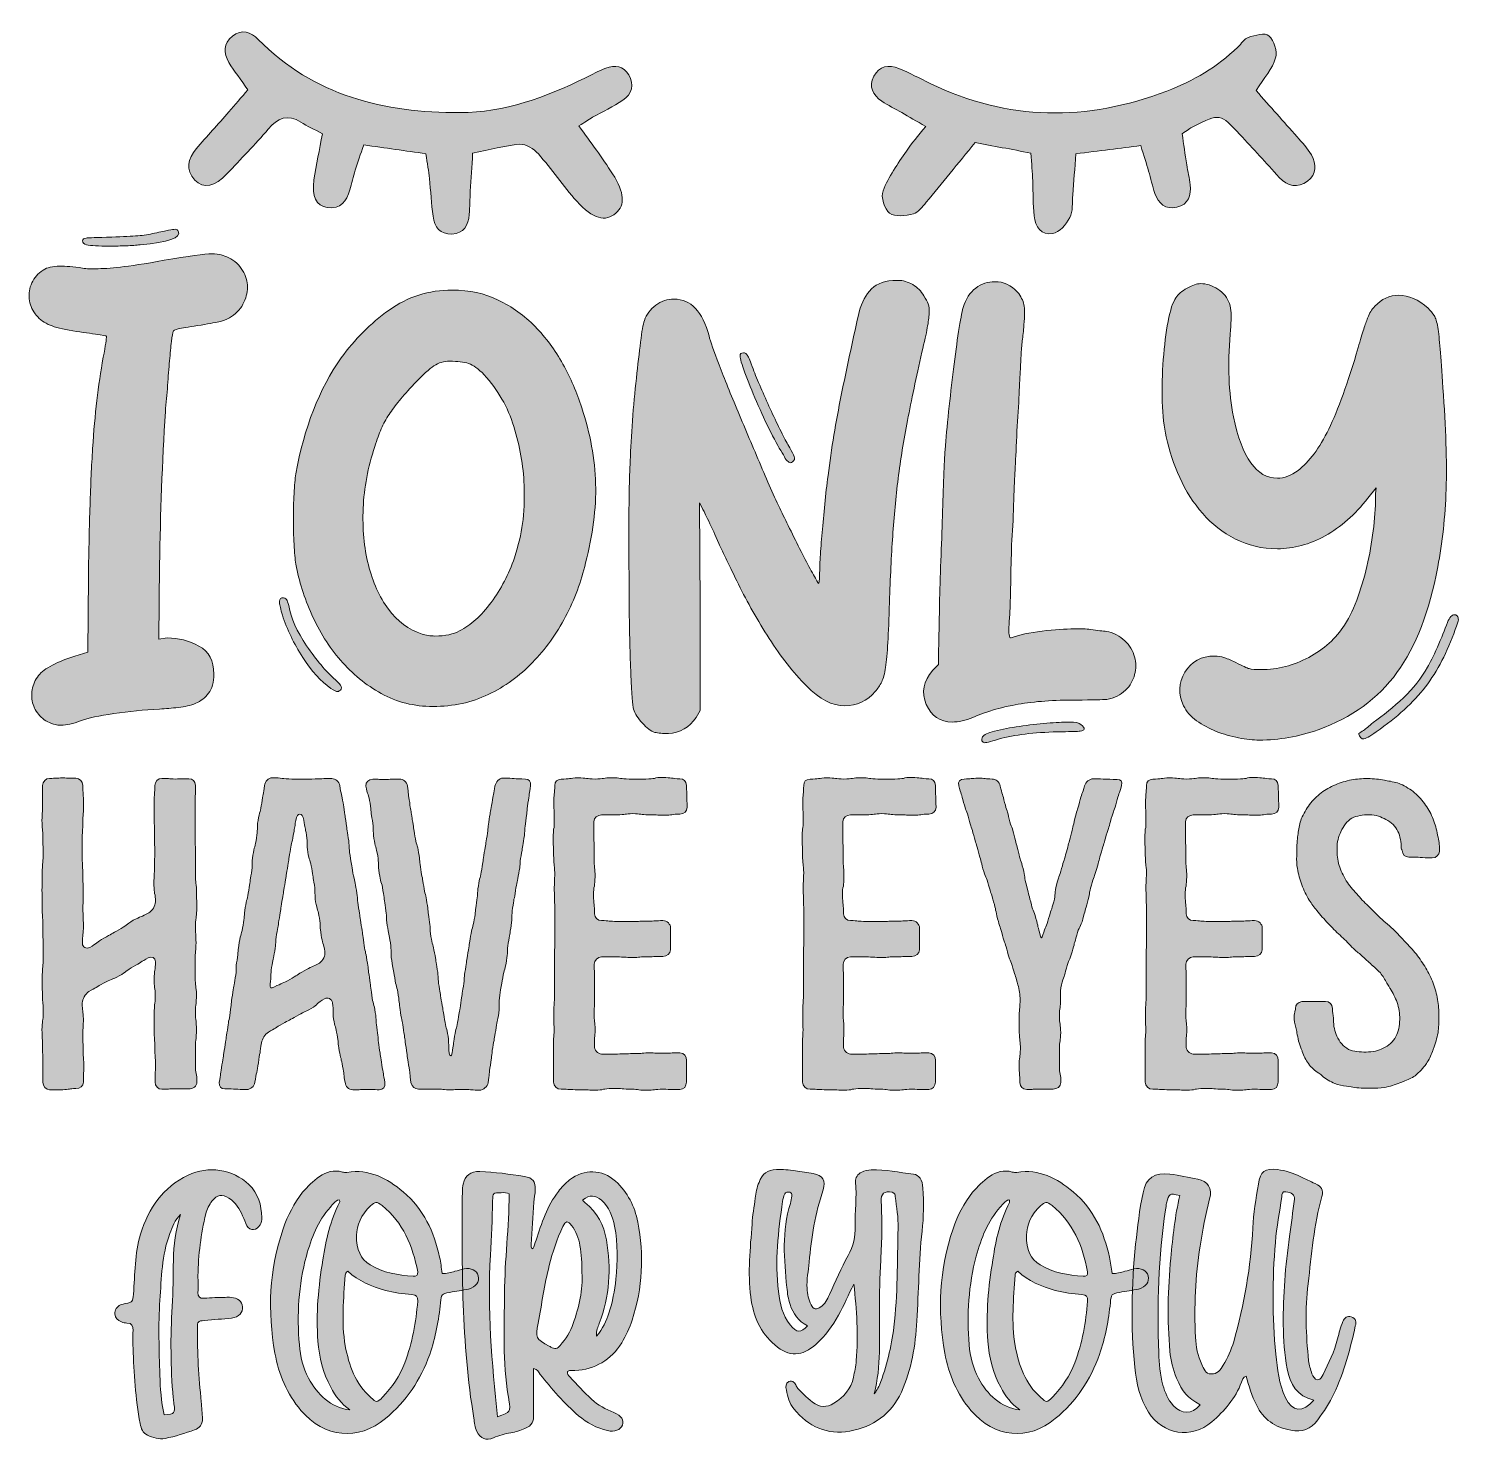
# Model space of a CAD drawing. Header units: inches. Extents: x 148 to 931, y -927 to -153.
import ezdxf

# ---------------------------------------------------------------- set-up
doc = ezdxf.new("R2010")
doc.units = ezdxf.units.IN
doc.header["$MEASUREMENT"] = 0
doc.layers.add('Layer 1', color=7, linetype='Continuous')

# ---------------------------------------------------------------- blocks, each defined once
blk = doc.blocks.new('block 3')
at = {"layer": 'Layer 1', "true_color": 0xffffff}
h = blk.add_hatch(color=7, dxfattribs=at)
h.dxf.hatch_style = 2
edge = h.paths.add_edge_path()
edge.add_spline(control_points=[(236.02, -733.49), (236.02, -733.49), (232.42, -733.49), (232.42, -733.49), (232.42, -733.49), (228.7, -733.49), (228.7, -733.49), (226.78, -733.49), (225.82, -733.49), (224.98, -733.61), (224.02, -733.61), (223.18, -733.73), (221.26, -733.73), (219.22, -733.73), (217.54, -732.05), (217.54, -729.77), (217.54, -727.49), (217.54, -726.29), (217.66, -725.21), (217.66, -724.13), (217.78, -722.81), (217.78, -720.41), (217.78, -718.13), (217.66, -716.93), (217.54, -715.85), (217.54, -714.77), (217.42, -713.45), (217.42, -710.93), (217.42, -708.65), (217.3, -707.33), (217.18, -706.25), (217.18, -705.17), (217.06, -703.85), (217.06, -701.57), (217.06, -701.57), (217.06, -696.76), (217.06, -696.76), (217.06, -696.76), (217.06, -692.08), (217.06, -692.08), (217.06, -689.81), (217.3, -688.48), (217.3, -687.4), (217.42, -686.32), (217.66, -685), (217.66, -682.72), (217.66, -680.32), (217.42, -679.12), (217.3, -678.04), (217.18, -676.72), (217.06, -675.64), (217.06, -673.24), (217.06, -670.96), (217.3, -669.64), (217.42, -668.56), (217.54, -667.48), (217.78, -666.28), (217.78, -663.88), (217.78, -661.6), (215.74, -660.76), (213.82, -661.72), (211.9, -662.8), (210.7, -663.52), (209.74, -664.12), (208.78, -664.72), (207.7, -665.44), (205.78, -666.52), (203.86, -667.6), (202.77, -668.44), (201.81, -669.04), (200.98, -669.64), (199.89, -670.48), (197.97, -671.56), (195.93, -672.64), (194.73, -673.12), (193.65, -673.6), (192.57, -673.96), (191.37, -674.44), (189.33, -675.52), (187.41, -676.6), (186.33, -677.32), (185.37, -677.92), (184.41, -678.4), (183.21, -679.12), (181.29, -680.2), (179.37, -681.52), (177.69, -684.4), (177.69, -686.44), (177.69, -688.72), (177.81, -689.81), (177.93, -690.77), (178.05, -691.84), (178.29, -692.92), (178.29, -695.21), (178.29, -697.24), (178.17, -698.45), (178.17, -699.53), (178.05, -700.49), (178.05, -701.57), (178.05, -703.85), (178.05, -703.85), (178.05, -708.17), (178.05, -708.17), (178.17, -709.25), (178.17, -710.45), (178.17, -712.49), (178.17, -714.77), (178.29, -715.85), (178.29, -716.81), (178.41, -717.89), (178.53, -719.09), (178.53, -721.13), (178.53, -723.41), (178.41, -724.49), (178.41, -725.45), (178.29, -726.53), (178.29, -727.73), (178.29, -729.77), (178.29, -732.05), (176.25, -733.37), (174.21, -733.37), (172.29, -733.37), (171.45, -733.49), (170.61, -733.61), (169.65, -733.73), (168.81, -733.97), (167.01, -733.97), (167.01, -733.97), (163.41, -733.97), (163.41, -733.97), (163.41, -733.97), (159.81, -733.97), (159.81, -733.97), (157.77, -733.97), (156.09, -732.05), (156.09, -729.77), (156.09, -729.77), (156.09, -725.09), (156.09, -725.09), (156.09, -725.09), (156.09, -720.29), (156.09, -720.29), (156.09, -720.29), (156.09, -715.49), (156.09, -715.49), (155.97, -714.41), (155.97, -713.09), (155.97, -710.69), (155.97, -708.29), (155.85, -706.97), (155.73, -705.89), (155.73, -704.81), (155.61, -703.49), (155.61, -701.09), (155.61, -698.68), (155.85, -697.61), (155.97, -696.28), (156.09, -695.21), (156.33, -694), (156.33, -691.6), (156.33, -689.2), (156.21, -687.88), (156.09, -686.8), (155.97, -685.72), (155.85, -684.4), (155.85, -682), (155.85, -679.6), (155.73, -678.28), (155.73, -677.2), (155.73, -677.2), (155.73, -672.4), (155.73, -672.4), (155.73, -670), (155.85, -668.92), (155.97, -667.6), (155.97, -666.52), (156.21, -665.32), (156.21, -662.92), (156.21, -662.92), (156.21, -658.12), (156.21, -658.12), (156.21, -658.12), (156.21, -653.32), (156.21, -653.32), (156.21, -650.92), (156.09, -649.6), (156.09, -648.52), (156.09, -648.52), (156.09, -643.72), (156.09, -643.72), (156.09, -641.31), (155.97, -640.11), (155.85, -639.04), (155.85, -637.71), (155.73, -636.64), (155.73, -634.23), (155.73, -634.23), (155.73, -629.43), (155.73, -629.43), (155.73, -628.35), (155.61, -627.03), (155.61, -624.63), (155.61, -622.23), (155.73, -621.15), (155.73, -619.83), (155.73, -619.83), (155.73, -615.15), (155.73, -615.15), (155.73, -612.75), (155.85, -611.43), (155.97, -610.35), (156.09, -609.27), (156.21, -607.95), (156.21, -605.55), (156.21, -605.55), (156.21, -600.75), (156.21, -600.75), (156.09, -599.67), (156.09, -598.35), (156.09, -595.95), (156.09, -593.55), (155.97, -592.35), (155.85, -591.27), (155.73, -589.95), (155.61, -588.87), (155.61, -586.46), (155.61, -584.06), (155.73, -582.74), (155.85, -581.66), (155.85, -580.58), (155.97, -579.26), (155.97, -576.86), (155.97, -576.86), (155.97, -572.06), (155.97, -572.06), (155.97, -572.06), (155.97, -567.26), (155.97, -567.26), (155.97, -565.22), (157.77, -563.42), (159.81, -563.42), (161.61, -563.42), (162.57, -563.42), (163.41, -563.3), (164.25, -563.3), (165.21, -563.18), (167.01, -563.18), (168.81, -563.18), (169.65, -563.3), (170.61, -563.3), (170.61, -563.3), (174.21, -563.3), (174.21, -563.3), (176.25, -563.3), (177.93, -565.22), (177.93, -567.26), (177.93, -569.66), (178.17, -570.86), (178.17, -572.18), (178.29, -573.26), (178.41, -574.59), (178.41, -576.98), (178.41, -579.39), (178.29, -580.47), (178.29, -581.78), (178.17, -582.87), (178.05, -584.19), (178.05, -586.58), (178.05, -588.99), (177.93, -590.07), (177.81, -591.38), (177.81, -592.47), (177.69, -593.79), (177.69, -596.19), (177.69, -596.19), (177.69, -600.99), (177.69, -600.99), (177.69, -600.99), (177.69, -605.79), (177.69, -605.79), (177.69, -608.19), (177.69, -609.27), (177.81, -610.59), (177.81, -611.67), (177.93, -612.99), (177.93, -615.39), (177.93, -617.79), (177.93, -618.87), (178.05, -620.19), (178.17, -621.27), (178.17, -622.59), (178.17, -624.99), (178.17, -624.99), (178.17, -629.79), (178.17, -629.79), (178.17, -630.87), (178.05, -632.2), (178.05, -634.59), (178.05, -637), (178.17, -638.08), (178.17, -639.39), (178.17, -640.48), (178.29, -641.8), (178.29, -644.19), (178.29, -646.6), (178.17, -647.68), (178.05, -648.99), (177.93, -650.08), (177.81, -651.4), (177.81, -653.8), (177.81, -655.84), (179.73, -657.04), (181.77, -656.08), (183.69, -655), (184.77, -654.28), (185.61, -653.44), (186.57, -652.84), (187.53, -652), (189.57, -650.92), (191.49, -649.84), (192.69, -649.12), (193.65, -648.64), (194.61, -648.16), (195.82, -647.44), (197.74, -646.36), (199.66, -645.28), (200.74, -644.44), (201.7, -643.84), (202.54, -643), (203.62, -642.52), (205.54, -641.19), (207.58, -640.11), (208.78, -639.63), (209.86, -639.15), (210.82, -638.79), (212.02, -638.19), (214.06, -637.12), (215.98, -636.04), (217.78, -633.16), (217.78, -631.11), (217.78, -628.71), (217.66, -627.51), (217.3, -626.55), (217.18, -625.47), (216.94, -624.27), (216.94, -621.99), (216.94, -619.59), (216.94, -618.39), (217.06, -617.43), (217.06, -616.35), (217.18, -615.15), (217.18, -612.87), (217.18, -610.47), (217.3, -609.39), (217.3, -608.31), (217.3, -607.23), (217.42, -606.03), (217.42, -603.75), (217.42, -601.47), (217.3, -600.27), (217.3, -599.19), (217.3, -599.19), (217.3, -594.63), (217.3, -594.63), (217.3, -592.35), (217.18, -591.15), (217.18, -590.07), (217.18, -588.99), (217.06, -587.79), (217.06, -585.5), (217.06, -585.5), (217.06, -580.95), (217.06, -580.95), (217.06, -580.95), (217.06, -576.38), (217.06, -576.38), (217.06, -574.1), (217.18, -572.9), (217.3, -571.82), (217.3, -570.86), (217.42, -569.66), (217.42, -567.26), (217.42, -565.22), (219.22, -563.42), (221.26, -563.42), (223.18, -563.42), (224.02, -563.54), (224.98, -563.54), (225.82, -563.66), (226.78, -563.78), (228.7, -563.78), (230.5, -563.78), (231.46, -563.66), (232.42, -563.66), (232.42, -563.66), (236.02, -563.66), (236.02, -563.66), (238.18, -563.66), (239.38, -564.86), (239.62, -567.26), (239.62, -567.26), (239.62, -572.06), (239.62, -572.06), (239.62, -573.14), (239.5, -574.46), (239.5, -576.86), (239.5, -576.86), (239.5, -581.66), (239.5, -581.66), (239.5, -581.66), (239.5, -586.46), (239.5, -586.46), (239.5, -586.46), (239.5, -591.27), (239.5, -591.27), (239.5, -591.27), (239.5, -596.07), (239.5, -596.07), (239.5, -598.47), (239.62, -599.55), (239.62, -600.87), (239.74, -601.95), (239.74, -603.15), (239.74, -605.55), (239.74, -607.95), (239.74, -609.27), (239.62, -610.35), (239.62, -610.35), (239.62, -615.15), (239.62, -615.15), (239.62, -617.55), (239.74, -618.87), (239.86, -619.95), (239.98, -621.03), (240.22, -622.35), (240.22, -624.75), (240.22, -627.15), (240.22, -628.35), (240.34, -629.43), (240.34, -630.75), (240.46, -631.83), (240.46, -634.23), (240.46, -636.64), (240.22, -637.96), (240.1, -639.04), (239.98, -640.11), (239.74, -641.44), (239.74, -643.84), (239.74, -646.24), (239.74, -647.56), (239.86, -648.64), (239.86, -649.72), (239.98, -651.04), (239.98, -653.44), (239.98, -655.72), (239.86, -657.04), (239.74, -658.12), (239.62, -659.44), (239.5, -660.52), (239.5, -662.92), (239.5, -662.92), (239.5, -667.72), (239.5, -667.72), (239.5, -667.72), (239.5, -672.52), (239.5, -672.52), (239.5, -674.92), (239.74, -676), (239.86, -677.32), (239.98, -678.4), (240.22, -679.6), (240.22, -682), (240.22, -684.4), (239.98, -685.72), (239.98, -686.8), (239.86, -687.88), (239.62, -689.2), (239.62, -691.6), (239.62, -694), (239.86, -695.32), (239.98, -696.4), (240.1, -697.49), (240.22, -698.8), (240.22, -701.2), (240.22, -703.61), (240.1, -704.81), (239.98, -705.89), (239.86, -707.21), (239.62, -708.29), (239.62, -710.69), (239.62, -710.69), (239.62, -715.49), (239.62, -715.49), (239.62, -715.49), (239.62, -720.29), (239.62, -720.29), (239.62, -722.69), (239.86, -724.01), (239.98, -725.09), (240.34, -726.17), (240.46, -727.49), (240.46, -729.77), (240.46, -732.05), (238.3, -733.49), (236.02, -733.49)], knot_values=[0, 0, 0, 0, 1, 1, 1, 2, 2, 2, 3, 3, 3, 4, 4, 4, 5, 5, 5, 6, 6, 6, 7, 7, 7, 8, 8, 8, 9, 9, 9, 10, 10, 10, 11, 11, 11, 12, 12, 12, 13, 13, 13, 14, 14, 14, 15, 15, 15, 16, 16, 16, 17, 17, 17, 18, 18, 18, 19, 19, 19, 20, 20, 20, 21, 21, 21, 22, 22, 22, 23, 23, 23, 24, 24, 24, 25, 25, 25, 26, 26, 26, 27, 27, 27, 28, 28, 28, 29, 29, 29, 30, 30, 30, 31, 31, 31, 32, 32, 32, 33, 33, 33, 34, 34, 34, 35, 35, 35, 36, 36, 36, 37, 37, 37, 38, 38, 38, 39, 39, 39, 40, 40, 40, 41, 41, 41, 42, 42, 42, 43, 43, 43, 44, 44, 44, 45, 45, 45, 46, 46, 46, 47, 47, 47, 48, 48, 48, 49, 49, 49, 50, 50, 50, 51, 51, 51, 52, 52, 52, 53, 53, 53, 54, 54, 54, 55, 55, 55, 56, 56, 56, 57, 57, 57, 58, 58, 58, 59, 59, 59, 60, 60, 60, 61, 61, 61, 62, 62, 62, 63, 63, 63, 64, 64, 64, 65, 65, 65, 66, 66, 66, 67, 67, 67, 68, 68, 68, 69, 69, 69, 70, 70, 70, 71, 71, 71, 72, 72, 72, 73, 73, 73, 74, 74, 74, 75, 75, 75, 76, 76, 76, 77, 77, 77, 78, 78, 78, 79, 79, 79, 80, 80, 80, 81, 81, 81, 82, 82, 82, 83, 83, 83, 84, 84, 84, 85, 85, 85, 86, 86, 86, 87, 87, 87, 88, 88, 88, 89, 89, 89, 90, 90, 90, 91, 91, 91, 92, 92, 92, 93, 93, 93, 94, 94, 94, 95, 95, 95, 96, 96, 96, 97, 97, 97, 98, 98, 98, 99, 99, 99, 100, 100, 100, 101, 101, 101, 102, 102, 102, 103, 103, 103, 104, 104, 104, 105, 105, 105, 106, 106, 106, 107, 107, 107, 108, 108, 108, 109, 109, 109, 110, 110, 110, 111, 111, 111, 112, 112, 112, 113, 113, 113, 114, 114, 114, 115, 115, 115, 116, 116, 116, 117, 117, 117, 118, 118, 118, 119, 119, 119, 120, 120, 120, 121, 121, 121, 122, 122, 122, 123, 123, 123, 124, 124, 124, 125, 125, 125, 126, 126, 126, 127, 127, 127, 128, 128, 128, 129, 129, 129, 130, 130, 130, 131, 131, 131, 132, 132, 132, 133, 133, 133, 134, 134, 134, 135, 135, 135, 136, 136, 136, 137, 137, 137, 138, 138, 138, 139, 139, 139, 140, 140, 140, 141, 141, 141, 142, 142, 142, 143, 143, 143, 144, 144, 144, 145, 145, 145, 146, 146, 146, 147, 147, 147, 148, 148, 148, 149, 149, 149, 150, 150, 150, 151, 151, 151, 152, 152, 152, 153, 153, 153, 154, 154, 154, 155, 155, 155, 156, 156, 156, 157, 157, 157, 158, 158, 158, 159, 159, 159, 160, 160, 160, 161, 161, 161, 162, 162, 162, 163, 163, 163, 164, 164, 164, 165, 165, 165, 166, 166, 166, 167, 167, 167, 168, 168, 168, 168], degree=3, periodic=1)
h = blk.add_hatch(color=7, dxfattribs=at)
h.dxf.hatch_style = 2
edge = h.paths.add_edge_path()
edge.add_spline(control_points=[(256.43, -706.01), (256.56, -704.93), (256.8, -703.61), (257.16, -701.33), (257.64, -698.92), (257.76, -697.72), (257.87, -696.4), (258.24, -695.32), (258.24, -694), (258.72, -691.73), (259.08, -689.32), (259.2, -688), (259.31, -686.92), (259.31, -685.84), (259.56, -684.52), (259.92, -682.12), (260.27, -679.72), (260.4, -678.4), (260.76, -677.32), (260.88, -676.24), (261.12, -674.92), (261.48, -672.64), (261.96, -670.24), (261.96, -669.04), (261.96, -667.72), (261.96, -666.64), (262.08, -665.32), (262.44, -662.92), (262.8, -660.52), (262.92, -659.2), (263.04, -658.12), (263.16, -657.04), (263.28, -655.72), (263.64, -653.32), (264, -650.92), (264.36, -649.72), (264.72, -648.64), (265.08, -647.56), (265.44, -646.24), (265.8, -643.84), (266.16, -641.56), (266.28, -640.35), (266.4, -639.04), (266.52, -637.96), (266.64, -636.64), (267, -634.23), (267.36, -631.95), (267.6, -630.63), (267.96, -629.55), (268.32, -628.47), (268.44, -627.15), (268.92, -624.75), (269.28, -622.47), (269.52, -621.27), (269.64, -619.95), (269.76, -618.87), (269.88, -617.55), (270.36, -615.27), (270.72, -612.87), (270.72, -611.67), (270.72, -610.35), (270.72, -609.27), (270.72, -607.95), (271.08, -605.55), (271.56, -603.15), (271.8, -601.95), (272.16, -600.87), (272.52, -599.79), (272.76, -598.47), (273.12, -596.07), (273.48, -593.67), (273.48, -592.35), (273.6, -591.27), (273.6, -590.19), (273.6, -588.75), (273.96, -586.46), (274.32, -584.06), (274.68, -582.74), (275.04, -581.66), (275.4, -580.58), (275.64, -579.26), (276, -576.98), (276.48, -574.59), (276.48, -573.26), (276.84, -572.18), (276.96, -571.1), (277.2, -569.78), (277.56, -567.38), (277.92, -565.1), (279.6, -563.06), (281.64, -563.06), (284.4, -563.06), (285.84, -563.3), (287.16, -563.42), (288.48, -563.54), (289.8, -563.78), (292.56, -563.78), (292.56, -563.78), (297.96, -563.78), (297.96, -563.78), (297.96, -563.78), (303.48, -563.78), (303.48, -563.78), (306.24, -563.78), (307.56, -563.66), (308.88, -563.66), (310.2, -563.54), (311.64, -563.54), (314.41, -563.54), (316.44, -563.54), (318.36, -565.1), (318.73, -567.38), (319.09, -569.78), (319.33, -571.22), (319.69, -572.3), (319.81, -573.38), (320.17, -574.59), (320.53, -576.86), (321.01, -580.22), (321.37, -581.43), (321.49, -583.35), (321.61, -584.19), (321.85, -585.15), (321.97, -586.46), (322.45, -588.87), (322.57, -590.19), (322.69, -591.27), (322.81, -592.35), (323.05, -593.67), (323.41, -596.07), (323.77, -598.35), (323.89, -599.79), (323.89, -600.87), (323.89, -601.95), (324.01, -603.39), (324.37, -605.67), (324.73, -608.07), (324.85, -609.39), (325.21, -610.47), (325.33, -611.55), (325.57, -612.87), (325.93, -615.27), (326.41, -617.55), (326.77, -618.87), (326.89, -619.95), (327.25, -621.03), (327.49, -622.35), (327.85, -624.75), (328.33, -627.03), (328.33, -628.47), (328.45, -629.55), (328.57, -630.63), (328.57, -631.95), (329.05, -634.35), (329.41, -636.75), (329.65, -638.08), (329.77, -639.15), (329.89, -640.23), (330.13, -641.56), (330.49, -643.96), (330.85, -646.24), (331.09, -647.56), (331.21, -648.64), (331.33, -649.72), (331.57, -651.16), (331.93, -653.44), (332.29, -655.84), (332.41, -657.16), (332.77, -658.24), (332.89, -659.32), (333.25, -660.64), (333.61, -663.04), (333.97, -665.32), (334.21, -666.52), (334.33, -667.84), (334.45, -668.92), (334.57, -670.24), (335.05, -672.52), (335.41, -674.92), (335.53, -676.24), (335.65, -677.32), (335.77, -678.64), (335.89, -679.84), (336.25, -682.12), (336.61, -684.52), (336.85, -685.84), (337.21, -686.92), (337.57, -688), (337.81, -689.32), (338.17, -691.6), (338.53, -694), (338.65, -695.32), (338.65, -696.4), (338.77, -697.72), (338.89, -698.92), (339.25, -701.33), (339.61, -703.61), (339.73, -704.81), (339.73, -706.13), (339.85, -707.21), (339.97, -708.53), (340.33, -710.93), (340.69, -713.21), (340.93, -714.53), (341.05, -715.61), (341.17, -716.69), (341.41, -718.13), (341.77, -720.41), (342.13, -722.81), (342.49, -724.13), (342.61, -725.21), (342.73, -726.29), (343.09, -727.61), (343.45, -730.01), (343.81, -732.29), (342.61, -733.97), (340.33, -733.97), (338.53, -733.97), (337.57, -733.85), (336.73, -733.85), (336.73, -733.85), (333.01, -733.85), (333.01, -733.85), (331.21, -733.85), (330.37, -733.85), (329.41, -733.97), (329.41, -733.97), (325.81, -733.97), (325.81, -733.97), (323.53, -733.97), (321.97, -732.17), (321.61, -729.89), (321.25, -727.85), (321.01, -726.53), (321.01, -725.57), (320.89, -724.49), (320.77, -723.41), (320.29, -721.13), (319.93, -719.09), (319.57, -717.89), (319.45, -716.93), (319.09, -715.85), (318.84, -714.65), (318.49, -712.61), (318.13, -710.33), (317.88, -709.25), (317.88, -708.17), (317.77, -707.21), (317.65, -705.89), (317.29, -703.85), (316.81, -701.8), (316.69, -700.61), (316.33, -699.53), (315.96, -698.57), (315.73, -697.49), (315.37, -695.21), (315, -693.16), (315.13, -691.96), (315.13, -690.88), (315.13, -689.81), (315.13, -688.72), (314.77, -686.44), (314.29, -684.16), (312.24, -683.2), (310.32, -684.16), (308.4, -685.24), (307.44, -685.96), (306.6, -686.8), (305.76, -687.64), (304.92, -688.36), (303, -689.44), (301.08, -690.52), (300, -691), (299.04, -691.48), (298.08, -691.96), (297, -692.56), (295.08, -693.65), (293.16, -694.73), (292.2, -695.32), (291.24, -695.8), (290.28, -696.28), (289.2, -696.88), (287.28, -697.96), (285.36, -698.92), (284.4, -699.65), (283.44, -700.24), (282.48, -700.72), (281.52, -701.45), (279.6, -702.53), (277.68, -703.61), (276.24, -706.01), (275.88, -708.29), (275.4, -711.05), (275.16, -712.37), (275.04, -713.69), (274.68, -715.01), (274.56, -716.45), (274.2, -719.21), (273.72, -721.73), (273.6, -723.17), (273.24, -724.49), (272.88, -725.81), (272.64, -727.37), (272.28, -729.89), (271.8, -732.17), (269.88, -733.85), (267.84, -733.85), (264.84, -733.85), (263.16, -733.73), (261.72, -733.61), (260.27, -733.61), (258.72, -733.49), (255.72, -733.49), (253.55, -733.49), (252.59, -732.29), (252.71, -730.01), (253.07, -727.61), (253.32, -726.29), (253.43, -725.21), (253.55, -724.13), (253.8, -722.81), (254.15, -720.41), (254.63, -718.01), (254.63, -716.69), (254.99, -715.61), (255.11, -714.53), (255.35, -713.21), (255.72, -710.81), (256.07, -708.41), (256.32, -707.09), (256.43, -706.01)], knot_values=[0, 0, 0, 0, 1, 1, 1, 2, 2, 2, 3, 3, 3, 4, 4, 4, 5, 5, 5, 6, 6, 6, 7, 7, 7, 8, 8, 8, 9, 9, 9, 10, 10, 10, 11, 11, 11, 12, 12, 12, 13, 13, 13, 14, 14, 14, 15, 15, 15, 16, 16, 16, 17, 17, 17, 18, 18, 18, 19, 19, 19, 20, 20, 20, 21, 21, 21, 22, 22, 22, 23, 23, 23, 24, 24, 24, 25, 25, 25, 26, 26, 26, 27, 27, 27, 28, 28, 28, 29, 29, 29, 30, 30, 30, 31, 31, 31, 32, 32, 32, 33, 33, 33, 34, 34, 34, 35, 35, 35, 36, 36, 36, 37, 37, 37, 38, 38, 38, 39, 39, 39, 40, 40, 40, 41, 41, 41, 42, 42, 42, 43, 43, 43, 44, 44, 44, 45, 45, 45, 46, 46, 46, 47, 47, 47, 48, 48, 48, 49, 49, 49, 50, 50, 50, 51, 51, 51, 52, 52, 52, 53, 53, 53, 54, 54, 54, 55, 55, 55, 56, 56, 56, 57, 57, 57, 58, 58, 58, 59, 59, 59, 60, 60, 60, 61, 61, 61, 62, 62, 62, 63, 63, 63, 64, 64, 64, 65, 65, 65, 66, 66, 66, 67, 67, 67, 68, 68, 68, 69, 69, 69, 70, 70, 70, 71, 71, 71, 72, 72, 72, 73, 73, 73, 74, 74, 74, 75, 75, 75, 76, 76, 76, 77, 77, 77, 78, 78, 78, 79, 79, 79, 80, 80, 80, 81, 81, 81, 82, 82, 82, 83, 83, 83, 84, 84, 84, 85, 85, 85, 86, 86, 86, 87, 87, 87, 88, 88, 88, 89, 89, 89, 90, 90, 90, 91, 91, 91, 92, 92, 92, 93, 93, 93, 94, 94, 94, 95, 95, 95, 96, 96, 96, 97, 97, 97, 98, 98, 98, 99, 99, 99, 100, 100, 100, 101, 101, 101, 102, 102, 102, 103, 103, 103, 104, 104, 104, 105, 105, 105, 106, 106, 106, 107, 107, 107, 108, 108, 108, 109, 109, 109, 110, 110, 110, 110], degree=3, periodic=1)
edge = h.paths.add_edge_path()
edge.add_spline(control_points=[(282.96, -677.68), (285, -676.6), (286.2, -676.12), (287.16, -675.64), (288.24, -675.28), (289.44, -674.68), (291.36, -673.6), (293.4, -672.52), (294.36, -671.8), (295.32, -671.2), (296.28, -670.6), (297.36, -669.88), (299.28, -668.8), (301.2, -667.72), (302.4, -667.12), (303.36, -666.64), (304.44, -666.16), (305.52, -665.68), (307.56, -664.6), (309.48, -663.28), (310.93, -660.52), (310.56, -658.24), (310.2, -655.96), (309.84, -654.76), (309.48, -653.68), (309.12, -652.72), (308.88, -651.52), (308.52, -649.24), (308.16, -646.96), (308.04, -645.64), (308.04, -644.68), (308.04, -643.59), (307.92, -642.27), (307.56, -640), (307.2, -637.71), (306.96, -636.51), (306.6, -635.55), (306.24, -634.47), (306, -633.27), (305.52, -630.99), (305.16, -628.95), (305.16, -627.51), (305.16, -626.43), (305.16, -625.35), (305.16, -624.15), (304.8, -621.87), (304.44, -619.59), (304.2, -618.39), (304.08, -617.43), (303.96, -616.35), (303.72, -615.03), (303.36, -612.75), (303, -610.71), (302.64, -609.39), (302.28, -608.31), (301.92, -607.23), (301.56, -606.15), (301.2, -603.87), (300.84, -601.59), (300.84, -600.27), (300.84, -599.31), (300.84, -598.23), (300.84, -596.91), (300.48, -594.63), (300.12, -592.35), (299.88, -591.38), (299.76, -590.55), (299.64, -589.59), (299.4, -588.63), (299.04, -586.35), (298.2, -581.91), (295.56, -581.78), (294.6, -586.46), (294.24, -588.87), (294.24, -589.83), (293.88, -590.79), (293.76, -591.63), (293.64, -592.71), (293.28, -594.63), (292.8, -596.91), (292.68, -598.11), (292.32, -599.19), (292.2, -600.27), (291.84, -601.59), (291.48, -603.63), (291.12, -605.91), (290.88, -607.11), (290.76, -608.19), (290.64, -609.27), (290.52, -610.47), (290.04, -612.75), (289.68, -615.03), (289.44, -616.23), (289.32, -617.19), (289.2, -618.27), (288.96, -619.47), (288.6, -621.75), (288.24, -624.03), (288, -625.23), (287.88, -626.31), (287.52, -627.27), (287.52, -628.71), (287.04, -630.75), (286.68, -633.03), (286.56, -634.23), (286.44, -635.31), (286.08, -636.39), (286.08, -637.6), (285.72, -639.88), (285.24, -641.92), (285.12, -643.23), (285, -644.32), (284.64, -645.4), (284.64, -646.6), (284.16, -648.88), (283.8, -651.16), (283.68, -652.36), (283.68, -653.44), (283.56, -654.52), (283.44, -655.72), (283.08, -658), (282.6, -660.28), (282.36, -661.48), (282.24, -662.44), (281.88, -663.52), (281.76, -664.72), (281.4, -667), (281.04, -669.28), (281.04, -670.48), (281.04, -671.56), (280.92, -672.64), (280.92, -673.84), (280.56, -676.12), (280.2, -678.28), (281.04, -678.76), (282.96, -677.68)], knot_values=[0, 0, 0, 0, 1, 1, 1, 2, 2, 2, 3, 3, 3, 4, 4, 4, 5, 5, 5, 6, 6, 6, 7, 7, 7, 8, 8, 8, 9, 9, 9, 10, 10, 10, 11, 11, 11, 12, 12, 12, 13, 13, 13, 14, 14, 14, 15, 15, 15, 16, 16, 16, 17, 17, 17, 18, 18, 18, 19, 19, 19, 20, 20, 20, 21, 21, 21, 22, 22, 22, 23, 23, 23, 24, 24, 24, 25, 25, 25, 26, 26, 26, 27, 27, 27, 28, 28, 28, 29, 29, 29, 30, 30, 30, 31, 31, 31, 32, 32, 32, 33, 33, 33, 34, 34, 34, 35, 35, 35, 36, 36, 36, 37, 37, 37, 38, 38, 38, 39, 39, 39, 40, 40, 40, 41, 41, 41, 42, 42, 42, 43, 43, 43, 44, 44, 44, 45, 45, 45, 45], degree=3, periodic=1)
h = blk.add_hatch(color=7, dxfattribs=at)
h.dxf.hatch_style = 2
edge = h.paths.add_edge_path()
edge.add_spline(control_points=[(423.27, -567.5), (422.91, -569.78), (422.67, -570.98), (422.55, -572.06), (422.43, -573.38), (422.31, -574.59), (421.83, -577.1), (421.47, -579.39), (421.35, -580.82), (421.23, -581.91), (421.23, -582.99), (420.99, -584.31), (420.63, -586.71), (420.27, -588.99), (420.15, -590.42), (420.15, -591.51), (420.03, -592.59), (420.03, -593.91), (419.55, -596.31), (419.19, -598.59), (418.95, -599.79), (418.83, -601.11), (418.71, -602.19), (418.47, -603.51), (418.11, -605.79), (417.63, -608.19), (417.51, -609.51), (417.51, -610.59), (417.39, -611.67), (417.27, -613.11), (416.79, -615.39), (416.43, -617.79), (416.07, -619.11), (415.95, -620.19), (415.59, -621.27), (415.35, -622.59), (414.99, -624.87), (414.63, -627.27), (414.51, -628.59), (414.15, -629.67), (414.03, -630.75), (413.79, -632.07), (413.43, -634.47), (413.07, -636.75), (413.07, -638.19), (412.95, -639.27), (412.95, -640.35), (412.95, -641.67), (412.59, -644.07), (412.23, -646.48), (411.99, -647.8), (411.87, -648.88), (411.51, -649.96), (411.39, -651.28), (411.03, -653.68), (410.67, -655.96), (410.55, -657.16), (410.55, -658.48), (410.55, -659.56), (410.43, -660.88), (410.07, -663.28), (409.71, -665.56), (409.47, -666.88), (409.11, -667.96), (408.63, -669.04), (408.39, -670.36), (408.03, -672.64), (407.67, -675.04), (407.31, -676.36), (407.19, -677.44), (406.83, -678.52), (406.71, -679.84), (406.35, -682.24), (405.99, -684.52), (405.99, -685.96), (406.11, -687.04), (406.11, -688.12), (406.23, -689.56), (405.87, -691.84), (405.51, -694.25), (405.15, -695.57), (405.03, -696.65), (404.67, -697.72), (404.55, -699.05), (404.19, -701.45), (403.83, -703.72), (403.47, -705.05), (403.35, -706.13), (403.23, -707.45), (402.87, -708.53), (402.51, -710.93), (402.15, -713.33), (402.03, -714.65), (401.91, -715.73), (401.79, -716.81), (401.67, -718.13), (401.31, -720.53), (400.83, -722.81), (400.71, -724.25), (400.59, -725.33), (400.59, -726.41), (400.47, -727.73), (399.99, -730.13), (399.63, -732.41), (397.35, -734.21), (395.31, -734.21), (393.27, -734.21), (392.07, -734.09), (391.11, -733.97), (390.15, -733.97), (388.95, -733.85), (386.91, -733.85), (386.91, -733.85), (382.71, -733.85), (382.71, -733.85), (381.75, -733.97), (380.66, -733.97), (378.62, -733.97), (376.58, -733.97), (375.38, -733.85), (374.42, -733.73), (373.46, -733.73), (372.26, -733.61), (370.22, -733.61), (370.22, -733.61), (366.14, -733.61), (366.14, -733.61), (366.14, -733.61), (361.94, -733.61), (361.94, -733.61), (359.78, -733.61), (358.34, -732.41), (357.74, -730.01), (357.38, -727.61), (357.26, -726.29), (357.14, -725.21), (357.02, -724.13), (356.78, -722.81), (356.42, -720.41), (356.06, -718.13), (355.82, -716.81), (355.7, -715.73), (355.58, -714.41), (355.46, -713.21), (355.1, -710.81), (354.62, -708.53), (354.5, -707.09), (354.38, -706.01), (354.26, -704.93), (354.02, -703.61), (353.66, -701.33), (353.3, -698.92), (353.18, -697.61), (352.82, -696.53), (352.7, -695.44), (352.34, -694.12), (351.98, -691.73), (351.62, -689.44), (351.5, -688.24), (351.38, -686.92), (351.26, -685.84), (351.14, -684.52), (350.78, -682.12), (350.42, -679.84), (350.18, -678.52), (349.82, -677.44), (349.46, -676.36), (349.22, -675.04), (348.86, -672.64), (348.38, -670.36), (348.14, -669.04), (348.02, -667.96), (347.66, -666.88), (347.54, -665.56), (347.18, -663.16), (346.82, -660.76), (346.82, -659.44), (346.82, -658.36), (346.82, -657.28), (346.82, -655.84), (346.46, -653.56), (346.1, -651.16), (345.74, -649.84), (345.62, -648.76), (345.5, -647.68), (345.14, -646.36), (344.78, -643.96), (344.42, -641.67), (344.3, -640.23), (344.3, -639.15), (344.3, -638.08), (344.18, -636.75), (343.82, -634.35), (343.46, -632.07), (343.22, -630.87), (343.1, -629.55), (342.98, -628.47), (342.74, -627.15), (342.38, -624.87), (342.02, -622.47), (341.78, -621.15), (341.3, -620.07), (340.94, -618.99), (340.7, -617.67), (340.34, -615.39), (339.98, -612.99), (339.86, -611.67), (339.86, -610.59), (339.86, -609.27), (339.86, -608.07), (339.5, -605.79), (339.02, -603.39), (338.78, -602.07), (338.42, -600.99), (338.06, -599.91), (337.82, -598.59), (337.46, -596.31), (337.1, -593.91), (337.1, -592.71), (337.1, -591.38), (336.98, -590.31), (336.98, -588.99), (336.62, -586.58), (336.26, -584.31), (336.02, -583.1), (335.9, -581.78), (335.78, -580.7), (335.66, -579.39), (335.3, -577.1), (334.94, -574.7), (334.58, -573.38), (334.22, -572.3), (333.74, -571.22), (333.5, -570.02), (333.02, -567.62), (332.9, -565.34), (334.58, -563.9), (336.86, -563.9), (338.66, -563.9), (339.62, -563.9), (340.46, -564.02), (340.46, -564.02), (344.18, -564.02), (344.18, -564.02), (345.98, -564.02), (346.82, -563.9), (347.78, -563.9), (348.62, -563.78), (349.58, -563.78), (351.38, -563.78), (353.66, -563.78), (355.34, -565.34), (355.82, -567.62), (356.18, -569.66), (356.3, -570.98), (356.3, -572.06), (356.42, -573.14), (356.54, -574.46), (357.02, -576.74), (357.5, -580.58), (357.74, -581.31), (358.22, -584.06), (358.34, -584.54), (358.34, -585.15), (358.46, -585.98), (358.82, -588.27), (359.06, -589.46), (359.18, -590.55), (359.3, -591.63), (359.54, -592.83), (359.9, -595.11), (360.26, -597.39), (360.5, -598.59), (360.86, -599.67), (361.34, -600.63), (361.58, -601.83), (361.94, -604.11), (362.3, -606.39), (362.42, -607.71), (362.54, -608.79), (362.66, -609.75), (362.78, -611.07), (363.14, -613.35), (363.5, -615.63), (363.62, -616.83), (363.98, -617.91), (364.1, -618.99), (364.34, -620.19), (364.7, -622.47), (365.06, -624.75), (365.3, -625.95), (365.66, -627.03), (365.78, -627.99), (366.14, -629.31), (366.5, -631.59), (366.86, -633.87), (366.98, -635.08), (367.1, -636.16), (367.22, -637.23), (367.34, -638.43), (367.7, -640.71), (368.06, -643), (368.18, -644.32), (368.18, -645.4), (368.18, -646.36), (368.18, -647.68), (368.66, -649.96), (369.02, -652.24), (369.26, -653.44), (369.62, -654.52), (369.98, -655.48), (370.22, -656.68), (370.58, -658.96), (371.06, -661.24), (371.3, -662.56), (371.42, -663.52), (371.54, -664.6), (371.78, -665.8), (372.14, -668.08), (372.5, -670.36), (372.62, -671.68), (372.62, -672.76), (372.74, -673.84), (372.74, -675.04), (373.1, -677.32), (373.58, -679.6), (373.7, -680.8), (373.82, -681.76), (373.94, -682.84), (374.18, -684.16), (374.66, -686.44), (375.02, -688.72), (375.26, -689.92), (375.38, -691), (375.5, -692.08), (375.74, -693.28), (376.1, -695.57), (376.58, -697.84), (376.7, -699.05), (377.06, -700.13), (377.42, -701.2), (377.66, -702.41), (378.02, -704.68), (378.38, -706.97), (378.38, -708.17), (378.38, -709.25), (378.38, -710.33), (378.38, -711.65), (378.74, -713.93), (379.1, -715.97), (379.94, -716.09), (380.3, -713.81), (380.66, -711.53), (380.9, -710.33), (381.02, -709.25), (381.14, -708.17), (381.27, -706.97), (381.62, -704.68), (382.1, -702.41), (382.23, -701.2), (382.58, -700.13), (382.94, -699.05), (383.19, -697.84), (383.54, -695.57), (384.02, -693.28), (384.15, -692.08), (384.26, -691), (384.63, -689.92), (384.63, -688.72), (384.98, -686.44), (385.47, -684.16), (385.59, -682.96), (385.71, -681.88), (385.82, -680.8), (386.07, -679.6), (386.43, -677.32), (386.78, -675.04), (386.91, -673.72), (386.91, -672.64), (387.03, -671.56), (387.15, -670.36), (387.51, -668.08), (387.87, -665.8), (388.11, -664.6), (388.22, -663.52), (388.35, -662.44), (388.47, -661.24), (388.95, -658.96), (389.31, -656.68), (389.55, -655.36), (389.66, -654.4), (389.79, -653.32), (390.03, -652.12), (390.39, -649.84), (390.75, -647.56), (390.99, -646.36), (391.35, -645.28), (391.71, -644.19), (391.95, -643), (392.43, -640.71), (392.79, -638.43), (392.91, -637.23), (393.03, -636.16), (393.15, -635.08), (393.27, -633.87), (393.63, -631.59), (393.99, -629.31), (394.11, -627.99), (394.11, -626.91), (394.23, -625.83), (394.23, -624.63), (394.71, -622.35), (395.07, -620.07), (395.19, -618.87), (395.55, -617.79), (395.91, -616.71), (396.03, -615.51), (396.51, -613.23), (396.87, -610.95), (396.87, -609.75), (397.23, -608.67), (397.35, -607.59), (397.47, -606.39), (397.83, -604.11), (398.31, -601.83), (398.55, -600.63), (398.67, -599.55), (398.79, -598.47), (399.03, -597.27), (399.39, -594.99), (399.75, -592.71), (399.87, -591.51), (399.99, -590.42), (400.11, -589.35), (400.23, -588.15), (400.59, -585.87), (400.95, -583.58), (401.19, -582.27), (401.31, -581.31), (401.43, -580.22), (401.67, -579.03), (402.15, -576.74), (402.51, -574.46), (402.75, -573.14), (402.87, -572.18), (403.23, -571.1), (403.35, -569.9), (403.71, -567.62), (404.19, -565.34), (406.11, -563.3), (408.15, -563.3), (411.15, -563.3), (412.83, -563.42), (414.27, -563.54), (415.71, -563.66), (417.39, -563.78), (420.39, -563.78), (422.55, -563.78), (423.51, -564.98), (423.27, -567.5)], knot_values=[0, 0, 0, 0, 1, 1, 1, 2, 2, 2, 3, 3, 3, 4, 4, 4, 5, 5, 5, 6, 6, 6, 7, 7, 7, 8, 8, 8, 9, 9, 9, 10, 10, 10, 11, 11, 11, 12, 12, 12, 13, 13, 13, 14, 14, 14, 15, 15, 15, 16, 16, 16, 17, 17, 17, 18, 18, 18, 19, 19, 19, 20, 20, 20, 21, 21, 21, 22, 22, 22, 23, 23, 23, 24, 24, 24, 25, 25, 25, 26, 26, 26, 27, 27, 27, 28, 28, 28, 29, 29, 29, 30, 30, 30, 31, 31, 31, 32, 32, 32, 33, 33, 33, 34, 34, 34, 35, 35, 35, 36, 36, 36, 37, 37, 37, 38, 38, 38, 39, 39, 39, 40, 40, 40, 41, 41, 41, 42, 42, 42, 43, 43, 43, 44, 44, 44, 45, 45, 45, 46, 46, 46, 47, 47, 47, 48, 48, 48, 49, 49, 49, 50, 50, 50, 51, 51, 51, 52, 52, 52, 53, 53, 53, 54, 54, 54, 55, 55, 55, 56, 56, 56, 57, 57, 57, 58, 58, 58, 59, 59, 59, 60, 60, 60, 61, 61, 61, 62, 62, 62, 63, 63, 63, 64, 64, 64, 65, 65, 65, 66, 66, 66, 67, 67, 67, 68, 68, 68, 69, 69, 69, 70, 70, 70, 71, 71, 71, 72, 72, 72, 73, 73, 73, 74, 74, 74, 75, 75, 75, 76, 76, 76, 77, 77, 77, 78, 78, 78, 79, 79, 79, 80, 80, 80, 81, 81, 81, 82, 82, 82, 83, 83, 83, 84, 84, 84, 85, 85, 85, 86, 86, 86, 87, 87, 87, 88, 88, 88, 89, 89, 89, 90, 90, 90, 91, 91, 91, 92, 92, 92, 93, 93, 93, 94, 94, 94, 95, 95, 95, 96, 96, 96, 97, 97, 97, 98, 98, 98, 99, 99, 99, 100, 100, 100, 101, 101, 101, 102, 102, 102, 103, 103, 103, 104, 104, 104, 105, 105, 105, 106, 106, 106, 107, 107, 107, 108, 108, 108, 109, 109, 109, 110, 110, 110, 111, 111, 111, 112, 112, 112, 113, 113, 113, 114, 114, 114, 115, 115, 115, 116, 116, 116, 117, 117, 117, 118, 118, 118, 119, 119, 119, 120, 120, 120, 121, 121, 121, 122, 122, 122, 123, 123, 123, 124, 124, 124, 125, 125, 125, 126, 126, 126, 127, 127, 127, 128, 128, 128, 129, 129, 129, 130, 130, 130, 131, 131, 131, 132, 132, 132, 133, 133, 133, 134, 134, 134, 135, 135, 135, 136, 136, 136, 137, 137, 137, 138, 138, 138, 139, 139, 139, 140, 140, 140, 141, 141, 141, 142, 142, 142, 143, 143, 143, 144, 144, 144, 145, 145, 145, 146, 146, 146, 147, 147, 147, 148, 148, 148, 149, 149, 149, 150, 150, 150, 151, 151, 151, 152, 152, 152, 153, 153, 153, 153], degree=3, periodic=1)
h = blk.add_hatch(color=7, dxfattribs=at)
h.dxf.hatch_style = 2
edge = h.paths.add_edge_path()
edge.add_spline(control_points=[(444.53, -733.85), (443.57, -733.73), (442.25, -733.73), (439.97, -733.73), (437.69, -733.73), (435.88, -732.05), (435.88, -729.77), (435.88, -729.77), (435.88, -725.09), (435.88, -725.09), (435.77, -723.77), (435.77, -722.69), (435.77, -720.29), (435.77, -720.29), (435.77, -715.49), (435.77, -715.49), (435.77, -715.49), (435.77, -710.69), (435.77, -710.69), (435.77, -708.29), (435.88, -706.97), (435.88, -705.89), (436, -704.81), (436.12, -703.49), (436.12, -701.09), (436.12, -698.68), (436, -697.61), (436, -696.28), (436, -696.28), (436, -691.6), (436, -691.6), (436, -689.2), (436.12, -687.88), (436.12, -686.8), (436.25, -685.72), (436.36, -684.4), (436.36, -682), (436.36, -682), (436.36, -677.2), (436.36, -677.2), (436.36, -677.2), (436.36, -672.4), (436.36, -672.4), (436.36, -672.4), (436.36, -667.6), (436.36, -667.6), (436.36, -667.6), (436.36, -662.92), (436.36, -662.92), (436.36, -662.92), (436.36, -658.12), (436.36, -658.12), (436.48, -657.04), (436.48, -655.72), (436.48, -653.32), (436.48, -653.32), (436.48, -648.52), (436.48, -648.52), (436.48, -648.52), (436.48, -643.72), (436.48, -643.72), (436.48, -643.72), (436.48, -639.04), (436.48, -639.04), (436.48, -639.04), (436.48, -634.23), (436.48, -634.23), (436.48, -631.83), (436.36, -630.51), (436.36, -629.43), (436.36, -628.35), (436.25, -627.03), (436.25, -624.63), (436.25, -622.23), (436.25, -621.15), (436.36, -619.83), (436.36, -618.75), (436.48, -617.55), (436.48, -615.15), (436.48, -612.75), (436.25, -611.43), (436.12, -610.35), (436, -609.27), (435.88, -607.95), (435.88, -605.55), (435.88, -603.15), (435.77, -601.83), (435.77, -600.75), (435.64, -599.67), (435.64, -598.35), (435.64, -595.95), (435.64, -593.55), (435.77, -592.35), (435.88, -591.27), (436.25, -589.95), (436.25, -588.87), (436.25, -586.46), (436.25, -584.06), (436.25, -582.74), (436.12, -581.66), (436.12, -580.58), (436, -579.26), (436, -576.86), (436, -574.46), (436.12, -573.14), (436.25, -572.06), (436.36, -570.98), (436.48, -569.66), (436.48, -567.26), (436.48, -565.1), (437.69, -564.02), (439.97, -563.9), (442.25, -563.9), (443.57, -563.66), (444.65, -563.54), (445.73, -563.42), (446.93, -563.18), (449.21, -563.18), (451.61, -563.18), (452.81, -563.3), (453.89, -563.42), (454.97, -563.54), (456.17, -563.78), (458.57, -563.78), (460.85, -563.78), (462.17, -563.54), (463.25, -563.42), (464.33, -563.3), (465.53, -563.06), (467.93, -563.06), (470.21, -563.06), (471.41, -563.3), (472.49, -563.42), (473.57, -563.54), (474.77, -563.78), (477.17, -563.78), (477.17, -563.78), (481.85, -563.78), (481.85, -563.78), (481.85, -563.78), (486.41, -563.78), (486.41, -563.78), (488.81, -563.78), (490.01, -563.54), (491.09, -563.42), (492.17, -563.06), (493.38, -562.94), (495.78, -562.94), (498.06, -562.94), (499.37, -563.18), (500.46, -563.3), (501.54, -563.42), (502.74, -563.66), (505.02, -563.66), (507.3, -563.66), (508.5, -564.86), (508.74, -567.26), (508.74, -570.26), (508.74, -571.82), (508.86, -573.26), (508.86, -574.7), (508.98, -576.26), (508.98, -579.26), (508.98, -581.54), (507.3, -582.99), (505.02, -582.99), (502.98, -582.99), (501.78, -583.23), (500.7, -583.35), (499.74, -583.47), (498.54, -583.58), (496.49, -583.58), (494.21, -583.58), (493.13, -583.58), (492.05, -583.47), (491.09, -583.47), (489.89, -583.35), (487.85, -583.35), (485.81, -583.35), (484.61, -583.23), (483.65, -583.1), (482.57, -582.99), (481.37, -582.74), (479.33, -582.74), (477.05, -582.74), (476.09, -582.99), (475.01, -583.1), (474.05, -583.23), (472.97, -583.35), (470.69, -583.35), (468.65, -583.35), (467.45, -583.35), (466.49, -583.47), (466.49, -583.47), (462.17, -583.47), (462.17, -583.47), (459.89, -583.47), (457.97, -584.91), (457.97, -587.19), (457.97, -587.19), (457.97, -592.23), (457.97, -592.23), (457.97, -592.23), (457.97, -597.27), (457.97, -597.27), (457.97, -599.67), (458.09, -600.99), (458.09, -602.31), (458.09, -602.31), (458.09, -607.35), (458.09, -607.35), (458.09, -609.75), (458.21, -611.07), (458.33, -612.39), (458.45, -613.47), (458.57, -614.91), (458.57, -617.43), (458.57, -619.83), (458.33, -621.15), (458.21, -622.47), (457.85, -623.55), (457.73, -624.99), (457.73, -627.51), (457.73, -629.91), (457.97, -631.23), (458.09, -632.55), (458.09, -633.63), (458.33, -635.08), (458.33, -637.6), (458.33, -639.63), (459.89, -641.31), (462.17, -641.31), (464.21, -641.31), (465.41, -641.44), (466.37, -641.56), (467.33, -641.67), (468.53, -641.8), (470.57, -641.8), (470.57, -641.8), (474.77, -641.8), (474.77, -641.8), (474.77, -641.8), (478.97, -641.8), (478.97, -641.8), (481.01, -641.8), (482.21, -641.8), (483.17, -641.67), (483.17, -641.67), (487.37, -641.67), (487.37, -641.67), (489.41, -641.67), (490.61, -641.56), (491.57, -641.44), (492.53, -641.44), (493.73, -641.31), (495.78, -641.31), (498.06, -641.31), (499.98, -643.36), (499.98, -645.4), (499.98, -645.4), (499.98, -651.4), (499.98, -651.4), (499.85, -652.84), (499.85, -654.4), (499.85, -657.4), (499.85, -659.44), (498.06, -661), (495.78, -661), (495.78, -661), (491.57, -661), (491.57, -661), (490.61, -661.12), (489.41, -661.12), (487.37, -661.12), (485.33, -661.12), (484.13, -661.24), (483.17, -661.36), (482.21, -661.48), (481.01, -661.6), (478.97, -661.6), (476.93, -661.6), (475.73, -661.48), (474.77, -661.36), (473.81, -661.36), (472.61, -661.24), (470.57, -661.24), (470.57, -661.24), (466.37, -661.24), (466.37, -661.24), (466.37, -661.24), (462.17, -661.24), (462.17, -661.24), (459.89, -661.24), (458.09, -663.16), (458.09, -665.2), (458.09, -667.48), (458.21, -668.68), (458.21, -669.76), (458.33, -670.72), (458.33, -671.92), (458.33, -674.2), (458.33, -674.2), (458.33, -678.64), (458.33, -678.64), (458.33, -678.64), (458.33, -683.2), (458.33, -683.2), (458.33, -685.48), (458.21, -686.56), (458.21, -687.64), (458.21, -688.72), (458.09, -689.81), (458.09, -692.08), (458.09, -694.36), (458.21, -695.57), (458.33, -696.65), (458.45, -697.61), (458.57, -698.8), (458.57, -701.09), (458.57, -703.37), (458.45, -704.45), (458.33, -705.53), (458.33, -706.6), (458.21, -707.69), (458.21, -709.97), (458.21, -712.25), (459.89, -714.41), (462.17, -714.41), (462.17, -714.41), (466.49, -714.41), (466.49, -714.41), (466.49, -714.41), (470.81, -714.41), (470.81, -714.41), (472.85, -714.41), (474.05, -714.29), (475.01, -714.29), (476.09, -714.29), (477.29, -714.17), (479.33, -714.17), (481.61, -714.17), (482.57, -714.05), (483.65, -714.05), (484.61, -713.93), (485.69, -713.81), (487.97, -713.81), (490.01, -713.81), (491.21, -713.81), (492.17, -713.93), (492.17, -713.93), (496.49, -713.93), (496.49, -713.93), (498.54, -713.93), (499.74, -713.93), (500.82, -713.81), (500.82, -713.81), (505.02, -713.81), (505.02, -713.81), (507.3, -713.81), (508.74, -715.61), (508.74, -717.89), (508.74, -720.89), (508.62, -722.45), (508.62, -723.89), (508.62, -723.89), (508.62, -729.77), (508.62, -729.77), (508.62, -732.05), (507.3, -733.85), (505.02, -733.85), (505.02, -733.85), (500.46, -733.85), (500.46, -733.85), (499.37, -733.85), (498.06, -733.73), (495.78, -733.73), (493.38, -733.73), (492.17, -733.85), (491.09, -733.97), (490.01, -734.09), (488.81, -734.21), (486.41, -734.21), (484.13, -734.21), (482.81, -734.21), (481.73, -733.85), (480.65, -733.73), (479.45, -733.61), (477.17, -733.61), (474.77, -733.61), (473.57, -733.49), (472.49, -733.37), (471.41, -733.37), (470.21, -733.25), (467.81, -733.25), (465.53, -733.25), (464.21, -733.61), (463.13, -733.73), (462.17, -734.09), (460.85, -734.21), (458.57, -734.21), (456.17, -734.21), (454.97, -734.09), (453.89, -734.09), (452.81, -733.97), (451.61, -733.97), (449.21, -733.97), (446.93, -733.97), (445.61, -733.85), (444.53, -733.85)], knot_values=[0, 0, 0, 0, 1, 1, 1, 2, 2, 2, 3, 3, 3, 4, 4, 4, 5, 5, 5, 6, 6, 6, 7, 7, 7, 8, 8, 8, 9, 9, 9, 10, 10, 10, 11, 11, 11, 12, 12, 12, 13, 13, 13, 14, 14, 14, 15, 15, 15, 16, 16, 16, 17, 17, 17, 18, 18, 18, 19, 19, 19, 20, 20, 20, 21, 21, 21, 22, 22, 22, 23, 23, 23, 24, 24, 24, 25, 25, 25, 26, 26, 26, 27, 27, 27, 28, 28, 28, 29, 29, 29, 30, 30, 30, 31, 31, 31, 32, 32, 32, 33, 33, 33, 34, 34, 34, 35, 35, 35, 36, 36, 36, 37, 37, 37, 38, 38, 38, 39, 39, 39, 40, 40, 40, 41, 41, 41, 42, 42, 42, 43, 43, 43, 44, 44, 44, 45, 45, 45, 46, 46, 46, 47, 47, 47, 48, 48, 48, 49, 49, 49, 50, 50, 50, 51, 51, 51, 52, 52, 52, 53, 53, 53, 54, 54, 54, 55, 55, 55, 56, 56, 56, 57, 57, 57, 58, 58, 58, 59, 59, 59, 60, 60, 60, 61, 61, 61, 62, 62, 62, 63, 63, 63, 64, 64, 64, 65, 65, 65, 66, 66, 66, 67, 67, 67, 68, 68, 68, 69, 69, 69, 70, 70, 70, 71, 71, 71, 72, 72, 72, 73, 73, 73, 74, 74, 74, 75, 75, 75, 76, 76, 76, 77, 77, 77, 78, 78, 78, 79, 79, 79, 80, 80, 80, 81, 81, 81, 82, 82, 82, 83, 83, 83, 84, 84, 84, 85, 85, 85, 86, 86, 86, 87, 87, 87, 88, 88, 88, 89, 89, 89, 90, 90, 90, 91, 91, 91, 92, 92, 92, 93, 93, 93, 94, 94, 94, 95, 95, 95, 96, 96, 96, 97, 97, 97, 98, 98, 98, 99, 99, 99, 100, 100, 100, 101, 101, 101, 102, 102, 102, 103, 103, 103, 104, 104, 104, 105, 105, 105, 106, 106, 106, 107, 107, 107, 108, 108, 108, 109, 109, 109, 110, 110, 110, 111, 111, 111, 112, 112, 112, 113, 113, 113, 114, 114, 114, 115, 115, 115, 116, 116, 116, 117, 117, 117, 118, 118, 118, 119, 119, 119, 120, 120, 120, 121, 121, 121, 122, 122, 122, 123, 123, 123, 124, 124, 124, 125, 125, 125, 126, 126, 126, 127, 127, 127, 128, 128, 128, 129, 129, 129, 130, 130, 130, 131, 131, 131, 132, 132, 132, 133, 133, 133, 134, 134, 134, 135, 135, 135, 136, 136, 136, 136], degree=3, periodic=1)
h = blk.add_hatch(color=7, dxfattribs=at)
h.dxf.hatch_style = 2
edge = h.paths.add_edge_path()
edge.add_spline(control_points=[(580.88, -733.85), (579.92, -733.73), (578.6, -733.73), (576.32, -733.73), (574.04, -733.73), (572.24, -732.05), (572.24, -729.77), (572.24, -729.77), (572.24, -725.09), (572.24, -725.09), (572.12, -723.77), (572.12, -722.69), (572.12, -720.29), (572.12, -720.29), (572.12, -715.49), (572.12, -715.49), (572.12, -715.49), (572.12, -710.69), (572.12, -710.69), (572.12, -708.29), (572.24, -706.97), (572.24, -705.89), (572.36, -704.81), (572.48, -703.49), (572.48, -701.09), (572.48, -698.68), (572.36, -697.61), (572.36, -696.28), (572.36, -696.28), (572.36, -691.6), (572.36, -691.6), (572.36, -689.2), (572.48, -687.88), (572.48, -686.8), (572.6, -685.72), (572.72, -684.4), (572.72, -682), (572.72, -682), (572.72, -677.2), (572.72, -677.2), (572.72, -677.2), (572.72, -672.4), (572.72, -672.4), (572.72, -672.4), (572.72, -667.6), (572.72, -667.6), (572.72, -667.6), (572.72, -662.92), (572.72, -662.92), (572.72, -662.92), (572.72, -658.12), (572.72, -658.12), (572.84, -657.04), (572.84, -655.72), (572.84, -653.32), (572.84, -653.32), (572.84, -648.52), (572.84, -648.52), (572.84, -648.52), (572.84, -643.72), (572.84, -643.72), (572.84, -643.72), (572.84, -639.04), (572.84, -639.04), (572.84, -639.04), (572.84, -634.23), (572.84, -634.23), (572.84, -631.83), (572.72, -630.51), (572.72, -629.43), (572.72, -628.35), (572.6, -627.03), (572.6, -624.63), (572.6, -622.23), (572.6, -621.15), (572.72, -619.83), (572.72, -618.75), (572.84, -617.55), (572.84, -615.15), (572.84, -612.75), (572.6, -611.43), (572.48, -610.35), (572.36, -609.27), (572.24, -607.95), (572.24, -605.55), (572.24, -603.15), (572.12, -601.83), (572.12, -600.75), (572, -599.67), (572, -598.35), (572, -595.95), (572, -593.55), (572.12, -592.35), (572.24, -591.27), (572.6, -589.95), (572.6, -588.87), (572.6, -586.46), (572.6, -584.06), (572.6, -582.74), (572.48, -581.66), (572.48, -580.58), (572.36, -579.26), (572.36, -576.86), (572.36, -574.46), (572.48, -573.14), (572.6, -572.06), (572.72, -570.98), (572.84, -569.66), (572.84, -567.26), (572.84, -565.1), (574.04, -564.02), (576.32, -563.9), (578.6, -563.9), (579.92, -563.66), (581, -563.54), (582.08, -563.42), (583.29, -563.18), (585.56, -563.18), (587.96, -563.18), (589.17, -563.3), (590.25, -563.42), (591.32, -563.54), (592.53, -563.78), (594.93, -563.78), (597.2, -563.78), (598.53, -563.54), (599.61, -563.42), (600.69, -563.3), (601.89, -563.06), (604.29, -563.06), (606.57, -563.06), (607.77, -563.3), (608.85, -563.42), (609.93, -563.54), (611.13, -563.78), (613.53, -563.78), (613.53, -563.78), (618.21, -563.78), (618.21, -563.78), (618.21, -563.78), (622.77, -563.78), (622.77, -563.78), (625.17, -563.78), (626.37, -563.54), (627.45, -563.42), (628.53, -563.06), (629.73, -562.94), (632.13, -562.94), (634.41, -562.94), (635.73, -563.18), (636.81, -563.3), (637.89, -563.42), (639.09, -563.66), (641.37, -563.66), (643.65, -563.66), (644.86, -564.86), (645.09, -567.26), (645.09, -570.26), (645.09, -571.82), (645.21, -573.26), (645.21, -574.7), (645.34, -576.26), (645.34, -579.26), (645.34, -581.54), (643.65, -582.99), (641.37, -582.99), (639.33, -582.99), (638.13, -583.23), (637.05, -583.35), (636.09, -583.47), (634.89, -583.58), (632.85, -583.58), (630.57, -583.58), (629.49, -583.58), (628.41, -583.47), (627.45, -583.47), (626.25, -583.35), (624.21, -583.35), (622.17, -583.35), (620.97, -583.23), (620.01, -583.1), (618.93, -582.99), (617.73, -582.74), (615.69, -582.74), (613.41, -582.74), (612.45, -582.99), (611.37, -583.1), (610.41, -583.23), (609.33, -583.35), (607.05, -583.35), (605.01, -583.35), (603.81, -583.35), (602.85, -583.47), (602.85, -583.47), (598.53, -583.47), (598.53, -583.47), (596.24, -583.47), (594.32, -584.91), (594.32, -587.19), (594.32, -587.19), (594.32, -592.23), (594.32, -592.23), (594.32, -592.23), (594.32, -597.27), (594.32, -597.27), (594.32, -599.67), (594.45, -600.99), (594.45, -602.31), (594.45, -602.31), (594.45, -607.35), (594.45, -607.35), (594.45, -609.75), (594.57, -611.07), (594.69, -612.39), (594.81, -613.47), (594.93, -614.91), (594.93, -617.43), (594.93, -619.83), (594.69, -621.15), (594.57, -622.47), (594.21, -623.55), (594.09, -624.99), (594.09, -627.51), (594.09, -629.91), (594.32, -631.23), (594.45, -632.55), (594.45, -633.63), (594.69, -635.08), (594.69, -637.6), (594.69, -639.63), (596.24, -641.31), (598.53, -641.31), (600.57, -641.31), (601.77, -641.44), (602.73, -641.56), (603.69, -641.67), (604.89, -641.8), (606.93, -641.8), (606.93, -641.8), (611.13, -641.8), (611.13, -641.8), (611.13, -641.8), (615.33, -641.8), (615.33, -641.8), (617.37, -641.8), (618.57, -641.8), (619.53, -641.67), (619.53, -641.67), (623.73, -641.67), (623.73, -641.67), (625.77, -641.67), (626.97, -641.56), (627.93, -641.44), (628.89, -641.44), (630.09, -641.31), (632.13, -641.31), (634.41, -641.31), (636.33, -643.36), (636.33, -645.4), (636.33, -645.4), (636.33, -651.4), (636.33, -651.4), (636.21, -652.84), (636.21, -654.4), (636.21, -657.4), (636.21, -659.44), (634.41, -661), (632.13, -661), (632.13, -661), (627.93, -661), (627.93, -661), (626.97, -661.12), (625.77, -661.12), (623.73, -661.12), (621.69, -661.12), (620.49, -661.24), (619.53, -661.36), (618.57, -661.48), (617.37, -661.6), (615.33, -661.6), (613.29, -661.6), (612.09, -661.48), (611.13, -661.36), (610.17, -661.36), (608.97, -661.24), (606.93, -661.24), (606.93, -661.24), (602.73, -661.24), (602.73, -661.24), (602.73, -661.24), (598.53, -661.24), (598.53, -661.24), (596.24, -661.24), (594.45, -663.16), (594.45, -665.2), (594.45, -667.48), (594.57, -668.68), (594.57, -669.76), (594.69, -670.72), (594.69, -671.92), (594.69, -674.2), (594.69, -674.2), (594.69, -678.64), (594.69, -678.64), (594.69, -678.64), (594.69, -683.2), (594.69, -683.2), (594.69, -685.48), (594.57, -686.56), (594.57, -687.64), (594.57, -688.72), (594.45, -689.81), (594.45, -692.08), (594.45, -694.36), (594.57, -695.57), (594.69, -696.65), (594.81, -697.61), (594.93, -698.8), (594.93, -701.09), (594.93, -703.37), (594.81, -704.45), (594.69, -705.53), (594.69, -706.6), (594.57, -707.69), (594.57, -709.97), (594.57, -712.25), (596.24, -714.41), (598.53, -714.41), (598.53, -714.41), (602.85, -714.41), (602.85, -714.41), (602.85, -714.41), (607.17, -714.41), (607.17, -714.41), (609.21, -714.41), (610.41, -714.29), (611.37, -714.29), (612.45, -714.29), (613.65, -714.17), (615.69, -714.17), (617.97, -714.17), (618.93, -714.05), (620.01, -714.05), (620.97, -713.93), (622.05, -713.81), (624.33, -713.81), (626.37, -713.81), (627.57, -713.81), (628.53, -713.93), (628.53, -713.93), (632.85, -713.93), (632.85, -713.93), (634.89, -713.93), (636.09, -713.93), (637.17, -713.81), (637.17, -713.81), (641.37, -713.81), (641.37, -713.81), (643.65, -713.81), (645.09, -715.61), (645.09, -717.89), (645.09, -720.89), (644.97, -722.45), (644.97, -723.89), (644.97, -723.89), (644.97, -729.77), (644.97, -729.77), (644.97, -732.05), (643.65, -733.85), (641.37, -733.85), (641.37, -733.85), (636.81, -733.85), (636.81, -733.85), (635.73, -733.85), (634.41, -733.73), (632.13, -733.73), (629.73, -733.73), (628.53, -733.85), (627.45, -733.97), (626.37, -734.09), (625.17, -734.21), (622.77, -734.21), (620.49, -734.21), (619.17, -734.21), (618.09, -733.85), (617.01, -733.73), (615.81, -733.61), (613.53, -733.61), (611.13, -733.61), (609.93, -733.49), (608.85, -733.37), (607.77, -733.37), (606.57, -733.25), (604.17, -733.25), (601.89, -733.25), (600.57, -733.61), (599.49, -733.73), (598.53, -734.09), (597.2, -734.21), (594.93, -734.21), (592.53, -734.21), (591.32, -734.09), (590.25, -734.09), (589.17, -733.97), (587.96, -733.97), (585.56, -733.97), (583.29, -733.97), (581.96, -733.85), (580.88, -733.85)], knot_values=[0, 0, 0, 0, 1, 1, 1, 2, 2, 2, 3, 3, 3, 4, 4, 4, 5, 5, 5, 6, 6, 6, 7, 7, 7, 8, 8, 8, 9, 9, 9, 10, 10, 10, 11, 11, 11, 12, 12, 12, 13, 13, 13, 14, 14, 14, 15, 15, 15, 16, 16, 16, 17, 17, 17, 18, 18, 18, 19, 19, 19, 20, 20, 20, 21, 21, 21, 22, 22, 22, 23, 23, 23, 24, 24, 24, 25, 25, 25, 26, 26, 26, 27, 27, 27, 28, 28, 28, 29, 29, 29, 30, 30, 30, 31, 31, 31, 32, 32, 32, 33, 33, 33, 34, 34, 34, 35, 35, 35, 36, 36, 36, 37, 37, 37, 38, 38, 38, 39, 39, 39, 40, 40, 40, 41, 41, 41, 42, 42, 42, 43, 43, 43, 44, 44, 44, 45, 45, 45, 46, 46, 46, 47, 47, 47, 48, 48, 48, 49, 49, 49, 50, 50, 50, 51, 51, 51, 52, 52, 52, 53, 53, 53, 54, 54, 54, 55, 55, 55, 56, 56, 56, 57, 57, 57, 58, 58, 58, 59, 59, 59, 60, 60, 60, 61, 61, 61, 62, 62, 62, 63, 63, 63, 64, 64, 64, 65, 65, 65, 66, 66, 66, 67, 67, 67, 68, 68, 68, 69, 69, 69, 70, 70, 70, 71, 71, 71, 72, 72, 72, 73, 73, 73, 74, 74, 74, 75, 75, 75, 76, 76, 76, 77, 77, 77, 78, 78, 78, 79, 79, 79, 80, 80, 80, 81, 81, 81, 82, 82, 82, 83, 83, 83, 84, 84, 84, 85, 85, 85, 86, 86, 86, 87, 87, 87, 88, 88, 88, 89, 89, 89, 90, 90, 90, 91, 91, 91, 92, 92, 92, 93, 93, 93, 94, 94, 94, 95, 95, 95, 96, 96, 96, 97, 97, 97, 98, 98, 98, 99, 99, 99, 100, 100, 100, 101, 101, 101, 102, 102, 102, 103, 103, 103, 104, 104, 104, 105, 105, 105, 106, 106, 106, 107, 107, 107, 108, 108, 108, 109, 109, 109, 110, 110, 110, 111, 111, 111, 112, 112, 112, 113, 113, 113, 114, 114, 114, 115, 115, 115, 116, 116, 116, 117, 117, 117, 118, 118, 118, 119, 119, 119, 120, 120, 120, 121, 121, 121, 122, 122, 122, 123, 123, 123, 124, 124, 124, 125, 125, 125, 126, 126, 126, 127, 127, 127, 128, 128, 128, 129, 129, 129, 130, 130, 130, 131, 131, 131, 132, 132, 132, 133, 133, 133, 134, 134, 134, 135, 135, 135, 136, 136, 136, 136], degree=3, periodic=1)
h = blk.add_hatch(color=7, dxfattribs=at)
h.dxf.hatch_style = 2
edge = h.paths.add_edge_path()
edge.add_spline(control_points=[(747, -567.38), (746.4, -569.66), (746.04, -570.86), (745.56, -571.94), (745.2, -572.9), (744.84, -574.22), (744.24, -576.51), (743.64, -578.55), (743.16, -579.99), (742.8, -580.95), (742.44, -582.02), (742.2, -583.23), (741.36, -585.5), (740.76, -587.79), (740.4, -588.99), (740.04, -590.07), (739.68, -591.15), (739.44, -592.35), (738.6, -594.63), (738, -596.91), (737.64, -598.11), (737.28, -599.19), (736.92, -600.27), (736.56, -601.47), (735.96, -603.75), (735.12, -606.03), (735, -607.23), (734.64, -608.31), (734.28, -609.39), (734.04, -610.83), (733.44, -612.87), (732.6, -615.15), (732.36, -616.35), (731.88, -617.43), (731.52, -618.51), (731.04, -619.71), (730.44, -621.99), (729.84, -624.27), (729.48, -625.35), (729.36, -626.67), (729.24, -627.75), (728.88, -628.95), (728.28, -631.23), (727.68, -633.51), (727.2, -634.71), (727.08, -635.79), (726.72, -636.87), (726.36, -638.19), (725.76, -640.48), (725.16, -642.76), (724.56, -643.84), (724.08, -644.92), (723.6, -645.88), (723, -647.07), (722.4, -649.36), (721.8, -651.64), (721.44, -652.84), (721.08, -653.92), (720.96, -655), (720.48, -656.2), (719.88, -658.48), (719.28, -660.76), (718.8, -661.96), (718.32, -663.04), (717.84, -664), (717.36, -665.2), (716.76, -667.48), (716.16, -669.76), (715.8, -670.96), (715.44, -671.92), (715.08, -673), (714.6, -674.32), (714, -676.6), (713.52, -678.52), (713.52, -681.16), (713.52, -683.44), (713.52, -683.44), (713.52, -684.4), (713.52, -684.4), (713.52, -686.68), (713.4, -687.88), (713.28, -688.96), (713.16, -690.04), (712.92, -691.24), (712.92, -693.52), (712.92, -695.8), (713.16, -697), (713.28, -698.09), (713.4, -699.17), (713.64, -700.37), (713.64, -702.64), (713.64, -705.05), (713.4, -706.13), (713.28, -707.21), (713.16, -708.29), (712.92, -709.49), (712.92, -711.77), (712.92, -711.77), (712.92, -716.33), (712.92, -716.33), (712.92, -716.33), (712.92, -720.89), (712.92, -720.89), (712.92, -723.17), (713.16, -724.37), (713.28, -725.45), (713.64, -726.53), (713.76, -727.73), (713.76, -730.01), (713.76, -732.29), (711.48, -733.61), (709.44, -733.61), (709.44, -733.61), (705.84, -733.61), (705.84, -733.61), (705.84, -733.61), (702.23, -733.61), (702.23, -733.61), (700.44, -733.61), (699.48, -733.73), (698.63, -733.73), (697.67, -733.85), (696.83, -733.85), (695.04, -733.85), (692.75, -733.85), (691.31, -732.29), (691.31, -730.01), (691.31, -727.61), (691.07, -726.41), (691.07, -725.33), (690.95, -724.25), (690.83, -723.17), (690.83, -720.89), (690.83, -718.61), (690.83, -717.29), (691.19, -716.21), (691.31, -715.25), (691.55, -714.05), (691.55, -711.77), (691.55, -709.49), (691.43, -708.29), (691.31, -707.21), (691.19, -706.13), (690.95, -704.93), (690.95, -702.64), (690.95, -702.64), (690.95, -698.09), (690.95, -698.09), (690.95, -698.09), (690.95, -693.52), (690.95, -693.52), (690.95, -691.24), (691.07, -690.04), (691.19, -688.96), (691.19, -687.88), (691.43, -686.68), (691.43, -684.4), (691.43, -682.36), (690.83, -678.88), (690.23, -676.6), (689.63, -674.32), (689.27, -673.12), (688.91, -672.04), (688.55, -671.08), (688.07, -669.76), (687.47, -667.48), (686.87, -665.2), (686.39, -664.12), (686.03, -663.04), (685.55, -661.96), (685.07, -660.76), (684.47, -658.48), (683.87, -656.2), (683.51, -655), (683.15, -653.92), (682.67, -652.96), (682.31, -651.52), (681.71, -649.48), (681.11, -647.2), (680.75, -645.88), (680.39, -644.92), (680.03, -643.84), (679.67, -642.4), (679.07, -640.35), (678.47, -638.08), (678.35, -636.75), (677.99, -635.67), (677.87, -634.59), (677.51, -633.16), (676.91, -631.11), (676.31, -628.83), (675.95, -627.63), (675.59, -626.55), (675.11, -625.47), (674.75, -624.27), (674.15, -621.99), (673.55, -619.71), (673.07, -618.51), (672.59, -617.55), (672.11, -616.47), (671.63, -615.27), (671.03, -612.99), (670.43, -610.71), (670.19, -609.51), (669.83, -608.43), (669.71, -607.35), (669.23, -605.91), (668.63, -603.87), (668.03, -601.59), (667.67, -600.27), (667.31, -599.19), (666.95, -598.23), (666.59, -597.03), (665.99, -594.75), (665.39, -592.47), (665.03, -591.27), (664.67, -590.19), (664.31, -589.11), (663.95, -587.91), (663.35, -585.62), (662.75, -583.35), (662.27, -582.14), (661.91, -581.06), (661.43, -580.1), (661.07, -578.9), (660.47, -576.62), (659.87, -574.34), (659.51, -573.14), (659.15, -572.06), (658.79, -570.98), (658.43, -569.78), (657.83, -567.5), (657.23, -565.22), (658.67, -563.78), (660.71, -563.78), (662.63, -563.78), (663.59, -563.66), (664.55, -563.54), (665.51, -563.54), (666.47, -563.3), (668.39, -563.3), (670.31, -563.3), (671.27, -563.42), (672.23, -563.54), (673.07, -563.66), (674.15, -563.78), (676.07, -563.78), (678.11, -563.78), (680.03, -565.34), (680.51, -567.62), (681.11, -569.9), (681.35, -571.1), (681.71, -572.18), (682.07, -573.14), (682.31, -574.59), (682.91, -576.62), (683.51, -578.9), (683.87, -580.1), (684.23, -581.18), (684.59, -582.27), (684.95, -583.47), (685.43, -585.75), (686.03, -588.03), (686.39, -589.23), (686.87, -590.19), (687.23, -591.27), (687.59, -592.47), (688.19, -594.75), (688.79, -597.03), (689.15, -598.23), (689.27, -599.31), (689.63, -600.39), (689.87, -601.59), (690.47, -603.87), (690.95, -605.91), (691.31, -607.35), (691.67, -608.31), (692.15, -609.39), (692.39, -610.59), (692.99, -612.87), (693.59, -615.15), (693.83, -616.35), (693.95, -617.43), (694.07, -618.51), (694.31, -619.95), (694.91, -621.99), (695.51, -624.27), (695.87, -625.59), (696, -626.55), (696.35, -627.63), (696.59, -628.83), (697.19, -631.11), (697.67, -633.39), (698.15, -634.59), (698.63, -635.67), (699.11, -636.64), (699.48, -637.83), (700.07, -640.11), (700.67, -642.4), (701.03, -643.59), (701.15, -644.68), (701.51, -645.76), (701.76, -646.96), (702.36, -649.24), (702.84, -651.28), (703.32, -651.16), (703.92, -649.12), (704.51, -646.84), (704.99, -645.64), (705.47, -644.68), (705.95, -643.59), (706.43, -642.4), (707.03, -640.11), (707.64, -638.08), (707.99, -636.75), (708.36, -635.67), (708.84, -634.59), (709.2, -633.39), (709.8, -631.11), (710.4, -628.83), (710.52, -627.75), (710.52, -626.43), (710.64, -625.35), (710.76, -623.91), (711.36, -621.87), (711.96, -619.59), (712.32, -618.39), (712.68, -617.31), (713.16, -616.23), (713.52, -614.91), (714.12, -612.87), (714.72, -610.59), (715.08, -609.39), (715.44, -608.31), (715.8, -607.23), (716.16, -606.03), (716.76, -603.75), (717.36, -601.71), (717.6, -600.27), (717.96, -599.19), (718.32, -598.23), (718.56, -596.79), (719.16, -594.75), (719.76, -592.47), (720.12, -591.15), (720.24, -590.07), (720.6, -589.11), (720.84, -587.79), (721.44, -585.5), (721.92, -583.47), (722.28, -582.02), (722.64, -581.06), (723, -579.99), (723.36, -578.78), (723.96, -576.51), (724.44, -574.22), (724.92, -573.02), (725.28, -571.94), (725.64, -570.98), (726.12, -569.78), (726.72, -567.5), (727.32, -565.46), (729.48, -563.66), (731.52, -563.66), (734.88, -563.66), (736.56, -563.78), (738, -563.9), (739.56, -563.9), (741.24, -564.02), (744.48, -564.02), (746.64, -564.02), (747.48, -565.1), (747, -567.38)], knot_values=[0, 0, 0, 0, 1, 1, 1, 2, 2, 2, 3, 3, 3, 4, 4, 4, 5, 5, 5, 6, 6, 6, 7, 7, 7, 8, 8, 8, 9, 9, 9, 10, 10, 10, 11, 11, 11, 12, 12, 12, 13, 13, 13, 14, 14, 14, 15, 15, 15, 16, 16, 16, 17, 17, 17, 18, 18, 18, 19, 19, 19, 20, 20, 20, 21, 21, 21, 22, 22, 22, 23, 23, 23, 24, 24, 24, 25, 25, 25, 26, 26, 26, 27, 27, 27, 28, 28, 28, 29, 29, 29, 30, 30, 30, 31, 31, 31, 32, 32, 32, 33, 33, 33, 34, 34, 34, 35, 35, 35, 36, 36, 36, 37, 37, 37, 38, 38, 38, 39, 39, 39, 40, 40, 40, 41, 41, 41, 42, 42, 42, 43, 43, 43, 44, 44, 44, 45, 45, 45, 46, 46, 46, 47, 47, 47, 48, 48, 48, 49, 49, 49, 50, 50, 50, 51, 51, 51, 52, 52, 52, 53, 53, 53, 54, 54, 54, 55, 55, 55, 56, 56, 56, 57, 57, 57, 58, 58, 58, 59, 59, 59, 60, 60, 60, 61, 61, 61, 62, 62, 62, 63, 63, 63, 64, 64, 64, 65, 65, 65, 66, 66, 66, 67, 67, 67, 68, 68, 68, 69, 69, 69, 70, 70, 70, 71, 71, 71, 72, 72, 72, 73, 73, 73, 74, 74, 74, 75, 75, 75, 76, 76, 76, 77, 77, 77, 78, 78, 78, 79, 79, 79, 80, 80, 80, 81, 81, 81, 82, 82, 82, 83, 83, 83, 84, 84, 84, 85, 85, 85, 86, 86, 86, 87, 87, 87, 88, 88, 88, 89, 89, 89, 90, 90, 90, 91, 91, 91, 92, 92, 92, 93, 93, 93, 94, 94, 94, 95, 95, 95, 96, 96, 96, 97, 97, 97, 98, 98, 98, 99, 99, 99, 100, 100, 100, 101, 101, 101, 102, 102, 102, 103, 103, 103, 104, 104, 104, 105, 105, 105, 106, 106, 106, 107, 107, 107, 108, 108, 108, 109, 109, 109, 110, 110, 110, 111, 111, 111, 112, 112, 112, 113, 113, 113, 114, 114, 114, 115, 115, 115, 116, 116, 116, 117, 117, 117, 118, 118, 118, 119, 119, 119, 120, 120, 120, 121, 121, 121, 122, 122, 122, 123, 123, 123, 124, 124, 124, 124], degree=3, periodic=1)
h = blk.add_hatch(color=7, dxfattribs=at)
h.dxf.hatch_style = 2
edge = h.paths.add_edge_path()
edge.add_spline(control_points=[(768.62, -733.85), (767.66, -733.73), (766.34, -733.73), (764.06, -733.73), (761.78, -733.73), (759.97, -732.05), (759.97, -729.77), (759.97, -729.77), (759.97, -725.09), (759.97, -725.09), (759.86, -723.77), (759.86, -722.69), (759.86, -720.29), (759.86, -720.29), (759.86, -715.49), (759.86, -715.49), (759.86, -715.49), (759.86, -710.69), (759.86, -710.69), (759.86, -708.29), (759.97, -706.97), (759.97, -705.89), (760.1, -704.81), (760.22, -703.49), (760.22, -701.09), (760.22, -698.68), (760.1, -697.61), (760.1, -696.28), (760.1, -696.28), (760.1, -691.6), (760.1, -691.6), (760.1, -689.2), (760.22, -687.88), (760.22, -686.8), (760.34, -685.72), (760.46, -684.4), (760.46, -682), (760.46, -682), (760.46, -677.2), (760.46, -677.2), (760.46, -677.2), (760.46, -672.4), (760.46, -672.4), (760.46, -672.4), (760.46, -667.6), (760.46, -667.6), (760.46, -667.6), (760.46, -662.92), (760.46, -662.92), (760.46, -662.92), (760.46, -658.12), (760.46, -658.12), (760.58, -657.04), (760.58, -655.72), (760.58, -653.32), (760.58, -653.32), (760.58, -648.52), (760.58, -648.52), (760.58, -648.52), (760.58, -643.72), (760.58, -643.72), (760.58, -643.72), (760.58, -639.04), (760.58, -639.04), (760.58, -639.04), (760.58, -634.23), (760.58, -634.23), (760.58, -631.83), (760.46, -630.51), (760.46, -629.43), (760.46, -628.35), (760.34, -627.03), (760.34, -624.63), (760.34, -622.23), (760.34, -621.15), (760.46, -619.83), (760.46, -618.75), (760.58, -617.55), (760.58, -615.15), (760.58, -612.75), (760.34, -611.43), (760.22, -610.35), (760.1, -609.27), (759.97, -607.95), (759.97, -605.55), (759.97, -603.15), (759.86, -601.83), (759.86, -600.75), (759.74, -599.67), (759.74, -598.35), (759.74, -595.95), (759.74, -593.55), (759.86, -592.35), (759.97, -591.27), (760.34, -589.95), (760.34, -588.87), (760.34, -586.46), (760.34, -584.06), (760.34, -582.74), (760.22, -581.66), (760.22, -580.58), (760.1, -579.26), (760.1, -576.86), (760.1, -574.46), (760.22, -573.14), (760.34, -572.06), (760.46, -570.98), (760.58, -569.66), (760.58, -567.26), (760.58, -565.1), (761.78, -564.02), (764.06, -563.9), (766.34, -563.9), (767.66, -563.66), (768.74, -563.54), (769.82, -563.42), (771.02, -563.18), (773.3, -563.18), (775.7, -563.18), (776.9, -563.3), (777.98, -563.42), (779.06, -563.54), (780.26, -563.78), (782.66, -563.78), (784.94, -563.78), (786.26, -563.54), (787.34, -563.42), (788.42, -563.3), (789.62, -563.06), (792.02, -563.06), (794.3, -563.06), (795.5, -563.3), (796.58, -563.42), (797.66, -563.54), (798.86, -563.78), (801.26, -563.78), (801.26, -563.78), (805.94, -563.78), (805.94, -563.78), (805.94, -563.78), (810.51, -563.78), (810.51, -563.78), (812.91, -563.78), (814.1, -563.54), (815.19, -563.42), (816.27, -563.06), (817.47, -562.94), (819.87, -562.94), (822.15, -562.94), (823.47, -563.18), (824.55, -563.3), (825.63, -563.42), (826.83, -563.66), (829.11, -563.66), (831.39, -563.66), (832.59, -564.86), (832.83, -567.26), (832.83, -570.26), (832.83, -571.82), (832.95, -573.26), (832.95, -574.7), (833.07, -576.26), (833.07, -579.26), (833.07, -581.54), (831.39, -582.99), (829.11, -582.99), (827.07, -582.99), (825.87, -583.23), (824.79, -583.35), (823.83, -583.47), (822.63, -583.58), (820.59, -583.58), (818.31, -583.58), (817.23, -583.58), (816.15, -583.47), (815.19, -583.47), (813.99, -583.35), (811.95, -583.35), (809.9, -583.35), (808.7, -583.23), (807.74, -583.1), (806.67, -582.99), (805.46, -582.74), (803.42, -582.74), (801.14, -582.74), (800.18, -582.99), (799.1, -583.1), (798.14, -583.23), (797.06, -583.35), (794.78, -583.35), (792.74, -583.35), (791.54, -583.35), (790.58, -583.47), (790.58, -583.47), (786.26, -583.47), (786.26, -583.47), (783.98, -583.47), (782.06, -584.91), (782.06, -587.19), (782.06, -587.19), (782.06, -592.23), (782.06, -592.23), (782.06, -592.23), (782.06, -597.27), (782.06, -597.27), (782.06, -599.67), (782.18, -600.99), (782.18, -602.31), (782.18, -602.31), (782.18, -607.35), (782.18, -607.35), (782.18, -609.75), (782.3, -611.07), (782.42, -612.39), (782.54, -613.47), (782.66, -614.91), (782.66, -617.43), (782.66, -619.83), (782.42, -621.15), (782.3, -622.47), (781.94, -623.55), (781.82, -624.99), (781.82, -627.51), (781.82, -629.91), (782.06, -631.23), (782.18, -632.55), (782.18, -633.63), (782.42, -635.08), (782.42, -637.6), (782.42, -639.63), (783.98, -641.31), (786.26, -641.31), (788.3, -641.31), (789.5, -641.44), (790.46, -641.56), (791.42, -641.67), (792.62, -641.8), (794.66, -641.8), (794.66, -641.8), (798.86, -641.8), (798.86, -641.8), (798.86, -641.8), (803.06, -641.8), (803.06, -641.8), (805.1, -641.8), (806.3, -641.8), (807.26, -641.67), (807.26, -641.67), (811.47, -641.67), (811.47, -641.67), (813.51, -641.67), (814.7, -641.56), (815.66, -641.44), (816.62, -641.44), (817.83, -641.31), (819.87, -641.31), (822.15, -641.31), (824.07, -643.36), (824.07, -645.4), (824.07, -645.4), (824.07, -651.4), (824.07, -651.4), (823.95, -652.84), (823.95, -654.4), (823.95, -657.4), (823.95, -659.44), (822.15, -661), (819.87, -661), (819.87, -661), (815.66, -661), (815.66, -661), (814.7, -661.12), (813.51, -661.12), (811.47, -661.12), (809.43, -661.12), (808.22, -661.24), (807.26, -661.36), (806.3, -661.48), (805.1, -661.6), (803.06, -661.6), (801.02, -661.6), (799.82, -661.48), (798.86, -661.36), (797.9, -661.36), (796.7, -661.24), (794.66, -661.24), (794.66, -661.24), (790.46, -661.24), (790.46, -661.24), (790.46, -661.24), (786.26, -661.24), (786.26, -661.24), (783.98, -661.24), (782.18, -663.16), (782.18, -665.2), (782.18, -667.48), (782.3, -668.68), (782.3, -669.76), (782.42, -670.72), (782.42, -671.92), (782.42, -674.2), (782.42, -674.2), (782.42, -678.64), (782.42, -678.64), (782.42, -678.64), (782.42, -683.2), (782.42, -683.2), (782.42, -685.48), (782.3, -686.56), (782.3, -687.64), (782.3, -688.72), (782.18, -689.81), (782.18, -692.08), (782.18, -694.36), (782.3, -695.57), (782.42, -696.65), (782.54, -697.61), (782.66, -698.8), (782.66, -701.09), (782.66, -703.37), (782.54, -704.45), (782.42, -705.53), (782.42, -706.6), (782.3, -707.69), (782.3, -709.97), (782.3, -712.25), (783.98, -714.41), (786.26, -714.41), (786.26, -714.41), (790.58, -714.41), (790.58, -714.41), (790.58, -714.41), (794.9, -714.41), (794.9, -714.41), (796.94, -714.41), (798.14, -714.29), (799.1, -714.29), (800.18, -714.29), (801.38, -714.17), (803.42, -714.17), (805.71, -714.17), (806.67, -714.05), (807.74, -714.05), (808.7, -713.93), (809.78, -713.81), (812.07, -713.81), (814.1, -713.81), (815.31, -713.81), (816.27, -713.93), (816.27, -713.93), (820.59, -713.93), (820.59, -713.93), (822.63, -713.93), (823.83, -713.93), (824.91, -713.81), (824.91, -713.81), (829.11, -713.81), (829.11, -713.81), (831.39, -713.81), (832.83, -715.61), (832.83, -717.89), (832.83, -720.89), (832.71, -722.45), (832.71, -723.89), (832.71, -723.89), (832.71, -729.77), (832.71, -729.77), (832.71, -732.05), (831.39, -733.85), (829.11, -733.85), (829.11, -733.85), (824.55, -733.85), (824.55, -733.85), (823.47, -733.85), (822.15, -733.73), (819.87, -733.73), (817.47, -733.73), (816.27, -733.85), (815.19, -733.97), (814.1, -734.09), (812.91, -734.21), (810.51, -734.21), (808.22, -734.21), (806.9, -734.21), (805.82, -733.85), (804.74, -733.73), (803.54, -733.61), (801.26, -733.61), (798.86, -733.61), (797.66, -733.49), (796.58, -733.37), (795.5, -733.37), (794.3, -733.25), (791.9, -733.25), (789.62, -733.25), (788.3, -733.61), (787.22, -733.73), (786.26, -734.09), (784.94, -734.21), (782.66, -734.21), (780.26, -734.21), (779.06, -734.09), (777.98, -734.09), (776.9, -733.97), (775.7, -733.97), (773.3, -733.97), (771.02, -733.97), (769.7, -733.85), (768.62, -733.85)], knot_values=[0, 0, 0, 0, 1, 1, 1, 2, 2, 2, 3, 3, 3, 4, 4, 4, 5, 5, 5, 6, 6, 6, 7, 7, 7, 8, 8, 8, 9, 9, 9, 10, 10, 10, 11, 11, 11, 12, 12, 12, 13, 13, 13, 14, 14, 14, 15, 15, 15, 16, 16, 16, 17, 17, 17, 18, 18, 18, 19, 19, 19, 20, 20, 20, 21, 21, 21, 22, 22, 22, 23, 23, 23, 24, 24, 24, 25, 25, 25, 26, 26, 26, 27, 27, 27, 28, 28, 28, 29, 29, 29, 30, 30, 30, 31, 31, 31, 32, 32, 32, 33, 33, 33, 34, 34, 34, 35, 35, 35, 36, 36, 36, 37, 37, 37, 38, 38, 38, 39, 39, 39, 40, 40, 40, 41, 41, 41, 42, 42, 42, 43, 43, 43, 44, 44, 44, 45, 45, 45, 46, 46, 46, 47, 47, 47, 48, 48, 48, 49, 49, 49, 50, 50, 50, 51, 51, 51, 52, 52, 52, 53, 53, 53, 54, 54, 54, 55, 55, 55, 56, 56, 56, 57, 57, 57, 58, 58, 58, 59, 59, 59, 60, 60, 60, 61, 61, 61, 62, 62, 62, 63, 63, 63, 64, 64, 64, 65, 65, 65, 66, 66, 66, 67, 67, 67, 68, 68, 68, 69, 69, 69, 70, 70, 70, 71, 71, 71, 72, 72, 72, 73, 73, 73, 74, 74, 74, 75, 75, 75, 76, 76, 76, 77, 77, 77, 78, 78, 78, 79, 79, 79, 80, 80, 80, 81, 81, 81, 82, 82, 82, 83, 83, 83, 84, 84, 84, 85, 85, 85, 86, 86, 86, 87, 87, 87, 88, 88, 88, 89, 89, 89, 90, 90, 90, 91, 91, 91, 92, 92, 92, 93, 93, 93, 94, 94, 94, 95, 95, 95, 96, 96, 96, 97, 97, 97, 98, 98, 98, 99, 99, 99, 100, 100, 100, 101, 101, 101, 102, 102, 102, 103, 103, 103, 104, 104, 104, 105, 105, 105, 106, 106, 106, 107, 107, 107, 108, 108, 108, 109, 109, 109, 110, 110, 110, 111, 111, 111, 112, 112, 112, 113, 113, 113, 114, 114, 114, 115, 115, 115, 116, 116, 116, 117, 117, 117, 118, 118, 118, 119, 119, 119, 120, 120, 120, 121, 121, 121, 122, 122, 122, 123, 123, 123, 124, 124, 124, 125, 125, 125, 126, 126, 126, 127, 127, 127, 128, 128, 128, 129, 129, 129, 130, 130, 130, 131, 131, 131, 132, 132, 132, 133, 133, 133, 134, 134, 134, 135, 135, 135, 136, 136, 136, 136], degree=3, periodic=1)
h = blk.add_hatch(color=7, dxfattribs=at)
h.dxf.hatch_style = 2
edge = h.paths.add_edge_path()
edge.add_spline(control_points=[(881.69, -733.13), (878.45, -733.13), (875.45, -732.89), (872.68, -732.41), (872.68, -732.41), (870.16, -732.05), (870.16, -732.05), (867.88, -731.81), (865.84, -731.33), (863.8, -730.61), (861.28, -729.53), (858.88, -728.09), (856.84, -726.41), (856.84, -726.41), (856.12, -725.69), (856.12, -725.69), (856.12, -725.69), (855.04, -724.97), (855.04, -724.97), (852.76, -723.53), (850.84, -721.73), (849.28, -719.69), (847.96, -717.65), (846.76, -715.49), (845.92, -713.09), (845.8, -712.49), (845.56, -712.01), (845.32, -711.53), (844.24, -708.77), (843.52, -705.89), (843.04, -702.76), (842.92, -701.8), (842.68, -700.84), (842.44, -699.88), (841.84, -697.96), (841.48, -695.92), (841.48, -693.76), (841.48, -692.69), (841.72, -692.08), (841.84, -691.6), (841.96, -691), (842.2, -690.4), (842.2, -689.44), (842.2, -687.28), (843.4, -686.08), (845.8, -685.72), (849.04, -685.72), (850.72, -685.72), (852.28, -685.6), (852.28, -685.6), (858.76, -685.6), (858.76, -685.6), (860.8, -685.6), (862.48, -687.16), (862.48, -689.44), (862.48, -690.88), (862.72, -691.84), (862.72, -692.44), (862.84, -693.28), (863.08, -694), (863.08, -695.44), (863.08, -699.05), (863.68, -702.16), (864.88, -704.68), (866.32, -707.81), (868.48, -710.21), (871.36, -711.89), (874.12, -713.21), (877.49, -713.33), (880.97, -713.33), (884.57, -713.33), (887.69, -712.61), (890.21, -711.29), (893.33, -709.85), (895.73, -707.69), (897.29, -704.81), (898.61, -702.16), (899.33, -699.05), (899.33, -695.44), (899.33, -692.2), (898.85, -689.08), (897.89, -686.2), (896.93, -683.44), (895.61, -680.92), (894.05, -678.52), (893.93, -678.4), (893.81, -678.16), (893.69, -677.92), (893.21, -677.08), (892.73, -676.36), (892.25, -675.52), (891.29, -673.6), (890.09, -671.8), (888.77, -670), (887.45, -668.68), (886.13, -667.36), (884.57, -666.16), (883.73, -665.32), (882.77, -664.48), (881.93, -663.64), (880.37, -662.32), (878.81, -660.88), (877.25, -659.44), (876.41, -658.84), (875.68, -658.12), (874.97, -657.52), (873.76, -656.44), (872.57, -655.24), (871.49, -654.04), (870.53, -652.96), (869.44, -652), (868.36, -650.92), (866.08, -648.88), (863.8, -646.72), (861.64, -644.44), (859.48, -642.27), (857.44, -640), (855.4, -637.6), (855.4, -637.6), (853.96, -635.79), (853.96, -635.79), (852.4, -633.99), (851.08, -632.2), (849.76, -630.15), (848.2, -627.51), (846.76, -624.75), (845.68, -621.75), (844.6, -618.99), (843.88, -615.99), (843.28, -612.75), (842.92, -610.59), (842.8, -608.31), (842.92, -605.91), (842.92, -605.91), (842.92, -603.51), (842.92, -603.51), (842.92, -600.27), (843.16, -597.27), (843.52, -594.51), (843.64, -594.03), (843.64, -593.55), (843.76, -592.95), (844.12, -590.42), (844.6, -587.91), (845.44, -585.62), (846.64, -582.74), (848.2, -580.1), (850, -577.82), (851.8, -575.3), (853.96, -573.14), (856.36, -571.34), (858.64, -569.54), (861.28, -568.1), (864.16, -566.9), (866.92, -565.82), (869.8, -564.86), (872.92, -564.26), (875.68, -563.78), (878.68, -563.54), (881.93, -563.54), (885.17, -563.54), (888.17, -563.9), (890.93, -564.5), (891.41, -564.62), (891.89, -564.62), (892.37, -564.74), (895.01, -565.1), (897.53, -565.7), (899.81, -566.54), (902.57, -567.86), (905.21, -569.42), (907.49, -571.34), (909.77, -573.26), (911.81, -575.55), (913.49, -578.07), (915.17, -580.35), (916.61, -582.99), (917.69, -585.87), (918.77, -588.5), (919.49, -591.38), (920.09, -594.51), (920.21, -594.87), (920.21, -595.35), (920.33, -595.71), (920.93, -598.23), (921.17, -600.75), (921.17, -603.51), (921.17, -603.51), (921.05, -603.51), (921.05, -603.51), (921.05, -605.31), (919.37, -606.99), (917.09, -606.99), (913.85, -606.99), (912.17, -606.87), (910.61, -606.75), (909.17, -606.63), (907.49, -606.51), (904.25, -606.51), (902.09, -606.51), (900.89, -605.31), (900.65, -602.91), (900.65, -602.55), (900.53, -602.43), (900.41, -602.31), (900.29, -602.19), (900.17, -602.19), (900.17, -601.83), (900.17, -598.35), (899.57, -595.23), (898.37, -592.47), (896.93, -589.59), (894.77, -587.43), (891.77, -585.98), (889.25, -584.54), (886.37, -583.35), (882.65, -583.35), (879.04, -583.35), (875.93, -583.95), (873.16, -585.15), (870.4, -586.95), (868.48, -589.46), (867.16, -592.71), (865.72, -595.23), (865, -598.35), (865, -601.83), (865, -605.07), (865.36, -608.19), (866.08, -611.07), (867.04, -613.95), (868.36, -616.71), (870.04, -619.47), (871.72, -621.99), (873.64, -624.39), (875.8, -626.67), (877.72, -628.95), (879.89, -631.23), (882.17, -633.39), (882.17, -633.39), (884.81, -636.04), (884.81, -636.04), (884.81, -636.04), (888.77, -640), (888.77, -640), (889.73, -640.84), (890.69, -641.56), (891.53, -642.4), (892.97, -643.59), (894.41, -644.8), (895.73, -646.11), (897.17, -647.44), (898.61, -648.88), (899.93, -650.32), (900.65, -651.16), (901.37, -652), (902.21, -652.84), (904.37, -655), (906.41, -657.28), (908.45, -659.68), (910.37, -662.2), (912.05, -664.72), (913.61, -667.36), (915.17, -670), (916.61, -672.76), (917.69, -675.64), (918.77, -678.4), (919.49, -681.4), (920.09, -684.52), (920.57, -687.4), (920.81, -690.52), (920.81, -693.76), (920.81, -697), (920.69, -700.01), (920.33, -702.76), (919.73, -705.89), (918.89, -708.77), (917.81, -711.41), (917.69, -711.89), (917.45, -712.37), (917.33, -712.97), (916.49, -715.37), (915.29, -717.65), (913.97, -719.69), (912.17, -722.21), (910.13, -724.37), (907.73, -726.29), (905.81, -727.61), (903.65, -728.69), (901.37, -729.41), (900.77, -729.65), (900.05, -729.89), (899.45, -730.13), (896.81, -731.33), (893.93, -732.17), (890.81, -732.77), (888.53, -733.13), (886.25, -733.25), (883.85, -733.13), (883.85, -733.13), (881.69, -733.13), (881.69, -733.13)], knot_values=[0, 0, 0, 0, 1, 1, 1, 2, 2, 2, 3, 3, 3, 4, 4, 4, 5, 5, 5, 6, 6, 6, 7, 7, 7, 8, 8, 8, 9, 9, 9, 10, 10, 10, 11, 11, 11, 12, 12, 12, 13, 13, 13, 14, 14, 14, 15, 15, 15, 16, 16, 16, 17, 17, 17, 18, 18, 18, 19, 19, 19, 20, 20, 20, 21, 21, 21, 22, 22, 22, 23, 23, 23, 24, 24, 24, 25, 25, 25, 26, 26, 26, 27, 27, 27, 28, 28, 28, 29, 29, 29, 30, 30, 30, 31, 31, 31, 32, 32, 32, 33, 33, 33, 34, 34, 34, 35, 35, 35, 36, 36, 36, 37, 37, 37, 38, 38, 38, 39, 39, 39, 40, 40, 40, 41, 41, 41, 42, 42, 42, 43, 43, 43, 44, 44, 44, 45, 45, 45, 46, 46, 46, 47, 47, 47, 48, 48, 48, 49, 49, 49, 50, 50, 50, 51, 51, 51, 52, 52, 52, 53, 53, 53, 54, 54, 54, 55, 55, 55, 56, 56, 56, 57, 57, 57, 58, 58, 58, 59, 59, 59, 60, 60, 60, 61, 61, 61, 62, 62, 62, 63, 63, 63, 64, 64, 64, 65, 65, 65, 66, 66, 66, 67, 67, 67, 68, 68, 68, 69, 69, 69, 70, 70, 70, 71, 71, 71, 72, 72, 72, 73, 73, 73, 74, 74, 74, 75, 75, 75, 76, 76, 76, 77, 77, 77, 78, 78, 78, 79, 79, 79, 80, 80, 80, 81, 81, 81, 82, 82, 82, 83, 83, 83, 84, 84, 84, 85, 85, 85, 86, 86, 86, 87, 87, 87, 88, 88, 88, 89, 89, 89, 90, 90, 90, 91, 91, 91, 92, 92, 92, 93, 93, 93, 94, 94, 94, 95, 95, 95, 96, 96, 96, 97, 97, 97, 98, 98, 98, 99, 99, 99, 100, 100, 100, 100], degree=3, periodic=1)
at = {"layer": 'Layer 1', "lineweight": 0}
for points, knots in [([(236.02, -733.49), (236.02, -733.49), (232.42, -733.49), (232.42, -733.49), (232.42, -733.49), (228.7, -733.49), (228.7, -733.49), (226.78, -733.49), (225.82, -733.49), (224.98, -733.61), (224.02, -733.61), (223.18, -733.73), (221.26, -733.73), (219.22, -733.73), (217.54, -732.05), (217.54, -729.77), (217.54, -727.49), (217.54, -726.29), (217.66, -725.21), (217.66, -724.13), (217.78, -722.81), (217.78, -720.41), (217.78, -718.13), (217.66, -716.93), (217.54, -715.85), (217.54, -714.77), (217.42, -713.45), (217.42, -710.93), (217.42, -708.65), (217.3, -707.33), (217.18, -706.25), (217.18, -705.17), (217.06, -703.85), (217.06, -701.57), (217.06, -701.57), (217.06, -696.76), (217.06, -696.76), (217.06, -696.76), (217.06, -692.08), (217.06, -692.08), (217.06, -689.81), (217.3, -688.48), (217.3, -687.4), (217.42, -686.32), (217.66, -685), (217.66, -682.72), (217.66, -680.32), (217.42, -679.12), (217.3, -678.04), (217.18, -676.72), (217.06, -675.64), (217.06, -673.24), (217.06, -670.96), (217.3, -669.64), (217.42, -668.56), (217.54, -667.48), (217.78, -666.28), (217.78, -663.88), (217.78, -661.6), (215.74, -660.76), (213.82, -661.72), (211.9, -662.8), (210.7, -663.52), (209.74, -664.12), (208.78, -664.72), (207.7, -665.44), (205.78, -666.52), (203.86, -667.6), (202.77, -668.44), (201.81, -669.04), (200.98, -669.64), (199.89, -670.48), (197.97, -671.56), (195.93, -672.64), (194.73, -673.12), (193.65, -673.6), (192.57, -673.96), (191.37, -674.44), (189.33, -675.52), (187.41, -676.6), (186.33, -677.32), (185.37, -677.92), (184.41, -678.4), (183.21, -679.12), (181.29, -680.2), (179.37, -681.52), (177.69, -684.4), (177.69, -686.44), (177.69, -688.72), (177.81, -689.81), (177.93, -690.77), (178.05, -691.84), (178.29, -692.92), (178.29, -695.21), (178.29, -697.24), (178.17, -698.45), (178.17, -699.53), (178.05, -700.49), (178.05, -701.57), (178.05, -703.85), (178.05, -703.85), (178.05, -708.17), (178.05, -708.17), (178.17, -709.25), (178.17, -710.45), (178.17, -712.49), (178.17, -714.77), (178.29, -715.85), (178.29, -716.81), (178.41, -717.89), (178.53, -719.09), (178.53, -721.13), (178.53, -723.41), (178.41, -724.49), (178.41, -725.45), (178.29, -726.53), (178.29, -727.73), (178.29, -729.77), (178.29, -732.05), (176.25, -733.37), (174.21, -733.37), (172.29, -733.37), (171.45, -733.49), (170.61, -733.61), (169.65, -733.73), (168.81, -733.97), (167.01, -733.97), (167.01, -733.97), (163.41, -733.97), (163.41, -733.97), (163.41, -733.97), (159.81, -733.97), (159.81, -733.97), (157.77, -733.97), (156.09, -732.05), (156.09, -729.77), (156.09, -729.77), (156.09, -725.09), (156.09, -725.09), (156.09, -725.09), (156.09, -720.29), (156.09, -720.29), (156.09, -720.29), (156.09, -715.49), (156.09, -715.49), (155.97, -714.41), (155.97, -713.09), (155.97, -710.69), (155.97, -708.29), (155.85, -706.97), (155.73, -705.89), (155.73, -704.81), (155.61, -703.49), (155.61, -701.09), (155.61, -698.68), (155.85, -697.61), (155.97, -696.28), (156.09, -695.21), (156.33, -694), (156.33, -691.6), (156.33, -689.2), (156.21, -687.88), (156.09, -686.8), (155.97, -685.72), (155.85, -684.4), (155.85, -682), (155.85, -679.6), (155.73, -678.28), (155.73, -677.2), (155.73, -677.2), (155.73, -672.4), (155.73, -672.4), (155.73, -670), (155.85, -668.92), (155.97, -667.6), (155.97, -666.52), (156.21, -665.32), (156.21, -662.92), (156.21, -662.92), (156.21, -658.12), (156.21, -658.12), (156.21, -658.12), (156.21, -653.32), (156.21, -653.32), (156.21, -650.92), (156.09, -649.6), (156.09, -648.52), (156.09, -648.52), (156.09, -643.72), (156.09, -643.72), (156.09, -641.31), (155.97, -640.11), (155.85, -639.04), (155.85, -637.71), (155.73, -636.64), (155.73, -634.23), (155.73, -634.23), (155.73, -629.43), (155.73, -629.43), (155.73, -628.35), (155.61, -627.03), (155.61, -624.63), (155.61, -622.23), (155.73, -621.15), (155.73, -619.83), (155.73, -619.83), (155.73, -615.15), (155.73, -615.15), (155.73, -612.75), (155.85, -611.43), (155.97, -610.35), (156.09, -609.27), (156.21, -607.95), (156.21, -605.55), (156.21, -605.55), (156.21, -600.75), (156.21, -600.75), (156.09, -599.67), (156.09, -598.35), (156.09, -595.95), (156.09, -593.55), (155.97, -592.35), (155.85, -591.27), (155.73, -589.95), (155.61, -588.87), (155.61, -586.46), (155.61, -584.06), (155.73, -582.74), (155.85, -581.66), (155.85, -580.58), (155.97, -579.26), (155.97, -576.86), (155.97, -576.86), (155.97, -572.06), (155.97, -572.06), (155.97, -572.06), (155.97, -567.26), (155.97, -567.26), (155.97, -565.22), (157.77, -563.42), (159.81, -563.42), (161.61, -563.42), (162.57, -563.42), (163.41, -563.3), (164.25, -563.3), (165.21, -563.18), (167.01, -563.18), (168.81, -563.18), (169.65, -563.3), (170.61, -563.3), (170.61, -563.3), (174.21, -563.3), (174.21, -563.3), (176.25, -563.3), (177.93, -565.22), (177.93, -567.26), (177.93, -569.66), (178.17, -570.86), (178.17, -572.18), (178.29, -573.26), (178.41, -574.59), (178.41, -576.98), (178.41, -579.39), (178.29, -580.47), (178.29, -581.78), (178.17, -582.87), (178.05, -584.19), (178.05, -586.58), (178.05, -588.99), (177.93, -590.07), (177.81, -591.38), (177.81, -592.47), (177.69, -593.79), (177.69, -596.19), (177.69, -596.19), (177.69, -600.99), (177.69, -600.99), (177.69, -600.99), (177.69, -605.79), (177.69, -605.79), (177.69, -608.19), (177.69, -609.27), (177.81, -610.59), (177.81, -611.67), (177.93, -612.99), (177.93, -615.39), (177.93, -617.79), (177.93, -618.87), (178.05, -620.19), (178.17, -621.27), (178.17, -622.59), (178.17, -624.99), (178.17, -624.99), (178.17, -629.79), (178.17, -629.79), (178.17, -630.87), (178.05, -632.2), (178.05, -634.59), (178.05, -637), (178.17, -638.08), (178.17, -639.39), (178.17, -640.48), (178.29, -641.8), (178.29, -644.19), (178.29, -646.6), (178.17, -647.68), (178.05, -648.99), (177.93, -650.08), (177.81, -651.4), (177.81, -653.8), (177.81, -655.84), (179.73, -657.04), (181.77, -656.08), (183.69, -655), (184.77, -654.28), (185.61, -653.44), (186.57, -652.84), (187.53, -652), (189.57, -650.92), (191.49, -649.84), (192.69, -649.12), (193.65, -648.64), (194.61, -648.16), (195.82, -647.44), (197.74, -646.36), (199.66, -645.28), (200.74, -644.44), (201.7, -643.84), (202.54, -643), (203.62, -642.52), (205.54, -641.19), (207.58, -640.11), (208.78, -639.63), (209.86, -639.15), (210.82, -638.79), (212.02, -638.19), (214.06, -637.12), (215.98, -636.04), (217.78, -633.16), (217.78, -631.11), (217.78, -628.71), (217.66, -627.51), (217.3, -626.55), (217.18, -625.47), (216.94, -624.27), (216.94, -621.99), (216.94, -619.59), (216.94, -618.39), (217.06, -617.43), (217.06, -616.35), (217.18, -615.15), (217.18, -612.87), (217.18, -610.47), (217.3, -609.39), (217.3, -608.31), (217.3, -607.23), (217.42, -606.03), (217.42, -603.75), (217.42, -601.47), (217.3, -600.27), (217.3, -599.19), (217.3, -599.19), (217.3, -594.63), (217.3, -594.63), (217.3, -592.35), (217.18, -591.15), (217.18, -590.07), (217.18, -588.99), (217.06, -587.79), (217.06, -585.5), (217.06, -585.5), (217.06, -580.95), (217.06, -580.95), (217.06, -580.95), (217.06, -576.38), (217.06, -576.38), (217.06, -574.1), (217.18, -572.9), (217.3, -571.82), (217.3, -570.86), (217.42, -569.66), (217.42, -567.26), (217.42, -565.22), (219.22, -563.42), (221.26, -563.42), (223.18, -563.42), (224.02, -563.54), (224.98, -563.54), (225.82, -563.66), (226.78, -563.78), (228.7, -563.78), (230.5, -563.78), (231.46, -563.66), (232.42, -563.66), (232.42, -563.66), (236.02, -563.66), (236.02, -563.66), (238.18, -563.66), (239.38, -564.86), (239.62, -567.26), (239.62, -567.26), (239.62, -572.06), (239.62, -572.06), (239.62, -573.14), (239.5, -574.46), (239.5, -576.86), (239.5, -576.86), (239.5, -581.66), (239.5, -581.66), (239.5, -581.66), (239.5, -586.46), (239.5, -586.46), (239.5, -586.46), (239.5, -591.27), (239.5, -591.27), (239.5, -591.27), (239.5, -596.07), (239.5, -596.07), (239.5, -598.47), (239.62, -599.55), (239.62, -600.87), (239.74, -601.95), (239.74, -603.15), (239.74, -605.55), (239.74, -607.95), (239.74, -609.27), (239.62, -610.35), (239.62, -610.35), (239.62, -615.15), (239.62, -615.15), (239.62, -617.55), (239.74, -618.87), (239.86, -619.95), (239.98, -621.03), (240.22, -622.35), (240.22, -624.75), (240.22, -627.15), (240.22, -628.35), (240.34, -629.43), (240.34, -630.75), (240.46, -631.83), (240.46, -634.23), (240.46, -636.64), (240.22, -637.96), (240.1, -639.04), (239.98, -640.11), (239.74, -641.44), (239.74, -643.84), (239.74, -646.24), (239.74, -647.56), (239.86, -648.64), (239.86, -649.72), (239.98, -651.04), (239.98, -653.44), (239.98, -655.72), (239.86, -657.04), (239.74, -658.12), (239.62, -659.44), (239.5, -660.52), (239.5, -662.92), (239.5, -662.92), (239.5, -667.72), (239.5, -667.72), (239.5, -667.72), (239.5, -672.52), (239.5, -672.52), (239.5, -674.92), (239.74, -676), (239.86, -677.32), (239.98, -678.4), (240.22, -679.6), (240.22, -682), (240.22, -684.4), (239.98, -685.72), (239.98, -686.8), (239.86, -687.88), (239.62, -689.2), (239.62, -691.6), (239.62, -694), (239.86, -695.32), (239.98, -696.4), (240.1, -697.49), (240.22, -698.8), (240.22, -701.2), (240.22, -703.61), (240.1, -704.81), (239.98, -705.89), (239.86, -707.21), (239.62, -708.29), (239.62, -710.69), (239.62, -710.69), (239.62, -715.49), (239.62, -715.49), (239.62, -715.49), (239.62, -720.29), (239.62, -720.29), (239.62, -722.69), (239.86, -724.01), (239.98, -725.09), (240.34, -726.17), (240.46, -727.49), (240.46, -729.77), (240.46, -732.05), (238.3, -733.49), (236.02, -733.49)], [0, 0, 0, 0, 1, 1, 1, 2, 2, 2, 3, 3, 3, 4, 4, 4, 5, 5, 5, 6, 6, 6, 7, 7, 7, 8, 8, 8, 9, 9, 9, 10, 10, 10, 11, 11, 11, 12, 12, 12, 13, 13, 13, 14, 14, 14, 15, 15, 15, 16, 16, 16, 17, 17, 17, 18, 18, 18, 19, 19, 19, 20, 20, 20, 21, 21, 21, 22, 22, 22, 23, 23, 23, 24, 24, 24, 25, 25, 25, 26, 26, 26, 27, 27, 27, 28, 28, 28, 29, 29, 29, 30, 30, 30, 31, 31, 31, 32, 32, 32, 33, 33, 33, 34, 34, 34, 35, 35, 35, 36, 36, 36, 37, 37, 37, 38, 38, 38, 39, 39, 39, 40, 40, 40, 41, 41, 41, 42, 42, 42, 43, 43, 43, 44, 44, 44, 45, 45, 45, 46, 46, 46, 47, 47, 47, 48, 48, 48, 49, 49, 49, 50, 50, 50, 51, 51, 51, 52, 52, 52, 53, 53, 53, 54, 54, 54, 55, 55, 55, 56, 56, 56, 57, 57, 57, 58, 58, 58, 59, 59, 59, 60, 60, 60, 61, 61, 61, 62, 62, 62, 63, 63, 63, 64, 64, 64, 65, 65, 65, 66, 66, 66, 67, 67, 67, 68, 68, 68, 69, 69, 69, 70, 70, 70, 71, 71, 71, 72, 72, 72, 73, 73, 73, 74, 74, 74, 75, 75, 75, 76, 76, 76, 77, 77, 77, 78, 78, 78, 79, 79, 79, 80, 80, 80, 81, 81, 81, 82, 82, 82, 83, 83, 83, 84, 84, 84, 85, 85, 85, 86, 86, 86, 87, 87, 87, 88, 88, 88, 89, 89, 89, 90, 90, 90, 91, 91, 91, 92, 92, 92, 93, 93, 93, 94, 94, 94, 95, 95, 95, 96, 96, 96, 97, 97, 97, 98, 98, 98, 99, 99, 99, 100, 100, 100, 101, 101, 101, 102, 102, 102, 103, 103, 103, 104, 104, 104, 105, 105, 105, 106, 106, 106, 107, 107, 107, 108, 108, 108, 109, 109, 109, 110, 110, 110, 111, 111, 111, 112, 112, 112, 113, 113, 113, 114, 114, 114, 115, 115, 115, 116, 116, 116, 117, 117, 117, 118, 118, 118, 119, 119, 119, 120, 120, 120, 121, 121, 121, 122, 122, 122, 123, 123, 123, 124, 124, 124, 125, 125, 125, 126, 126, 126, 127, 127, 127, 128, 128, 128, 129, 129, 129, 130, 130, 130, 131, 131, 131, 132, 132, 132, 133, 133, 133, 134, 134, 134, 135, 135, 135, 136, 136, 136, 137, 137, 137, 138, 138, 138, 139, 139, 139, 140, 140, 140, 141, 141, 141, 142, 142, 142, 143, 143, 143, 144, 144, 144, 145, 145, 145, 146, 146, 146, 147, 147, 147, 148, 148, 148, 149, 149, 149, 150, 150, 150, 151, 151, 151, 152, 152, 152, 153, 153, 153, 154, 154, 154, 155, 155, 155, 156, 156, 156, 157, 157, 157, 158, 158, 158, 159, 159, 159, 160, 160, 160, 161, 161, 161, 162, 162, 162, 163, 163, 163, 164, 164, 164, 165, 165, 165, 166, 166, 166, 167, 167, 167, 168, 168, 168, 168]), ([(256.43, -706.01), (256.56, -704.93), (256.8, -703.61), (257.16, -701.33), (257.64, -698.92), (257.76, -697.72), (257.87, -696.4), (258.24, -695.32), (258.24, -694), (258.72, -691.73), (259.08, -689.32), (259.2, -688), (259.31, -686.92), (259.31, -685.84), (259.56, -684.52), (259.92, -682.12), (260.27, -679.72), (260.4, -678.4), (260.76, -677.32), (260.88, -676.24), (261.12, -674.92), (261.48, -672.64), (261.96, -670.24), (261.96, -669.04), (261.96, -667.72), (261.96, -666.64), (262.08, -665.32), (262.44, -662.92), (262.8, -660.52), (262.92, -659.2), (263.04, -658.12), (263.16, -657.04), (263.28, -655.72), (263.64, -653.32), (264, -650.92), (264.36, -649.72), (264.72, -648.64), (265.08, -647.56), (265.44, -646.24), (265.8, -643.84), (266.16, -641.56), (266.28, -640.35), (266.4, -639.04), (266.52, -637.96), (266.64, -636.64), (267, -634.23), (267.36, -631.95), (267.6, -630.63), (267.96, -629.55), (268.32, -628.47), (268.44, -627.15), (268.92, -624.75), (269.28, -622.47), (269.52, -621.27), (269.64, -619.95), (269.76, -618.87), (269.88, -617.55), (270.36, -615.27), (270.72, -612.87), (270.72, -611.67), (270.72, -610.35), (270.72, -609.27), (270.72, -607.95), (271.08, -605.55), (271.56, -603.15), (271.8, -601.95), (272.16, -600.87), (272.52, -599.79), (272.76, -598.47), (273.12, -596.07), (273.48, -593.67), (273.48, -592.35), (273.6, -591.27), (273.6, -590.19), (273.6, -588.75), (273.96, -586.46), (274.32, -584.06), (274.68, -582.74), (275.04, -581.66), (275.4, -580.58), (275.64, -579.26), (276, -576.98), (276.48, -574.59), (276.48, -573.26), (276.84, -572.18), (276.96, -571.1), (277.2, -569.78), (277.56, -567.38), (277.92, -565.1), (279.6, -563.06), (281.64, -563.06), (284.4, -563.06), (285.84, -563.3), (287.16, -563.42), (288.48, -563.54), (289.8, -563.78), (292.56, -563.78), (292.56, -563.78), (297.96, -563.78), (297.96, -563.78), (297.96, -563.78), (303.48, -563.78), (303.48, -563.78), (306.24, -563.78), (307.56, -563.66), (308.88, -563.66), (310.2, -563.54), (311.64, -563.54), (314.41, -563.54), (316.44, -563.54), (318.36, -565.1), (318.73, -567.38), (319.09, -569.78), (319.33, -571.22), (319.69, -572.3), (319.81, -573.38), (320.17, -574.59), (320.53, -576.86), (321.01, -580.22), (321.37, -581.43), (321.49, -583.35), (321.61, -584.19), (321.85, -585.15), (321.97, -586.46), (322.45, -588.87), (322.57, -590.19), (322.69, -591.27), (322.81, -592.35), (323.05, -593.67), (323.41, -596.07), (323.77, -598.35), (323.89, -599.79), (323.89, -600.87), (323.89, -601.95), (324.01, -603.39), (324.37, -605.67), (324.73, -608.07), (324.85, -609.39), (325.21, -610.47), (325.33, -611.55), (325.57, -612.87), (325.93, -615.27), (326.41, -617.55), (326.77, -618.87), (326.89, -619.95), (327.25, -621.03), (327.49, -622.35), (327.85, -624.75), (328.33, -627.03), (328.33, -628.47), (328.45, -629.55), (328.57, -630.63), (328.57, -631.95), (329.05, -634.35), (329.41, -636.75), (329.65, -638.08), (329.77, -639.15), (329.89, -640.23), (330.13, -641.56), (330.49, -643.96), (330.85, -646.24), (331.09, -647.56), (331.21, -648.64), (331.33, -649.72), (331.57, -651.16), (331.93, -653.44), (332.29, -655.84), (332.41, -657.16), (332.77, -658.24), (332.89, -659.32), (333.25, -660.64), (333.61, -663.04), (333.97, -665.32), (334.21, -666.52), (334.33, -667.84), (334.45, -668.92), (334.57, -670.24), (335.05, -672.52), (335.41, -674.92), (335.53, -676.24), (335.65, -677.32), (335.77, -678.64), (335.89, -679.84), (336.25, -682.12), (336.61, -684.52), (336.85, -685.84), (337.21, -686.92), (337.57, -688), (337.81, -689.32), (338.17, -691.6), (338.53, -694), (338.65, -695.32), (338.65, -696.4), (338.77, -697.72), (338.89, -698.92), (339.25, -701.33), (339.61, -703.61), (339.73, -704.81), (339.73, -706.13), (339.85, -707.21), (339.97, -708.53), (340.33, -710.93), (340.69, -713.21), (340.93, -714.53), (341.05, -715.61), (341.17, -716.69), (341.41, -718.13), (341.77, -720.41), (342.13, -722.81), (342.49, -724.13), (342.61, -725.21), (342.73, -726.29), (343.09, -727.61), (343.45, -730.01), (343.81, -732.29), (342.61, -733.97), (340.33, -733.97), (338.53, -733.97), (337.57, -733.85), (336.73, -733.85), (336.73, -733.85), (333.01, -733.85), (333.01, -733.85), (331.21, -733.85), (330.37, -733.85), (329.41, -733.97), (329.41, -733.97), (325.81, -733.97), (325.81, -733.97), (323.53, -733.97), (321.97, -732.17), (321.61, -729.89), (321.25, -727.85), (321.01, -726.53), (321.01, -725.57), (320.89, -724.49), (320.77, -723.41), (320.29, -721.13), (319.93, -719.09), (319.57, -717.89), (319.45, -716.93), (319.09, -715.85), (318.84, -714.65), (318.49, -712.61), (318.13, -710.33), (317.88, -709.25), (317.88, -708.17), (317.77, -707.21), (317.65, -705.89), (317.29, -703.85), (316.81, -701.8), (316.69, -700.61), (316.33, -699.53), (315.96, -698.57), (315.73, -697.49), (315.37, -695.21), (315, -693.16), (315.13, -691.96), (315.13, -690.88), (315.13, -689.81), (315.13, -688.72), (314.77, -686.44), (314.29, -684.16), (312.24, -683.2), (310.32, -684.16), (308.4, -685.24), (307.44, -685.96), (306.6, -686.8), (305.76, -687.64), (304.92, -688.36), (303, -689.44), (301.08, -690.52), (300, -691), (299.04, -691.48), (298.08, -691.96), (297, -692.56), (295.08, -693.65), (293.16, -694.73), (292.2, -695.32), (291.24, -695.8), (290.28, -696.28), (289.2, -696.88), (287.28, -697.96), (285.36, -698.92), (284.4, -699.65), (283.44, -700.24), (282.48, -700.72), (281.52, -701.45), (279.6, -702.53), (277.68, -703.61), (276.24, -706.01), (275.88, -708.29), (275.4, -711.05), (275.16, -712.37), (275.04, -713.69), (274.68, -715.01), (274.56, -716.45), (274.2, -719.21), (273.72, -721.73), (273.6, -723.17), (273.24, -724.49), (272.88, -725.81), (272.64, -727.37), (272.28, -729.89), (271.8, -732.17), (269.88, -733.85), (267.84, -733.85), (264.84, -733.85), (263.16, -733.73), (261.72, -733.61), (260.27, -733.61), (258.72, -733.49), (255.72, -733.49), (253.55, -733.49), (252.59, -732.29), (252.71, -730.01), (253.07, -727.61), (253.32, -726.29), (253.43, -725.21), (253.55, -724.13), (253.8, -722.81), (254.15, -720.41), (254.63, -718.01), (254.63, -716.69), (254.99, -715.61), (255.11, -714.53), (255.35, -713.21), (255.72, -710.81), (256.07, -708.41), (256.32, -707.09), (256.43, -706.01)], [0, 0, 0, 0, 1, 1, 1, 2, 2, 2, 3, 3, 3, 4, 4, 4, 5, 5, 5, 6, 6, 6, 7, 7, 7, 8, 8, 8, 9, 9, 9, 10, 10, 10, 11, 11, 11, 12, 12, 12, 13, 13, 13, 14, 14, 14, 15, 15, 15, 16, 16, 16, 17, 17, 17, 18, 18, 18, 19, 19, 19, 20, 20, 20, 21, 21, 21, 22, 22, 22, 23, 23, 23, 24, 24, 24, 25, 25, 25, 26, 26, 26, 27, 27, 27, 28, 28, 28, 29, 29, 29, 30, 30, 30, 31, 31, 31, 32, 32, 32, 33, 33, 33, 34, 34, 34, 35, 35, 35, 36, 36, 36, 37, 37, 37, 38, 38, 38, 39, 39, 39, 40, 40, 40, 41, 41, 41, 42, 42, 42, 43, 43, 43, 44, 44, 44, 45, 45, 45, 46, 46, 46, 47, 47, 47, 48, 48, 48, 49, 49, 49, 50, 50, 50, 51, 51, 51, 52, 52, 52, 53, 53, 53, 54, 54, 54, 55, 55, 55, 56, 56, 56, 57, 57, 57, 58, 58, 58, 59, 59, 59, 60, 60, 60, 61, 61, 61, 62, 62, 62, 63, 63, 63, 64, 64, 64, 65, 65, 65, 66, 66, 66, 67, 67, 67, 68, 68, 68, 69, 69, 69, 70, 70, 70, 71, 71, 71, 72, 72, 72, 73, 73, 73, 74, 74, 74, 75, 75, 75, 76, 76, 76, 77, 77, 77, 78, 78, 78, 79, 79, 79, 80, 80, 80, 81, 81, 81, 82, 82, 82, 83, 83, 83, 84, 84, 84, 85, 85, 85, 86, 86, 86, 87, 87, 87, 88, 88, 88, 89, 89, 89, 90, 90, 90, 91, 91, 91, 92, 92, 92, 93, 93, 93, 94, 94, 94, 95, 95, 95, 96, 96, 96, 97, 97, 97, 98, 98, 98, 99, 99, 99, 100, 100, 100, 101, 101, 101, 102, 102, 102, 103, 103, 103, 104, 104, 104, 105, 105, 105, 106, 106, 106, 107, 107, 107, 108, 108, 108, 109, 109, 109, 110, 110, 110, 110]), ([(423.27, -567.5), (422.91, -569.78), (422.67, -570.98), (422.55, -572.06), (422.43, -573.38), (422.31, -574.59), (421.83, -577.1), (421.47, -579.39), (421.35, -580.82), (421.23, -581.91), (421.23, -582.99), (420.99, -584.31), (420.63, -586.71), (420.27, -588.99), (420.15, -590.42), (420.15, -591.51), (420.03, -592.59), (420.03, -593.91), (419.55, -596.31), (419.19, -598.59), (418.95, -599.79), (418.83, -601.11), (418.71, -602.19), (418.47, -603.51), (418.11, -605.79), (417.63, -608.19), (417.51, -609.51), (417.51, -610.59), (417.39, -611.67), (417.27, -613.11), (416.79, -615.39), (416.43, -617.79), (416.07, -619.11), (415.95, -620.19), (415.59, -621.27), (415.35, -622.59), (414.99, -624.87), (414.63, -627.27), (414.51, -628.59), (414.15, -629.67), (414.03, -630.75), (413.79, -632.07), (413.43, -634.47), (413.07, -636.75), (413.07, -638.19), (412.95, -639.27), (412.95, -640.35), (412.95, -641.67), (412.59, -644.07), (412.23, -646.48), (411.99, -647.8), (411.87, -648.88), (411.51, -649.96), (411.39, -651.28), (411.03, -653.68), (410.67, -655.96), (410.55, -657.16), (410.55, -658.48), (410.55, -659.56), (410.43, -660.88), (410.07, -663.28), (409.71, -665.56), (409.47, -666.88), (409.11, -667.96), (408.63, -669.04), (408.39, -670.36), (408.03, -672.64), (407.67, -675.04), (407.31, -676.36), (407.19, -677.44), (406.83, -678.52), (406.71, -679.84), (406.35, -682.24), (405.99, -684.52), (405.99, -685.96), (406.11, -687.04), (406.11, -688.12), (406.23, -689.56), (405.87, -691.84), (405.51, -694.25), (405.15, -695.57), (405.03, -696.65), (404.67, -697.72), (404.55, -699.05), (404.19, -701.45), (403.83, -703.72), (403.47, -705.05), (403.35, -706.13), (403.23, -707.45), (402.87, -708.53), (402.51, -710.93), (402.15, -713.33), (402.03, -714.65), (401.91, -715.73), (401.79, -716.81), (401.67, -718.13), (401.31, -720.53), (400.83, -722.81), (400.71, -724.25), (400.59, -725.33), (400.59, -726.41), (400.47, -727.73), (399.99, -730.13), (399.63, -732.41), (397.35, -734.21), (395.31, -734.21), (393.27, -734.21), (392.07, -734.09), (391.11, -733.97), (390.15, -733.97), (388.95, -733.85), (386.91, -733.85), (386.91, -733.85), (382.71, -733.85), (382.71, -733.85), (381.75, -733.97), (380.66, -733.97), (378.62, -733.97), (376.58, -733.97), (375.38, -733.85), (374.42, -733.73), (373.46, -733.73), (372.26, -733.61), (370.22, -733.61), (370.22, -733.61), (366.14, -733.61), (366.14, -733.61), (366.14, -733.61), (361.94, -733.61), (361.94, -733.61), (359.78, -733.61), (358.34, -732.41), (357.74, -730.01), (357.38, -727.61), (357.26, -726.29), (357.14, -725.21), (357.02, -724.13), (356.78, -722.81), (356.42, -720.41), (356.06, -718.13), (355.82, -716.81), (355.7, -715.73), (355.58, -714.41), (355.46, -713.21), (355.1, -710.81), (354.62, -708.53), (354.5, -707.09), (354.38, -706.01), (354.26, -704.93), (354.02, -703.61), (353.66, -701.33), (353.3, -698.92), (353.18, -697.61), (352.82, -696.53), (352.7, -695.44), (352.34, -694.12), (351.98, -691.73), (351.62, -689.44), (351.5, -688.24), (351.38, -686.92), (351.26, -685.84), (351.14, -684.52), (350.78, -682.12), (350.42, -679.84), (350.18, -678.52), (349.82, -677.44), (349.46, -676.36), (349.22, -675.04), (348.86, -672.64), (348.38, -670.36), (348.14, -669.04), (348.02, -667.96), (347.66, -666.88), (347.54, -665.56), (347.18, -663.16), (346.82, -660.76), (346.82, -659.44), (346.82, -658.36), (346.82, -657.28), (346.82, -655.84), (346.46, -653.56), (346.1, -651.16), (345.74, -649.84), (345.62, -648.76), (345.5, -647.68), (345.14, -646.36), (344.78, -643.96), (344.42, -641.67), (344.3, -640.23), (344.3, -639.15), (344.3, -638.08), (344.18, -636.75), (343.82, -634.35), (343.46, -632.07), (343.22, -630.87), (343.1, -629.55), (342.98, -628.47), (342.74, -627.15), (342.38, -624.87), (342.02, -622.47), (341.78, -621.15), (341.3, -620.07), (340.94, -618.99), (340.7, -617.67), (340.34, -615.39), (339.98, -612.99), (339.86, -611.67), (339.86, -610.59), (339.86, -609.27), (339.86, -608.07), (339.5, -605.79), (339.02, -603.39), (338.78, -602.07), (338.42, -600.99), (338.06, -599.91), (337.82, -598.59), (337.46, -596.31), (337.1, -593.91), (337.1, -592.71), (337.1, -591.38), (336.98, -590.31), (336.98, -588.99), (336.62, -586.58), (336.26, -584.31), (336.02, -583.1), (335.9, -581.78), (335.78, -580.7), (335.66, -579.39), (335.3, -577.1), (334.94, -574.7), (334.58, -573.38), (334.22, -572.3), (333.74, -571.22), (333.5, -570.02), (333.02, -567.62), (332.9, -565.34), (334.58, -563.9), (336.86, -563.9), (338.66, -563.9), (339.62, -563.9), (340.46, -564.02), (340.46, -564.02), (344.18, -564.02), (344.18, -564.02), (345.98, -564.02), (346.82, -563.9), (347.78, -563.9), (348.62, -563.78), (349.58, -563.78), (351.38, -563.78), (353.66, -563.78), (355.34, -565.34), (355.82, -567.62), (356.18, -569.66), (356.3, -570.98), (356.3, -572.06), (356.42, -573.14), (356.54, -574.46), (357.02, -576.74), (357.5, -580.58), (357.74, -581.31), (358.22, -584.06), (358.34, -584.54), (358.34, -585.15), (358.46, -585.98), (358.82, -588.27), (359.06, -589.46), (359.18, -590.55), (359.3, -591.63), (359.54, -592.83), (359.9, -595.11), (360.26, -597.39), (360.5, -598.59), (360.86, -599.67), (361.34, -600.63), (361.58, -601.83), (361.94, -604.11), (362.3, -606.39), (362.42, -607.71), (362.54, -608.79), (362.66, -609.75), (362.78, -611.07), (363.14, -613.35), (363.5, -615.63), (363.62, -616.83), (363.98, -617.91), (364.1, -618.99), (364.34, -620.19), (364.7, -622.47), (365.06, -624.75), (365.3, -625.95), (365.66, -627.03), (365.78, -627.99), (366.14, -629.31), (366.5, -631.59), (366.86, -633.87), (366.98, -635.08), (367.1, -636.16), (367.22, -637.23), (367.34, -638.43), (367.7, -640.71), (368.06, -643), (368.18, -644.32), (368.18, -645.4), (368.18, -646.36), (368.18, -647.68), (368.66, -649.96), (369.02, -652.24), (369.26, -653.44), (369.62, -654.52), (369.98, -655.48), (370.22, -656.68), (370.58, -658.96), (371.06, -661.24), (371.3, -662.56), (371.42, -663.52), (371.54, -664.6), (371.78, -665.8), (372.14, -668.08), (372.5, -670.36), (372.62, -671.68), (372.62, -672.76), (372.74, -673.84), (372.74, -675.04), (373.1, -677.32), (373.58, -679.6), (373.7, -680.8), (373.82, -681.76), (373.94, -682.84), (374.18, -684.16), (374.66, -686.44), (375.02, -688.72), (375.26, -689.92), (375.38, -691), (375.5, -692.08), (375.74, -693.28), (376.1, -695.57), (376.58, -697.84), (376.7, -699.05), (377.06, -700.13), (377.42, -701.2), (377.66, -702.41), (378.02, -704.68), (378.38, -706.97), (378.38, -708.17), (378.38, -709.25), (378.38, -710.33), (378.38, -711.65), (378.74, -713.93), (379.1, -715.97), (379.94, -716.09), (380.3, -713.81), (380.66, -711.53), (380.9, -710.33), (381.02, -709.25), (381.14, -708.17), (381.27, -706.97), (381.62, -704.68), (382.1, -702.41), (382.23, -701.2), (382.58, -700.13), (382.94, -699.05), (383.19, -697.84), (383.54, -695.57), (384.02, -693.28), (384.15, -692.08), (384.26, -691), (384.63, -689.92), (384.63, -688.72), (384.98, -686.44), (385.47, -684.16), (385.59, -682.96), (385.71, -681.88), (385.82, -680.8), (386.07, -679.6), (386.43, -677.32), (386.78, -675.04), (386.91, -673.72), (386.91, -672.64), (387.03, -671.56), (387.15, -670.36), (387.51, -668.08), (387.87, -665.8), (388.11, -664.6), (388.22, -663.52), (388.35, -662.44), (388.47, -661.24), (388.95, -658.96), (389.31, -656.68), (389.55, -655.36), (389.66, -654.4), (389.79, -653.32), (390.03, -652.12), (390.39, -649.84), (390.75, -647.56), (390.99, -646.36), (391.35, -645.28), (391.71, -644.19), (391.95, -643), (392.43, -640.71), (392.79, -638.43), (392.91, -637.23), (393.03, -636.16), (393.15, -635.08), (393.27, -633.87), (393.63, -631.59), (393.99, -629.31), (394.11, -627.99), (394.11, -626.91), (394.23, -625.83), (394.23, -624.63), (394.71, -622.35), (395.07, -620.07), (395.19, -618.87), (395.55, -617.79), (395.91, -616.71), (396.03, -615.51), (396.51, -613.23), (396.87, -610.95), (396.87, -609.75), (397.23, -608.67), (397.35, -607.59), (397.47, -606.39), (397.83, -604.11), (398.31, -601.83), (398.55, -600.63), (398.67, -599.55), (398.79, -598.47), (399.03, -597.27), (399.39, -594.99), (399.75, -592.71), (399.87, -591.51), (399.99, -590.42), (400.11, -589.35), (400.23, -588.15), (400.59, -585.87), (400.95, -583.58), (401.19, -582.27), (401.31, -581.31), (401.43, -580.22), (401.67, -579.03), (402.15, -576.74), (402.51, -574.46), (402.75, -573.14), (402.87, -572.18), (403.23, -571.1), (403.35, -569.9), (403.71, -567.62), (404.19, -565.34), (406.11, -563.3), (408.15, -563.3), (411.15, -563.3), (412.83, -563.42), (414.27, -563.54), (415.71, -563.66), (417.39, -563.78), (420.39, -563.78), (422.55, -563.78), (423.51, -564.98), (423.27, -567.5)], [0, 0, 0, 0, 1, 1, 1, 2, 2, 2, 3, 3, 3, 4, 4, 4, 5, 5, 5, 6, 6, 6, 7, 7, 7, 8, 8, 8, 9, 9, 9, 10, 10, 10, 11, 11, 11, 12, 12, 12, 13, 13, 13, 14, 14, 14, 15, 15, 15, 16, 16, 16, 17, 17, 17, 18, 18, 18, 19, 19, 19, 20, 20, 20, 21, 21, 21, 22, 22, 22, 23, 23, 23, 24, 24, 24, 25, 25, 25, 26, 26, 26, 27, 27, 27, 28, 28, 28, 29, 29, 29, 30, 30, 30, 31, 31, 31, 32, 32, 32, 33, 33, 33, 34, 34, 34, 35, 35, 35, 36, 36, 36, 37, 37, 37, 38, 38, 38, 39, 39, 39, 40, 40, 40, 41, 41, 41, 42, 42, 42, 43, 43, 43, 44, 44, 44, 45, 45, 45, 46, 46, 46, 47, 47, 47, 48, 48, 48, 49, 49, 49, 50, 50, 50, 51, 51, 51, 52, 52, 52, 53, 53, 53, 54, 54, 54, 55, 55, 55, 56, 56, 56, 57, 57, 57, 58, 58, 58, 59, 59, 59, 60, 60, 60, 61, 61, 61, 62, 62, 62, 63, 63, 63, 64, 64, 64, 65, 65, 65, 66, 66, 66, 67, 67, 67, 68, 68, 68, 69, 69, 69, 70, 70, 70, 71, 71, 71, 72, 72, 72, 73, 73, 73, 74, 74, 74, 75, 75, 75, 76, 76, 76, 77, 77, 77, 78, 78, 78, 79, 79, 79, 80, 80, 80, 81, 81, 81, 82, 82, 82, 83, 83, 83, 84, 84, 84, 85, 85, 85, 86, 86, 86, 87, 87, 87, 88, 88, 88, 89, 89, 89, 90, 90, 90, 91, 91, 91, 92, 92, 92, 93, 93, 93, 94, 94, 94, 95, 95, 95, 96, 96, 96, 97, 97, 97, 98, 98, 98, 99, 99, 99, 100, 100, 100, 101, 101, 101, 102, 102, 102, 103, 103, 103, 104, 104, 104, 105, 105, 105, 106, 106, 106, 107, 107, 107, 108, 108, 108, 109, 109, 109, 110, 110, 110, 111, 111, 111, 112, 112, 112, 113, 113, 113, 114, 114, 114, 115, 115, 115, 116, 116, 116, 117, 117, 117, 118, 118, 118, 119, 119, 119, 120, 120, 120, 121, 121, 121, 122, 122, 122, 123, 123, 123, 124, 124, 124, 125, 125, 125, 126, 126, 126, 127, 127, 127, 128, 128, 128, 129, 129, 129, 130, 130, 130, 131, 131, 131, 132, 132, 132, 133, 133, 133, 134, 134, 134, 135, 135, 135, 136, 136, 136, 137, 137, 137, 138, 138, 138, 139, 139, 139, 140, 140, 140, 141, 141, 141, 142, 142, 142, 143, 143, 143, 144, 144, 144, 145, 145, 145, 146, 146, 146, 147, 147, 147, 148, 148, 148, 149, 149, 149, 150, 150, 150, 151, 151, 151, 152, 152, 152, 153, 153, 153, 153]), ([(444.53, -733.85), (443.57, -733.73), (442.25, -733.73), (439.97, -733.73), (437.69, -733.73), (435.88, -732.05), (435.88, -729.77), (435.88, -729.77), (435.88, -725.09), (435.88, -725.09), (435.77, -723.77), (435.77, -722.69), (435.77, -720.29), (435.77, -720.29), (435.77, -715.49), (435.77, -715.49), (435.77, -715.49), (435.77, -710.69), (435.77, -710.69), (435.77, -708.29), (435.88, -706.97), (435.88, -705.89), (436, -704.81), (436.12, -703.49), (436.12, -701.09), (436.12, -698.68), (436, -697.61), (436, -696.28), (436, -696.28), (436, -691.6), (436, -691.6), (436, -689.2), (436.12, -687.88), (436.12, -686.8), (436.25, -685.72), (436.36, -684.4), (436.36, -682), (436.36, -682), (436.36, -677.2), (436.36, -677.2), (436.36, -677.2), (436.36, -672.4), (436.36, -672.4), (436.36, -672.4), (436.36, -667.6), (436.36, -667.6), (436.36, -667.6), (436.36, -662.92), (436.36, -662.92), (436.36, -662.92), (436.36, -658.12), (436.36, -658.12), (436.48, -657.04), (436.48, -655.72), (436.48, -653.32), (436.48, -653.32), (436.48, -648.52), (436.48, -648.52), (436.48, -648.52), (436.48, -643.72), (436.48, -643.72), (436.48, -643.72), (436.48, -639.04), (436.48, -639.04), (436.48, -639.04), (436.48, -634.23), (436.48, -634.23), (436.48, -631.83), (436.36, -630.51), (436.36, -629.43), (436.36, -628.35), (436.25, -627.03), (436.25, -624.63), (436.25, -622.23), (436.25, -621.15), (436.36, -619.83), (436.36, -618.75), (436.48, -617.55), (436.48, -615.15), (436.48, -612.75), (436.25, -611.43), (436.12, -610.35), (436, -609.27), (435.88, -607.95), (435.88, -605.55), (435.88, -603.15), (435.77, -601.83), (435.77, -600.75), (435.64, -599.67), (435.64, -598.35), (435.64, -595.95), (435.64, -593.55), (435.77, -592.35), (435.88, -591.27), (436.25, -589.95), (436.25, -588.87), (436.25, -586.46), (436.25, -584.06), (436.25, -582.74), (436.12, -581.66), (436.12, -580.58), (436, -579.26), (436, -576.86), (436, -574.46), (436.12, -573.14), (436.25, -572.06), (436.36, -570.98), (436.48, -569.66), (436.48, -567.26), (436.48, -565.1), (437.69, -564.02), (439.97, -563.9), (442.25, -563.9), (443.57, -563.66), (444.65, -563.54), (445.73, -563.42), (446.93, -563.18), (449.21, -563.18), (451.61, -563.18), (452.81, -563.3), (453.89, -563.42), (454.97, -563.54), (456.17, -563.78), (458.57, -563.78), (460.85, -563.78), (462.17, -563.54), (463.25, -563.42), (464.33, -563.3), (465.53, -563.06), (467.93, -563.06), (470.21, -563.06), (471.41, -563.3), (472.49, -563.42), (473.57, -563.54), (474.77, -563.78), (477.17, -563.78), (477.17, -563.78), (481.85, -563.78), (481.85, -563.78), (481.85, -563.78), (486.41, -563.78), (486.41, -563.78), (488.81, -563.78), (490.01, -563.54), (491.09, -563.42), (492.17, -563.06), (493.38, -562.94), (495.78, -562.94), (498.06, -562.94), (499.37, -563.18), (500.46, -563.3), (501.54, -563.42), (502.74, -563.66), (505.02, -563.66), (507.3, -563.66), (508.5, -564.86), (508.74, -567.26), (508.74, -570.26), (508.74, -571.82), (508.86, -573.26), (508.86, -574.7), (508.98, -576.26), (508.98, -579.26), (508.98, -581.54), (507.3, -582.99), (505.02, -582.99), (502.98, -582.99), (501.78, -583.23), (500.7, -583.35), (499.74, -583.47), (498.54, -583.58), (496.49, -583.58), (494.21, -583.58), (493.13, -583.58), (492.05, -583.47), (491.09, -583.47), (489.89, -583.35), (487.85, -583.35), (485.81, -583.35), (484.61, -583.23), (483.65, -583.1), (482.57, -582.99), (481.37, -582.74), (479.33, -582.74), (477.05, -582.74), (476.09, -582.99), (475.01, -583.1), (474.05, -583.23), (472.97, -583.35), (470.69, -583.35), (468.65, -583.35), (467.45, -583.35), (466.49, -583.47), (466.49, -583.47), (462.17, -583.47), (462.17, -583.47), (459.89, -583.47), (457.97, -584.91), (457.97, -587.19), (457.97, -587.19), (457.97, -592.23), (457.97, -592.23), (457.97, -592.23), (457.97, -597.27), (457.97, -597.27), (457.97, -599.67), (458.09, -600.99), (458.09, -602.31), (458.09, -602.31), (458.09, -607.35), (458.09, -607.35), (458.09, -609.75), (458.21, -611.07), (458.33, -612.39), (458.45, -613.47), (458.57, -614.91), (458.57, -617.43), (458.57, -619.83), (458.33, -621.15), (458.21, -622.47), (457.85, -623.55), (457.73, -624.99), (457.73, -627.51), (457.73, -629.91), (457.97, -631.23), (458.09, -632.55), (458.09, -633.63), (458.33, -635.08), (458.33, -637.6), (458.33, -639.63), (459.89, -641.31), (462.17, -641.31), (464.21, -641.31), (465.41, -641.44), (466.37, -641.56), (467.33, -641.67), (468.53, -641.8), (470.57, -641.8), (470.57, -641.8), (474.77, -641.8), (474.77, -641.8), (474.77, -641.8), (478.97, -641.8), (478.97, -641.8), (481.01, -641.8), (482.21, -641.8), (483.17, -641.67), (483.17, -641.67), (487.37, -641.67), (487.37, -641.67), (489.41, -641.67), (490.61, -641.56), (491.57, -641.44), (492.53, -641.44), (493.73, -641.31), (495.78, -641.31), (498.06, -641.31), (499.98, -643.36), (499.98, -645.4), (499.98, -645.4), (499.98, -651.4), (499.98, -651.4), (499.85, -652.84), (499.85, -654.4), (499.85, -657.4), (499.85, -659.44), (498.06, -661), (495.78, -661), (495.78, -661), (491.57, -661), (491.57, -661), (490.61, -661.12), (489.41, -661.12), (487.37, -661.12), (485.33, -661.12), (484.13, -661.24), (483.17, -661.36), (482.21, -661.48), (481.01, -661.6), (478.97, -661.6), (476.93, -661.6), (475.73, -661.48), (474.77, -661.36), (473.81, -661.36), (472.61, -661.24), (470.57, -661.24), (470.57, -661.24), (466.37, -661.24), (466.37, -661.24), (466.37, -661.24), (462.17, -661.24), (462.17, -661.24), (459.89, -661.24), (458.09, -663.16), (458.09, -665.2), (458.09, -667.48), (458.21, -668.68), (458.21, -669.76), (458.33, -670.72), (458.33, -671.92), (458.33, -674.2), (458.33, -674.2), (458.33, -678.64), (458.33, -678.64), (458.33, -678.64), (458.33, -683.2), (458.33, -683.2), (458.33, -685.48), (458.21, -686.56), (458.21, -687.64), (458.21, -688.72), (458.09, -689.81), (458.09, -692.08), (458.09, -694.36), (458.21, -695.57), (458.33, -696.65), (458.45, -697.61), (458.57, -698.8), (458.57, -701.09), (458.57, -703.37), (458.45, -704.45), (458.33, -705.53), (458.33, -706.6), (458.21, -707.69), (458.21, -709.97), (458.21, -712.25), (459.89, -714.41), (462.17, -714.41), (462.17, -714.41), (466.49, -714.41), (466.49, -714.41), (466.49, -714.41), (470.81, -714.41), (470.81, -714.41), (472.85, -714.41), (474.05, -714.29), (475.01, -714.29), (476.09, -714.29), (477.29, -714.17), (479.33, -714.17), (481.61, -714.17), (482.57, -714.05), (483.65, -714.05), (484.61, -713.93), (485.69, -713.81), (487.97, -713.81), (490.01, -713.81), (491.21, -713.81), (492.17, -713.93), (492.17, -713.93), (496.49, -713.93), (496.49, -713.93), (498.54, -713.93), (499.74, -713.93), (500.82, -713.81), (500.82, -713.81), (505.02, -713.81), (505.02, -713.81), (507.3, -713.81), (508.74, -715.61), (508.74, -717.89), (508.74, -720.89), (508.62, -722.45), (508.62, -723.89), (508.62, -723.89), (508.62, -729.77), (508.62, -729.77), (508.62, -732.05), (507.3, -733.85), (505.02, -733.85), (505.02, -733.85), (500.46, -733.85), (500.46, -733.85), (499.37, -733.85), (498.06, -733.73), (495.78, -733.73), (493.38, -733.73), (492.17, -733.85), (491.09, -733.97), (490.01, -734.09), (488.81, -734.21), (486.41, -734.21), (484.13, -734.21), (482.81, -734.21), (481.73, -733.85), (480.65, -733.73), (479.45, -733.61), (477.17, -733.61), (474.77, -733.61), (473.57, -733.49), (472.49, -733.37), (471.41, -733.37), (470.21, -733.25), (467.81, -733.25), (465.53, -733.25), (464.21, -733.61), (463.13, -733.73), (462.17, -734.09), (460.85, -734.21), (458.57, -734.21), (456.17, -734.21), (454.97, -734.09), (453.89, -734.09), (452.81, -733.97), (451.61, -733.97), (449.21, -733.97), (446.93, -733.97), (445.61, -733.85), (444.53, -733.85)], [0, 0, 0, 0, 1, 1, 1, 2, 2, 2, 3, 3, 3, 4, 4, 4, 5, 5, 5, 6, 6, 6, 7, 7, 7, 8, 8, 8, 9, 9, 9, 10, 10, 10, 11, 11, 11, 12, 12, 12, 13, 13, 13, 14, 14, 14, 15, 15, 15, 16, 16, 16, 17, 17, 17, 18, 18, 18, 19, 19, 19, 20, 20, 20, 21, 21, 21, 22, 22, 22, 23, 23, 23, 24, 24, 24, 25, 25, 25, 26, 26, 26, 27, 27, 27, 28, 28, 28, 29, 29, 29, 30, 30, 30, 31, 31, 31, 32, 32, 32, 33, 33, 33, 34, 34, 34, 35, 35, 35, 36, 36, 36, 37, 37, 37, 38, 38, 38, 39, 39, 39, 40, 40, 40, 41, 41, 41, 42, 42, 42, 43, 43, 43, 44, 44, 44, 45, 45, 45, 46, 46, 46, 47, 47, 47, 48, 48, 48, 49, 49, 49, 50, 50, 50, 51, 51, 51, 52, 52, 52, 53, 53, 53, 54, 54, 54, 55, 55, 55, 56, 56, 56, 57, 57, 57, 58, 58, 58, 59, 59, 59, 60, 60, 60, 61, 61, 61, 62, 62, 62, 63, 63, 63, 64, 64, 64, 65, 65, 65, 66, 66, 66, 67, 67, 67, 68, 68, 68, 69, 69, 69, 70, 70, 70, 71, 71, 71, 72, 72, 72, 73, 73, 73, 74, 74, 74, 75, 75, 75, 76, 76, 76, 77, 77, 77, 78, 78, 78, 79, 79, 79, 80, 80, 80, 81, 81, 81, 82, 82, 82, 83, 83, 83, 84, 84, 84, 85, 85, 85, 86, 86, 86, 87, 87, 87, 88, 88, 88, 89, 89, 89, 90, 90, 90, 91, 91, 91, 92, 92, 92, 93, 93, 93, 94, 94, 94, 95, 95, 95, 96, 96, 96, 97, 97, 97, 98, 98, 98, 99, 99, 99, 100, 100, 100, 101, 101, 101, 102, 102, 102, 103, 103, 103, 104, 104, 104, 105, 105, 105, 106, 106, 106, 107, 107, 107, 108, 108, 108, 109, 109, 109, 110, 110, 110, 111, 111, 111, 112, 112, 112, 113, 113, 113, 114, 114, 114, 115, 115, 115, 116, 116, 116, 117, 117, 117, 118, 118, 118, 119, 119, 119, 120, 120, 120, 121, 121, 121, 122, 122, 122, 123, 123, 123, 124, 124, 124, 125, 125, 125, 126, 126, 126, 127, 127, 127, 128, 128, 128, 129, 129, 129, 130, 130, 130, 131, 131, 131, 132, 132, 132, 133, 133, 133, 134, 134, 134, 135, 135, 135, 136, 136, 136, 136]), ([(580.88, -733.85), (579.92, -733.73), (578.6, -733.73), (576.32, -733.73), (574.04, -733.73), (572.24, -732.05), (572.24, -729.77), (572.24, -729.77), (572.24, -725.09), (572.24, -725.09), (572.12, -723.77), (572.12, -722.69), (572.12, -720.29), (572.12, -720.29), (572.12, -715.49), (572.12, -715.49), (572.12, -715.49), (572.12, -710.69), (572.12, -710.69), (572.12, -708.29), (572.24, -706.97), (572.24, -705.89), (572.36, -704.81), (572.48, -703.49), (572.48, -701.09), (572.48, -698.68), (572.36, -697.61), (572.36, -696.28), (572.36, -696.28), (572.36, -691.6), (572.36, -691.6), (572.36, -689.2), (572.48, -687.88), (572.48, -686.8), (572.6, -685.72), (572.72, -684.4), (572.72, -682), (572.72, -682), (572.72, -677.2), (572.72, -677.2), (572.72, -677.2), (572.72, -672.4), (572.72, -672.4), (572.72, -672.4), (572.72, -667.6), (572.72, -667.6), (572.72, -667.6), (572.72, -662.92), (572.72, -662.92), (572.72, -662.92), (572.72, -658.12), (572.72, -658.12), (572.84, -657.04), (572.84, -655.72), (572.84, -653.32), (572.84, -653.32), (572.84, -648.52), (572.84, -648.52), (572.84, -648.52), (572.84, -643.72), (572.84, -643.72), (572.84, -643.72), (572.84, -639.04), (572.84, -639.04), (572.84, -639.04), (572.84, -634.23), (572.84, -634.23), (572.84, -631.83), (572.72, -630.51), (572.72, -629.43), (572.72, -628.35), (572.6, -627.03), (572.6, -624.63), (572.6, -622.23), (572.6, -621.15), (572.72, -619.83), (572.72, -618.75), (572.84, -617.55), (572.84, -615.15), (572.84, -612.75), (572.6, -611.43), (572.48, -610.35), (572.36, -609.27), (572.24, -607.95), (572.24, -605.55), (572.24, -603.15), (572.12, -601.83), (572.12, -600.75), (572, -599.67), (572, -598.35), (572, -595.95), (572, -593.55), (572.12, -592.35), (572.24, -591.27), (572.6, -589.95), (572.6, -588.87), (572.6, -586.46), (572.6, -584.06), (572.6, -582.74), (572.48, -581.66), (572.48, -580.58), (572.36, -579.26), (572.36, -576.86), (572.36, -574.46), (572.48, -573.14), (572.6, -572.06), (572.72, -570.98), (572.84, -569.66), (572.84, -567.26), (572.84, -565.1), (574.04, -564.02), (576.32, -563.9), (578.6, -563.9), (579.92, -563.66), (581, -563.54), (582.08, -563.42), (583.29, -563.18), (585.56, -563.18), (587.96, -563.18), (589.17, -563.3), (590.25, -563.42), (591.32, -563.54), (592.53, -563.78), (594.93, -563.78), (597.2, -563.78), (598.53, -563.54), (599.61, -563.42), (600.69, -563.3), (601.89, -563.06), (604.29, -563.06), (606.57, -563.06), (607.77, -563.3), (608.85, -563.42), (609.93, -563.54), (611.13, -563.78), (613.53, -563.78), (613.53, -563.78), (618.21, -563.78), (618.21, -563.78), (618.21, -563.78), (622.77, -563.78), (622.77, -563.78), (625.17, -563.78), (626.37, -563.54), (627.45, -563.42), (628.53, -563.06), (629.73, -562.94), (632.13, -562.94), (634.41, -562.94), (635.73, -563.18), (636.81, -563.3), (637.89, -563.42), (639.09, -563.66), (641.37, -563.66), (643.65, -563.66), (644.86, -564.86), (645.09, -567.26), (645.09, -570.26), (645.09, -571.82), (645.21, -573.26), (645.21, -574.7), (645.34, -576.26), (645.34, -579.26), (645.34, -581.54), (643.65, -582.99), (641.37, -582.99), (639.33, -582.99), (638.13, -583.23), (637.05, -583.35), (636.09, -583.47), (634.89, -583.58), (632.85, -583.58), (630.57, -583.58), (629.49, -583.58), (628.41, -583.47), (627.45, -583.47), (626.25, -583.35), (624.21, -583.35), (622.17, -583.35), (620.97, -583.23), (620.01, -583.1), (618.93, -582.99), (617.73, -582.74), (615.69, -582.74), (613.41, -582.74), (612.45, -582.99), (611.37, -583.1), (610.41, -583.23), (609.33, -583.35), (607.05, -583.35), (605.01, -583.35), (603.81, -583.35), (602.85, -583.47), (602.85, -583.47), (598.53, -583.47), (598.53, -583.47), (596.24, -583.47), (594.32, -584.91), (594.32, -587.19), (594.32, -587.19), (594.32, -592.23), (594.32, -592.23), (594.32, -592.23), (594.32, -597.27), (594.32, -597.27), (594.32, -599.67), (594.45, -600.99), (594.45, -602.31), (594.45, -602.31), (594.45, -607.35), (594.45, -607.35), (594.45, -609.75), (594.57, -611.07), (594.69, -612.39), (594.81, -613.47), (594.93, -614.91), (594.93, -617.43), (594.93, -619.83), (594.69, -621.15), (594.57, -622.47), (594.21, -623.55), (594.09, -624.99), (594.09, -627.51), (594.09, -629.91), (594.32, -631.23), (594.45, -632.55), (594.45, -633.63), (594.69, -635.08), (594.69, -637.6), (594.69, -639.63), (596.24, -641.31), (598.53, -641.31), (600.57, -641.31), (601.77, -641.44), (602.73, -641.56), (603.69, -641.67), (604.89, -641.8), (606.93, -641.8), (606.93, -641.8), (611.13, -641.8), (611.13, -641.8), (611.13, -641.8), (615.33, -641.8), (615.33, -641.8), (617.37, -641.8), (618.57, -641.8), (619.53, -641.67), (619.53, -641.67), (623.73, -641.67), (623.73, -641.67), (625.77, -641.67), (626.97, -641.56), (627.93, -641.44), (628.89, -641.44), (630.09, -641.31), (632.13, -641.31), (634.41, -641.31), (636.33, -643.36), (636.33, -645.4), (636.33, -645.4), (636.33, -651.4), (636.33, -651.4), (636.21, -652.84), (636.21, -654.4), (636.21, -657.4), (636.21, -659.44), (634.41, -661), (632.13, -661), (632.13, -661), (627.93, -661), (627.93, -661), (626.97, -661.12), (625.77, -661.12), (623.73, -661.12), (621.69, -661.12), (620.49, -661.24), (619.53, -661.36), (618.57, -661.48), (617.37, -661.6), (615.33, -661.6), (613.29, -661.6), (612.09, -661.48), (611.13, -661.36), (610.17, -661.36), (608.97, -661.24), (606.93, -661.24), (606.93, -661.24), (602.73, -661.24), (602.73, -661.24), (602.73, -661.24), (598.53, -661.24), (598.53, -661.24), (596.24, -661.24), (594.45, -663.16), (594.45, -665.2), (594.45, -667.48), (594.57, -668.68), (594.57, -669.76), (594.69, -670.72), (594.69, -671.92), (594.69, -674.2), (594.69, -674.2), (594.69, -678.64), (594.69, -678.64), (594.69, -678.64), (594.69, -683.2), (594.69, -683.2), (594.69, -685.48), (594.57, -686.56), (594.57, -687.64), (594.57, -688.72), (594.45, -689.81), (594.45, -692.08), (594.45, -694.36), (594.57, -695.57), (594.69, -696.65), (594.81, -697.61), (594.93, -698.8), (594.93, -701.09), (594.93, -703.37), (594.81, -704.45), (594.69, -705.53), (594.69, -706.6), (594.57, -707.69), (594.57, -709.97), (594.57, -712.25), (596.24, -714.41), (598.53, -714.41), (598.53, -714.41), (602.85, -714.41), (602.85, -714.41), (602.85, -714.41), (607.17, -714.41), (607.17, -714.41), (609.21, -714.41), (610.41, -714.29), (611.37, -714.29), (612.45, -714.29), (613.65, -714.17), (615.69, -714.17), (617.97, -714.17), (618.93, -714.05), (620.01, -714.05), (620.97, -713.93), (622.05, -713.81), (624.33, -713.81), (626.37, -713.81), (627.57, -713.81), (628.53, -713.93), (628.53, -713.93), (632.85, -713.93), (632.85, -713.93), (634.89, -713.93), (636.09, -713.93), (637.17, -713.81), (637.17, -713.81), (641.37, -713.81), (641.37, -713.81), (643.65, -713.81), (645.09, -715.61), (645.09, -717.89), (645.09, -720.89), (644.97, -722.45), (644.97, -723.89), (644.97, -723.89), (644.97, -729.77), (644.97, -729.77), (644.97, -732.05), (643.65, -733.85), (641.37, -733.85), (641.37, -733.85), (636.81, -733.85), (636.81, -733.85), (635.73, -733.85), (634.41, -733.73), (632.13, -733.73), (629.73, -733.73), (628.53, -733.85), (627.45, -733.97), (626.37, -734.09), (625.17, -734.21), (622.77, -734.21), (620.49, -734.21), (619.17, -734.21), (618.09, -733.85), (617.01, -733.73), (615.81, -733.61), (613.53, -733.61), (611.13, -733.61), (609.93, -733.49), (608.85, -733.37), (607.77, -733.37), (606.57, -733.25), (604.17, -733.25), (601.89, -733.25), (600.57, -733.61), (599.49, -733.73), (598.53, -734.09), (597.2, -734.21), (594.93, -734.21), (592.53, -734.21), (591.32, -734.09), (590.25, -734.09), (589.17, -733.97), (587.96, -733.97), (585.56, -733.97), (583.29, -733.97), (581.96, -733.85), (580.88, -733.85)], [0, 0, 0, 0, 1, 1, 1, 2, 2, 2, 3, 3, 3, 4, 4, 4, 5, 5, 5, 6, 6, 6, 7, 7, 7, 8, 8, 8, 9, 9, 9, 10, 10, 10, 11, 11, 11, 12, 12, 12, 13, 13, 13, 14, 14, 14, 15, 15, 15, 16, 16, 16, 17, 17, 17, 18, 18, 18, 19, 19, 19, 20, 20, 20, 21, 21, 21, 22, 22, 22, 23, 23, 23, 24, 24, 24, 25, 25, 25, 26, 26, 26, 27, 27, 27, 28, 28, 28, 29, 29, 29, 30, 30, 30, 31, 31, 31, 32, 32, 32, 33, 33, 33, 34, 34, 34, 35, 35, 35, 36, 36, 36, 37, 37, 37, 38, 38, 38, 39, 39, 39, 40, 40, 40, 41, 41, 41, 42, 42, 42, 43, 43, 43, 44, 44, 44, 45, 45, 45, 46, 46, 46, 47, 47, 47, 48, 48, 48, 49, 49, 49, 50, 50, 50, 51, 51, 51, 52, 52, 52, 53, 53, 53, 54, 54, 54, 55, 55, 55, 56, 56, 56, 57, 57, 57, 58, 58, 58, 59, 59, 59, 60, 60, 60, 61, 61, 61, 62, 62, 62, 63, 63, 63, 64, 64, 64, 65, 65, 65, 66, 66, 66, 67, 67, 67, 68, 68, 68, 69, 69, 69, 70, 70, 70, 71, 71, 71, 72, 72, 72, 73, 73, 73, 74, 74, 74, 75, 75, 75, 76, 76, 76, 77, 77, 77, 78, 78, 78, 79, 79, 79, 80, 80, 80, 81, 81, 81, 82, 82, 82, 83, 83, 83, 84, 84, 84, 85, 85, 85, 86, 86, 86, 87, 87, 87, 88, 88, 88, 89, 89, 89, 90, 90, 90, 91, 91, 91, 92, 92, 92, 93, 93, 93, 94, 94, 94, 95, 95, 95, 96, 96, 96, 97, 97, 97, 98, 98, 98, 99, 99, 99, 100, 100, 100, 101, 101, 101, 102, 102, 102, 103, 103, 103, 104, 104, 104, 105, 105, 105, 106, 106, 106, 107, 107, 107, 108, 108, 108, 109, 109, 109, 110, 110, 110, 111, 111, 111, 112, 112, 112, 113, 113, 113, 114, 114, 114, 115, 115, 115, 116, 116, 116, 117, 117, 117, 118, 118, 118, 119, 119, 119, 120, 120, 120, 121, 121, 121, 122, 122, 122, 123, 123, 123, 124, 124, 124, 125, 125, 125, 126, 126, 126, 127, 127, 127, 128, 128, 128, 129, 129, 129, 130, 130, 130, 131, 131, 131, 132, 132, 132, 133, 133, 133, 134, 134, 134, 135, 135, 135, 136, 136, 136, 136]), ([(747, -567.38), (746.4, -569.66), (746.04, -570.86), (745.56, -571.94), (745.2, -572.9), (744.84, -574.22), (744.24, -576.51), (743.64, -578.55), (743.16, -579.99), (742.8, -580.95), (742.44, -582.02), (742.2, -583.23), (741.36, -585.5), (740.76, -587.79), (740.4, -588.99), (740.04, -590.07), (739.68, -591.15), (739.44, -592.35), (738.6, -594.63), (738, -596.91), (737.64, -598.11), (737.28, -599.19), (736.92, -600.27), (736.56, -601.47), (735.96, -603.75), (735.12, -606.03), (735, -607.23), (734.64, -608.31), (734.28, -609.39), (734.04, -610.83), (733.44, -612.87), (732.6, -615.15), (732.36, -616.35), (731.88, -617.43), (731.52, -618.51), (731.04, -619.71), (730.44, -621.99), (729.84, -624.27), (729.48, -625.35), (729.36, -626.67), (729.24, -627.75), (728.88, -628.95), (728.28, -631.23), (727.68, -633.51), (727.2, -634.71), (727.08, -635.79), (726.72, -636.87), (726.36, -638.19), (725.76, -640.48), (725.16, -642.76), (724.56, -643.84), (724.08, -644.92), (723.6, -645.88), (723, -647.07), (722.4, -649.36), (721.8, -651.64), (721.44, -652.84), (721.08, -653.92), (720.96, -655), (720.48, -656.2), (719.88, -658.48), (719.28, -660.76), (718.8, -661.96), (718.32, -663.04), (717.84, -664), (717.36, -665.2), (716.76, -667.48), (716.16, -669.76), (715.8, -670.96), (715.44, -671.92), (715.08, -673), (714.6, -674.32), (714, -676.6), (713.52, -678.52), (713.52, -681.16), (713.52, -683.44), (713.52, -683.44), (713.52, -684.4), (713.52, -684.4), (713.52, -686.68), (713.4, -687.88), (713.28, -688.96), (713.16, -690.04), (712.92, -691.24), (712.92, -693.52), (712.92, -695.8), (713.16, -697), (713.28, -698.09), (713.4, -699.17), (713.64, -700.37), (713.64, -702.64), (713.64, -705.05), (713.4, -706.13), (713.28, -707.21), (713.16, -708.29), (712.92, -709.49), (712.92, -711.77), (712.92, -711.77), (712.92, -716.33), (712.92, -716.33), (712.92, -716.33), (712.92, -720.89), (712.92, -720.89), (712.92, -723.17), (713.16, -724.37), (713.28, -725.45), (713.64, -726.53), (713.76, -727.73), (713.76, -730.01), (713.76, -732.29), (711.48, -733.61), (709.44, -733.61), (709.44, -733.61), (705.84, -733.61), (705.84, -733.61), (705.84, -733.61), (702.23, -733.61), (702.23, -733.61), (700.44, -733.61), (699.48, -733.73), (698.63, -733.73), (697.67, -733.85), (696.83, -733.85), (695.04, -733.85), (692.75, -733.85), (691.31, -732.29), (691.31, -730.01), (691.31, -727.61), (691.07, -726.41), (691.07, -725.33), (690.95, -724.25), (690.83, -723.17), (690.83, -720.89), (690.83, -718.61), (690.83, -717.29), (691.19, -716.21), (691.31, -715.25), (691.55, -714.05), (691.55, -711.77), (691.55, -709.49), (691.43, -708.29), (691.31, -707.21), (691.19, -706.13), (690.95, -704.93), (690.95, -702.64), (690.95, -702.64), (690.95, -698.09), (690.95, -698.09), (690.95, -698.09), (690.95, -693.52), (690.95, -693.52), (690.95, -691.24), (691.07, -690.04), (691.19, -688.96), (691.19, -687.88), (691.43, -686.68), (691.43, -684.4), (691.43, -682.36), (690.83, -678.88), (690.23, -676.6), (689.63, -674.32), (689.27, -673.12), (688.91, -672.04), (688.55, -671.08), (688.07, -669.76), (687.47, -667.48), (686.87, -665.2), (686.39, -664.12), (686.03, -663.04), (685.55, -661.96), (685.07, -660.76), (684.47, -658.48), (683.87, -656.2), (683.51, -655), (683.15, -653.92), (682.67, -652.96), (682.31, -651.52), (681.71, -649.48), (681.11, -647.2), (680.75, -645.88), (680.39, -644.92), (680.03, -643.84), (679.67, -642.4), (679.07, -640.35), (678.47, -638.08), (678.35, -636.75), (677.99, -635.67), (677.87, -634.59), (677.51, -633.16), (676.91, -631.11), (676.31, -628.83), (675.95, -627.63), (675.59, -626.55), (675.11, -625.47), (674.75, -624.27), (674.15, -621.99), (673.55, -619.71), (673.07, -618.51), (672.59, -617.55), (672.11, -616.47), (671.63, -615.27), (671.03, -612.99), (670.43, -610.71), (670.19, -609.51), (669.83, -608.43), (669.71, -607.35), (669.23, -605.91), (668.63, -603.87), (668.03, -601.59), (667.67, -600.27), (667.31, -599.19), (666.95, -598.23), (666.59, -597.03), (665.99, -594.75), (665.39, -592.47), (665.03, -591.27), (664.67, -590.19), (664.31, -589.11), (663.95, -587.91), (663.35, -585.62), (662.75, -583.35), (662.27, -582.14), (661.91, -581.06), (661.43, -580.1), (661.07, -578.9), (660.47, -576.62), (659.87, -574.34), (659.51, -573.14), (659.15, -572.06), (658.79, -570.98), (658.43, -569.78), (657.83, -567.5), (657.23, -565.22), (658.67, -563.78), (660.71, -563.78), (662.63, -563.78), (663.59, -563.66), (664.55, -563.54), (665.51, -563.54), (666.47, -563.3), (668.39, -563.3), (670.31, -563.3), (671.27, -563.42), (672.23, -563.54), (673.07, -563.66), (674.15, -563.78), (676.07, -563.78), (678.11, -563.78), (680.03, -565.34), (680.51, -567.62), (681.11, -569.9), (681.35, -571.1), (681.71, -572.18), (682.07, -573.14), (682.31, -574.59), (682.91, -576.62), (683.51, -578.9), (683.87, -580.1), (684.23, -581.18), (684.59, -582.27), (684.95, -583.47), (685.43, -585.75), (686.03, -588.03), (686.39, -589.23), (686.87, -590.19), (687.23, -591.27), (687.59, -592.47), (688.19, -594.75), (688.79, -597.03), (689.15, -598.23), (689.27, -599.31), (689.63, -600.39), (689.87, -601.59), (690.47, -603.87), (690.95, -605.91), (691.31, -607.35), (691.67, -608.31), (692.15, -609.39), (692.39, -610.59), (692.99, -612.87), (693.59, -615.15), (693.83, -616.35), (693.95, -617.43), (694.07, -618.51), (694.31, -619.95), (694.91, -621.99), (695.51, -624.27), (695.87, -625.59), (696, -626.55), (696.35, -627.63), (696.59, -628.83), (697.19, -631.11), (697.67, -633.39), (698.15, -634.59), (698.63, -635.67), (699.11, -636.64), (699.48, -637.83), (700.07, -640.11), (700.67, -642.4), (701.03, -643.59), (701.15, -644.68), (701.51, -645.76), (701.76, -646.96), (702.36, -649.24), (702.84, -651.28), (703.32, -651.16), (703.92, -649.12), (704.51, -646.84), (704.99, -645.64), (705.47, -644.68), (705.95, -643.59), (706.43, -642.4), (707.03, -640.11), (707.64, -638.08), (707.99, -636.75), (708.36, -635.67), (708.84, -634.59), (709.2, -633.39), (709.8, -631.11), (710.4, -628.83), (710.52, -627.75), (710.52, -626.43), (710.64, -625.35), (710.76, -623.91), (711.36, -621.87), (711.96, -619.59), (712.32, -618.39), (712.68, -617.31), (713.16, -616.23), (713.52, -614.91), (714.12, -612.87), (714.72, -610.59), (715.08, -609.39), (715.44, -608.31), (715.8, -607.23), (716.16, -606.03), (716.76, -603.75), (717.36, -601.71), (717.6, -600.27), (717.96, -599.19), (718.32, -598.23), (718.56, -596.79), (719.16, -594.75), (719.76, -592.47), (720.12, -591.15), (720.24, -590.07), (720.6, -589.11), (720.84, -587.79), (721.44, -585.5), (721.92, -583.47), (722.28, -582.02), (722.64, -581.06), (723, -579.99), (723.36, -578.78), (723.96, -576.51), (724.44, -574.22), (724.92, -573.02), (725.28, -571.94), (725.64, -570.98), (726.12, -569.78), (726.72, -567.5), (727.32, -565.46), (729.48, -563.66), (731.52, -563.66), (734.88, -563.66), (736.56, -563.78), (738, -563.9), (739.56, -563.9), (741.24, -564.02), (744.48, -564.02), (746.64, -564.02), (747.48, -565.1), (747, -567.38)], [0, 0, 0, 0, 1, 1, 1, 2, 2, 2, 3, 3, 3, 4, 4, 4, 5, 5, 5, 6, 6, 6, 7, 7, 7, 8, 8, 8, 9, 9, 9, 10, 10, 10, 11, 11, 11, 12, 12, 12, 13, 13, 13, 14, 14, 14, 15, 15, 15, 16, 16, 16, 17, 17, 17, 18, 18, 18, 19, 19, 19, 20, 20, 20, 21, 21, 21, 22, 22, 22, 23, 23, 23, 24, 24, 24, 25, 25, 25, 26, 26, 26, 27, 27, 27, 28, 28, 28, 29, 29, 29, 30, 30, 30, 31, 31, 31, 32, 32, 32, 33, 33, 33, 34, 34, 34, 35, 35, 35, 36, 36, 36, 37, 37, 37, 38, 38, 38, 39, 39, 39, 40, 40, 40, 41, 41, 41, 42, 42, 42, 43, 43, 43, 44, 44, 44, 45, 45, 45, 46, 46, 46, 47, 47, 47, 48, 48, 48, 49, 49, 49, 50, 50, 50, 51, 51, 51, 52, 52, 52, 53, 53, 53, 54, 54, 54, 55, 55, 55, 56, 56, 56, 57, 57, 57, 58, 58, 58, 59, 59, 59, 60, 60, 60, 61, 61, 61, 62, 62, 62, 63, 63, 63, 64, 64, 64, 65, 65, 65, 66, 66, 66, 67, 67, 67, 68, 68, 68, 69, 69, 69, 70, 70, 70, 71, 71, 71, 72, 72, 72, 73, 73, 73, 74, 74, 74, 75, 75, 75, 76, 76, 76, 77, 77, 77, 78, 78, 78, 79, 79, 79, 80, 80, 80, 81, 81, 81, 82, 82, 82, 83, 83, 83, 84, 84, 84, 85, 85, 85, 86, 86, 86, 87, 87, 87, 88, 88, 88, 89, 89, 89, 90, 90, 90, 91, 91, 91, 92, 92, 92, 93, 93, 93, 94, 94, 94, 95, 95, 95, 96, 96, 96, 97, 97, 97, 98, 98, 98, 99, 99, 99, 100, 100, 100, 101, 101, 101, 102, 102, 102, 103, 103, 103, 104, 104, 104, 105, 105, 105, 106, 106, 106, 107, 107, 107, 108, 108, 108, 109, 109, 109, 110, 110, 110, 111, 111, 111, 112, 112, 112, 113, 113, 113, 114, 114, 114, 115, 115, 115, 116, 116, 116, 117, 117, 117, 118, 118, 118, 119, 119, 119, 120, 120, 120, 121, 121, 121, 122, 122, 122, 123, 123, 123, 124, 124, 124, 124]), ([(768.62, -733.85), (767.66, -733.73), (766.34, -733.73), (764.06, -733.73), (761.78, -733.73), (759.97, -732.05), (759.97, -729.77), (759.97, -729.77), (759.97, -725.09), (759.97, -725.09), (759.86, -723.77), (759.86, -722.69), (759.86, -720.29), (759.86, -720.29), (759.86, -715.49), (759.86, -715.49), (759.86, -715.49), (759.86, -710.69), (759.86, -710.69), (759.86, -708.29), (759.97, -706.97), (759.97, -705.89), (760.1, -704.81), (760.22, -703.49), (760.22, -701.09), (760.22, -698.68), (760.1, -697.61), (760.1, -696.28), (760.1, -696.28), (760.1, -691.6), (760.1, -691.6), (760.1, -689.2), (760.22, -687.88), (760.22, -686.8), (760.34, -685.72), (760.46, -684.4), (760.46, -682), (760.46, -682), (760.46, -677.2), (760.46, -677.2), (760.46, -677.2), (760.46, -672.4), (760.46, -672.4), (760.46, -672.4), (760.46, -667.6), (760.46, -667.6), (760.46, -667.6), (760.46, -662.92), (760.46, -662.92), (760.46, -662.92), (760.46, -658.12), (760.46, -658.12), (760.58, -657.04), (760.58, -655.72), (760.58, -653.32), (760.58, -653.32), (760.58, -648.52), (760.58, -648.52), (760.58, -648.52), (760.58, -643.72), (760.58, -643.72), (760.58, -643.72), (760.58, -639.04), (760.58, -639.04), (760.58, -639.04), (760.58, -634.23), (760.58, -634.23), (760.58, -631.83), (760.46, -630.51), (760.46, -629.43), (760.46, -628.35), (760.34, -627.03), (760.34, -624.63), (760.34, -622.23), (760.34, -621.15), (760.46, -619.83), (760.46, -618.75), (760.58, -617.55), (760.58, -615.15), (760.58, -612.75), (760.34, -611.43), (760.22, -610.35), (760.1, -609.27), (759.97, -607.95), (759.97, -605.55), (759.97, -603.15), (759.86, -601.83), (759.86, -600.75), (759.74, -599.67), (759.74, -598.35), (759.74, -595.95), (759.74, -593.55), (759.86, -592.35), (759.97, -591.27), (760.34, -589.95), (760.34, -588.87), (760.34, -586.46), (760.34, -584.06), (760.34, -582.74), (760.22, -581.66), (760.22, -580.58), (760.1, -579.26), (760.1, -576.86), (760.1, -574.46), (760.22, -573.14), (760.34, -572.06), (760.46, -570.98), (760.58, -569.66), (760.58, -567.26), (760.58, -565.1), (761.78, -564.02), (764.06, -563.9), (766.34, -563.9), (767.66, -563.66), (768.74, -563.54), (769.82, -563.42), (771.02, -563.18), (773.3, -563.18), (775.7, -563.18), (776.9, -563.3), (777.98, -563.42), (779.06, -563.54), (780.26, -563.78), (782.66, -563.78), (784.94, -563.78), (786.26, -563.54), (787.34, -563.42), (788.42, -563.3), (789.62, -563.06), (792.02, -563.06), (794.3, -563.06), (795.5, -563.3), (796.58, -563.42), (797.66, -563.54), (798.86, -563.78), (801.26, -563.78), (801.26, -563.78), (805.94, -563.78), (805.94, -563.78), (805.94, -563.78), (810.51, -563.78), (810.51, -563.78), (812.91, -563.78), (814.1, -563.54), (815.19, -563.42), (816.27, -563.06), (817.47, -562.94), (819.87, -562.94), (822.15, -562.94), (823.47, -563.18), (824.55, -563.3), (825.63, -563.42), (826.83, -563.66), (829.11, -563.66), (831.39, -563.66), (832.59, -564.86), (832.83, -567.26), (832.83, -570.26), (832.83, -571.82), (832.95, -573.26), (832.95, -574.7), (833.07, -576.26), (833.07, -579.26), (833.07, -581.54), (831.39, -582.99), (829.11, -582.99), (827.07, -582.99), (825.87, -583.23), (824.79, -583.35), (823.83, -583.47), (822.63, -583.58), (820.59, -583.58), (818.31, -583.58), (817.23, -583.58), (816.15, -583.47), (815.19, -583.47), (813.99, -583.35), (811.95, -583.35), (809.9, -583.35), (808.7, -583.23), (807.74, -583.1), (806.67, -582.99), (805.46, -582.74), (803.42, -582.74), (801.14, -582.74), (800.18, -582.99), (799.1, -583.1), (798.14, -583.23), (797.06, -583.35), (794.78, -583.35), (792.74, -583.35), (791.54, -583.35), (790.58, -583.47), (790.58, -583.47), (786.26, -583.47), (786.26, -583.47), (783.98, -583.47), (782.06, -584.91), (782.06, -587.19), (782.06, -587.19), (782.06, -592.23), (782.06, -592.23), (782.06, -592.23), (782.06, -597.27), (782.06, -597.27), (782.06, -599.67), (782.18, -600.99), (782.18, -602.31), (782.18, -602.31), (782.18, -607.35), (782.18, -607.35), (782.18, -609.75), (782.3, -611.07), (782.42, -612.39), (782.54, -613.47), (782.66, -614.91), (782.66, -617.43), (782.66, -619.83), (782.42, -621.15), (782.3, -622.47), (781.94, -623.55), (781.82, -624.99), (781.82, -627.51), (781.82, -629.91), (782.06, -631.23), (782.18, -632.55), (782.18, -633.63), (782.42, -635.08), (782.42, -637.6), (782.42, -639.63), (783.98, -641.31), (786.26, -641.31), (788.3, -641.31), (789.5, -641.44), (790.46, -641.56), (791.42, -641.67), (792.62, -641.8), (794.66, -641.8), (794.66, -641.8), (798.86, -641.8), (798.86, -641.8), (798.86, -641.8), (803.06, -641.8), (803.06, -641.8), (805.1, -641.8), (806.3, -641.8), (807.26, -641.67), (807.26, -641.67), (811.47, -641.67), (811.47, -641.67), (813.51, -641.67), (814.7, -641.56), (815.66, -641.44), (816.62, -641.44), (817.83, -641.31), (819.87, -641.31), (822.15, -641.31), (824.07, -643.36), (824.07, -645.4), (824.07, -645.4), (824.07, -651.4), (824.07, -651.4), (823.95, -652.84), (823.95, -654.4), (823.95, -657.4), (823.95, -659.44), (822.15, -661), (819.87, -661), (819.87, -661), (815.66, -661), (815.66, -661), (814.7, -661.12), (813.51, -661.12), (811.47, -661.12), (809.43, -661.12), (808.22, -661.24), (807.26, -661.36), (806.3, -661.48), (805.1, -661.6), (803.06, -661.6), (801.02, -661.6), (799.82, -661.48), (798.86, -661.36), (797.9, -661.36), (796.7, -661.24), (794.66, -661.24), (794.66, -661.24), (790.46, -661.24), (790.46, -661.24), (790.46, -661.24), (786.26, -661.24), (786.26, -661.24), (783.98, -661.24), (782.18, -663.16), (782.18, -665.2), (782.18, -667.48), (782.3, -668.68), (782.3, -669.76), (782.42, -670.72), (782.42, -671.92), (782.42, -674.2), (782.42, -674.2), (782.42, -678.64), (782.42, -678.64), (782.42, -678.64), (782.42, -683.2), (782.42, -683.2), (782.42, -685.48), (782.3, -686.56), (782.3, -687.64), (782.3, -688.72), (782.18, -689.81), (782.18, -692.08), (782.18, -694.36), (782.3, -695.57), (782.42, -696.65), (782.54, -697.61), (782.66, -698.8), (782.66, -701.09), (782.66, -703.37), (782.54, -704.45), (782.42, -705.53), (782.42, -706.6), (782.3, -707.69), (782.3, -709.97), (782.3, -712.25), (783.98, -714.41), (786.26, -714.41), (786.26, -714.41), (790.58, -714.41), (790.58, -714.41), (790.58, -714.41), (794.9, -714.41), (794.9, -714.41), (796.94, -714.41), (798.14, -714.29), (799.1, -714.29), (800.18, -714.29), (801.38, -714.17), (803.42, -714.17), (805.71, -714.17), (806.67, -714.05), (807.74, -714.05), (808.7, -713.93), (809.78, -713.81), (812.07, -713.81), (814.1, -713.81), (815.31, -713.81), (816.27, -713.93), (816.27, -713.93), (820.59, -713.93), (820.59, -713.93), (822.63, -713.93), (823.83, -713.93), (824.91, -713.81), (824.91, -713.81), (829.11, -713.81), (829.11, -713.81), (831.39, -713.81), (832.83, -715.61), (832.83, -717.89), (832.83, -720.89), (832.71, -722.45), (832.71, -723.89), (832.71, -723.89), (832.71, -729.77), (832.71, -729.77), (832.71, -732.05), (831.39, -733.85), (829.11, -733.85), (829.11, -733.85), (824.55, -733.85), (824.55, -733.85), (823.47, -733.85), (822.15, -733.73), (819.87, -733.73), (817.47, -733.73), (816.27, -733.85), (815.19, -733.97), (814.1, -734.09), (812.91, -734.21), (810.51, -734.21), (808.22, -734.21), (806.9, -734.21), (805.82, -733.85), (804.74, -733.73), (803.54, -733.61), (801.26, -733.61), (798.86, -733.61), (797.66, -733.49), (796.58, -733.37), (795.5, -733.37), (794.3, -733.25), (791.9, -733.25), (789.62, -733.25), (788.3, -733.61), (787.22, -733.73), (786.26, -734.09), (784.94, -734.21), (782.66, -734.21), (780.26, -734.21), (779.06, -734.09), (777.98, -734.09), (776.9, -733.97), (775.7, -733.97), (773.3, -733.97), (771.02, -733.97), (769.7, -733.85), (768.62, -733.85)], [0, 0, 0, 0, 1, 1, 1, 2, 2, 2, 3, 3, 3, 4, 4, 4, 5, 5, 5, 6, 6, 6, 7, 7, 7, 8, 8, 8, 9, 9, 9, 10, 10, 10, 11, 11, 11, 12, 12, 12, 13, 13, 13, 14, 14, 14, 15, 15, 15, 16, 16, 16, 17, 17, 17, 18, 18, 18, 19, 19, 19, 20, 20, 20, 21, 21, 21, 22, 22, 22, 23, 23, 23, 24, 24, 24, 25, 25, 25, 26, 26, 26, 27, 27, 27, 28, 28, 28, 29, 29, 29, 30, 30, 30, 31, 31, 31, 32, 32, 32, 33, 33, 33, 34, 34, 34, 35, 35, 35, 36, 36, 36, 37, 37, 37, 38, 38, 38, 39, 39, 39, 40, 40, 40, 41, 41, 41, 42, 42, 42, 43, 43, 43, 44, 44, 44, 45, 45, 45, 46, 46, 46, 47, 47, 47, 48, 48, 48, 49, 49, 49, 50, 50, 50, 51, 51, 51, 52, 52, 52, 53, 53, 53, 54, 54, 54, 55, 55, 55, 56, 56, 56, 57, 57, 57, 58, 58, 58, 59, 59, 59, 60, 60, 60, 61, 61, 61, 62, 62, 62, 63, 63, 63, 64, 64, 64, 65, 65, 65, 66, 66, 66, 67, 67, 67, 68, 68, 68, 69, 69, 69, 70, 70, 70, 71, 71, 71, 72, 72, 72, 73, 73, 73, 74, 74, 74, 75, 75, 75, 76, 76, 76, 77, 77, 77, 78, 78, 78, 79, 79, 79, 80, 80, 80, 81, 81, 81, 82, 82, 82, 83, 83, 83, 84, 84, 84, 85, 85, 85, 86, 86, 86, 87, 87, 87, 88, 88, 88, 89, 89, 89, 90, 90, 90, 91, 91, 91, 92, 92, 92, 93, 93, 93, 94, 94, 94, 95, 95, 95, 96, 96, 96, 97, 97, 97, 98, 98, 98, 99, 99, 99, 100, 100, 100, 101, 101, 101, 102, 102, 102, 103, 103, 103, 104, 104, 104, 105, 105, 105, 106, 106, 106, 107, 107, 107, 108, 108, 108, 109, 109, 109, 110, 110, 110, 111, 111, 111, 112, 112, 112, 113, 113, 113, 114, 114, 114, 115, 115, 115, 116, 116, 116, 117, 117, 117, 118, 118, 118, 119, 119, 119, 120, 120, 120, 121, 121, 121, 122, 122, 122, 123, 123, 123, 124, 124, 124, 125, 125, 125, 126, 126, 126, 127, 127, 127, 128, 128, 128, 129, 129, 129, 130, 130, 130, 131, 131, 131, 132, 132, 132, 133, 133, 133, 134, 134, 134, 135, 135, 135, 136, 136, 136, 136]), ([(881.69, -733.13), (878.45, -733.13), (875.45, -732.89), (872.68, -732.41), (872.68, -732.41), (870.16, -732.05), (870.16, -732.05), (867.88, -731.81), (865.84, -731.33), (863.8, -730.61), (861.28, -729.53), (858.88, -728.09), (856.84, -726.41), (856.84, -726.41), (856.12, -725.69), (856.12, -725.69), (856.12, -725.69), (855.04, -724.97), (855.04, -724.97), (852.76, -723.53), (850.84, -721.73), (849.28, -719.69), (847.96, -717.65), (846.76, -715.49), (845.92, -713.09), (845.8, -712.49), (845.56, -712.01), (845.32, -711.53), (844.24, -708.77), (843.52, -705.89), (843.04, -702.76), (842.92, -701.8), (842.68, -700.84), (842.44, -699.88), (841.84, -697.96), (841.48, -695.92), (841.48, -693.76), (841.48, -692.69), (841.72, -692.08), (841.84, -691.6), (841.96, -691), (842.2, -690.4), (842.2, -689.44), (842.2, -687.28), (843.4, -686.08), (845.8, -685.72), (849.04, -685.72), (850.72, -685.72), (852.28, -685.6), (852.28, -685.6), (858.76, -685.6), (858.76, -685.6), (860.8, -685.6), (862.48, -687.16), (862.48, -689.44), (862.48, -690.88), (862.72, -691.84), (862.72, -692.44), (862.84, -693.28), (863.08, -694), (863.08, -695.44), (863.08, -699.05), (863.68, -702.16), (864.88, -704.68), (866.32, -707.81), (868.48, -710.21), (871.36, -711.89), (874.12, -713.21), (877.49, -713.33), (880.97, -713.33), (884.57, -713.33), (887.69, -712.61), (890.21, -711.29), (893.33, -709.85), (895.73, -707.69), (897.29, -704.81), (898.61, -702.16), (899.33, -699.05), (899.33, -695.44), (899.33, -692.2), (898.85, -689.08), (897.89, -686.2), (896.93, -683.44), (895.61, -680.92), (894.05, -678.52), (893.93, -678.4), (893.81, -678.16), (893.69, -677.92), (893.21, -677.08), (892.73, -676.36), (892.25, -675.52), (891.29, -673.6), (890.09, -671.8), (888.77, -670), (887.45, -668.68), (886.13, -667.36), (884.57, -666.16), (883.73, -665.32), (882.77, -664.48), (881.93, -663.64), (880.37, -662.32), (878.81, -660.88), (877.25, -659.44), (876.41, -658.84), (875.68, -658.12), (874.97, -657.52), (873.76, -656.44), (872.57, -655.24), (871.49, -654.04), (870.53, -652.96), (869.44, -652), (868.36, -650.92), (866.08, -648.88), (863.8, -646.72), (861.64, -644.44), (859.48, -642.27), (857.44, -640), (855.4, -637.6), (855.4, -637.6), (853.96, -635.79), (853.96, -635.79), (852.4, -633.99), (851.08, -632.2), (849.76, -630.15), (848.2, -627.51), (846.76, -624.75), (845.68, -621.75), (844.6, -618.99), (843.88, -615.99), (843.28, -612.75), (842.92, -610.59), (842.8, -608.31), (842.92, -605.91), (842.92, -605.91), (842.92, -603.51), (842.92, -603.51), (842.92, -600.27), (843.16, -597.27), (843.52, -594.51), (843.64, -594.03), (843.64, -593.55), (843.76, -592.95), (844.12, -590.42), (844.6, -587.91), (845.44, -585.62), (846.64, -582.74), (848.2, -580.1), (850, -577.82), (851.8, -575.3), (853.96, -573.14), (856.36, -571.34), (858.64, -569.54), (861.28, -568.1), (864.16, -566.9), (866.92, -565.82), (869.8, -564.86), (872.92, -564.26), (875.68, -563.78), (878.68, -563.54), (881.93, -563.54), (885.17, -563.54), (888.17, -563.9), (890.93, -564.5), (891.41, -564.62), (891.89, -564.62), (892.37, -564.74), (895.01, -565.1), (897.53, -565.7), (899.81, -566.54), (902.57, -567.86), (905.21, -569.42), (907.49, -571.34), (909.77, -573.26), (911.81, -575.55), (913.49, -578.07), (915.17, -580.35), (916.61, -582.99), (917.69, -585.87), (918.77, -588.5), (919.49, -591.38), (920.09, -594.51), (920.21, -594.87), (920.21, -595.35), (920.33, -595.71), (920.93, -598.23), (921.17, -600.75), (921.17, -603.51), (921.17, -603.51), (921.05, -603.51), (921.05, -603.51), (921.05, -605.31), (919.37, -606.99), (917.09, -606.99), (913.85, -606.99), (912.17, -606.87), (910.61, -606.75), (909.17, -606.63), (907.49, -606.51), (904.25, -606.51), (902.09, -606.51), (900.89, -605.31), (900.65, -602.91), (900.65, -602.55), (900.53, -602.43), (900.41, -602.31), (900.29, -602.19), (900.17, -602.19), (900.17, -601.83), (900.17, -598.35), (899.57, -595.23), (898.37, -592.47), (896.93, -589.59), (894.77, -587.43), (891.77, -585.98), (889.25, -584.54), (886.37, -583.35), (882.65, -583.35), (879.04, -583.35), (875.93, -583.95), (873.16, -585.15), (870.4, -586.95), (868.48, -589.46), (867.16, -592.71), (865.72, -595.23), (865, -598.35), (865, -601.83), (865, -605.07), (865.36, -608.19), (866.08, -611.07), (867.04, -613.95), (868.36, -616.71), (870.04, -619.47), (871.72, -621.99), (873.64, -624.39), (875.8, -626.67), (877.72, -628.95), (879.89, -631.23), (882.17, -633.39), (882.17, -633.39), (884.81, -636.04), (884.81, -636.04), (884.81, -636.04), (888.77, -640), (888.77, -640), (889.73, -640.84), (890.69, -641.56), (891.53, -642.4), (892.97, -643.59), (894.41, -644.8), (895.73, -646.11), (897.17, -647.44), (898.61, -648.88), (899.93, -650.32), (900.65, -651.16), (901.37, -652), (902.21, -652.84), (904.37, -655), (906.41, -657.28), (908.45, -659.68), (910.37, -662.2), (912.05, -664.72), (913.61, -667.36), (915.17, -670), (916.61, -672.76), (917.69, -675.64), (918.77, -678.4), (919.49, -681.4), (920.09, -684.52), (920.57, -687.4), (920.81, -690.52), (920.81, -693.76), (920.81, -697), (920.69, -700.01), (920.33, -702.76), (919.73, -705.89), (918.89, -708.77), (917.81, -711.41), (917.69, -711.89), (917.45, -712.37), (917.33, -712.97), (916.49, -715.37), (915.29, -717.65), (913.97, -719.69), (912.17, -722.21), (910.13, -724.37), (907.73, -726.29), (905.81, -727.61), (903.65, -728.69), (901.37, -729.41), (900.77, -729.65), (900.05, -729.89), (899.45, -730.13), (896.81, -731.33), (893.93, -732.17), (890.81, -732.77), (888.53, -733.13), (886.25, -733.25), (883.85, -733.13), (883.85, -733.13), (881.69, -733.13), (881.69, -733.13)], [0, 0, 0, 0, 1, 1, 1, 2, 2, 2, 3, 3, 3, 4, 4, 4, 5, 5, 5, 6, 6, 6, 7, 7, 7, 8, 8, 8, 9, 9, 9, 10, 10, 10, 11, 11, 11, 12, 12, 12, 13, 13, 13, 14, 14, 14, 15, 15, 15, 16, 16, 16, 17, 17, 17, 18, 18, 18, 19, 19, 19, 20, 20, 20, 21, 21, 21, 22, 22, 22, 23, 23, 23, 24, 24, 24, 25, 25, 25, 26, 26, 26, 27, 27, 27, 28, 28, 28, 29, 29, 29, 30, 30, 30, 31, 31, 31, 32, 32, 32, 33, 33, 33, 34, 34, 34, 35, 35, 35, 36, 36, 36, 37, 37, 37, 38, 38, 38, 39, 39, 39, 40, 40, 40, 41, 41, 41, 42, 42, 42, 43, 43, 43, 44, 44, 44, 45, 45, 45, 46, 46, 46, 47, 47, 47, 48, 48, 48, 49, 49, 49, 50, 50, 50, 51, 51, 51, 52, 52, 52, 53, 53, 53, 54, 54, 54, 55, 55, 55, 56, 56, 56, 57, 57, 57, 58, 58, 58, 59, 59, 59, 60, 60, 60, 61, 61, 61, 62, 62, 62, 63, 63, 63, 64, 64, 64, 65, 65, 65, 66, 66, 66, 67, 67, 67, 68, 68, 68, 69, 69, 69, 70, 70, 70, 71, 71, 71, 72, 72, 72, 73, 73, 73, 74, 74, 74, 75, 75, 75, 76, 76, 76, 77, 77, 77, 78, 78, 78, 79, 79, 79, 80, 80, 80, 81, 81, 81, 82, 82, 82, 83, 83, 83, 84, 84, 84, 85, 85, 85, 86, 86, 86, 87, 87, 87, 88, 88, 88, 89, 89, 89, 90, 90, 90, 91, 91, 91, 92, 92, 92, 93, 93, 93, 94, 94, 94, 95, 95, 95, 96, 96, 96, 97, 97, 97, 98, 98, 98, 99, 99, 99, 100, 100, 100, 100]), ([(282.96, -677.68), (285, -676.6), (286.2, -676.12), (287.16, -675.64), (288.24, -675.28), (289.44, -674.68), (291.36, -673.6), (293.4, -672.52), (294.36, -671.8), (295.32, -671.2), (296.28, -670.6), (297.36, -669.88), (299.28, -668.8), (301.2, -667.72), (302.4, -667.12), (303.36, -666.64), (304.44, -666.16), (305.52, -665.68), (307.56, -664.6), (309.48, -663.28), (310.93, -660.52), (310.56, -658.24), (310.2, -655.96), (309.84, -654.76), (309.48, -653.68), (309.12, -652.72), (308.88, -651.52), (308.52, -649.24), (308.16, -646.96), (308.04, -645.64), (308.04, -644.68), (308.04, -643.59), (307.92, -642.27), (307.56, -640), (307.2, -637.71), (306.96, -636.51), (306.6, -635.55), (306.24, -634.47), (306, -633.27), (305.52, -630.99), (305.16, -628.95), (305.16, -627.51), (305.16, -626.43), (305.16, -625.35), (305.16, -624.15), (304.8, -621.87), (304.44, -619.59), (304.2, -618.39), (304.08, -617.43), (303.96, -616.35), (303.72, -615.03), (303.36, -612.75), (303, -610.71), (302.64, -609.39), (302.28, -608.31), (301.92, -607.23), (301.56, -606.15), (301.2, -603.87), (300.84, -601.59), (300.84, -600.27), (300.84, -599.31), (300.84, -598.23), (300.84, -596.91), (300.48, -594.63), (300.12, -592.35), (299.88, -591.38), (299.76, -590.55), (299.64, -589.59), (299.4, -588.63), (299.04, -586.35), (298.2, -581.91), (295.56, -581.78), (294.6, -586.46), (294.24, -588.87), (294.24, -589.83), (293.88, -590.79), (293.76, -591.63), (293.64, -592.71), (293.28, -594.63), (292.8, -596.91), (292.68, -598.11), (292.32, -599.19), (292.2, -600.27), (291.84, -601.59), (291.48, -603.63), (291.12, -605.91), (290.88, -607.11), (290.76, -608.19), (290.64, -609.27), (290.52, -610.47), (290.04, -612.75), (289.68, -615.03), (289.44, -616.23), (289.32, -617.19), (289.2, -618.27), (288.96, -619.47), (288.6, -621.75), (288.24, -624.03), (288, -625.23), (287.88, -626.31), (287.52, -627.27), (287.52, -628.71), (287.04, -630.75), (286.68, -633.03), (286.56, -634.23), (286.44, -635.31), (286.08, -636.39), (286.08, -637.6), (285.72, -639.88), (285.24, -641.92), (285.12, -643.23), (285, -644.32), (284.64, -645.4), (284.64, -646.6), (284.16, -648.88), (283.8, -651.16), (283.68, -652.36), (283.68, -653.44), (283.56, -654.52), (283.44, -655.72), (283.08, -658), (282.6, -660.28), (282.36, -661.48), (282.24, -662.44), (281.88, -663.52), (281.76, -664.72), (281.4, -667), (281.04, -669.28), (281.04, -670.48), (281.04, -671.56), (280.92, -672.64), (280.92, -673.84), (280.56, -676.12), (280.2, -678.28), (281.04, -678.76), (282.96, -677.68)], [0, 0, 0, 0, 1, 1, 1, 2, 2, 2, 3, 3, 3, 4, 4, 4, 5, 5, 5, 6, 6, 6, 7, 7, 7, 8, 8, 8, 9, 9, 9, 10, 10, 10, 11, 11, 11, 12, 12, 12, 13, 13, 13, 14, 14, 14, 15, 15, 15, 16, 16, 16, 17, 17, 17, 18, 18, 18, 19, 19, 19, 20, 20, 20, 21, 21, 21, 22, 22, 22, 23, 23, 23, 24, 24, 24, 25, 25, 25, 26, 26, 26, 27, 27, 27, 28, 28, 28, 29, 29, 29, 30, 30, 30, 31, 31, 31, 32, 32, 32, 33, 33, 33, 34, 34, 34, 35, 35, 35, 36, 36, 36, 37, 37, 37, 38, 38, 38, 39, 39, 39, 40, 40, 40, 41, 41, 41, 42, 42, 42, 43, 43, 43, 44, 44, 44, 45, 45, 45, 45])]:
    blk.add_open_spline(points, degree=3, knots=knots, dxfattribs=at)
blk = doc.blocks.new('block 4')
at = {"layer": 'Layer 1', "true_color": 0xe43b40}
h = blk.add_hatch(color=13, dxfattribs=at)
h.dxf.hatch_style = 2
edge = h.paths.add_edge_path()
edge.add_spline(control_points=[(257.89, -278.27), (261.19, -279.93), (263.73, -282.23), (265.51, -285.18), (267.28, -288.14), (268.16, -291.2), (268.16, -294.39), (268.16, -297.58), (267.33, -300.71), (265.68, -303.77), (264.03, -306.85), (261.55, -309.33), (258.24, -311.21), (256.59, -312.16), (254.64, -312.86), (252.4, -313.34), (250.16, -313.81), (246.32, -314.52), (240.89, -315.46), (235.7, -316.17), (232.15, -316.76), (230.27, -317.23), (228.37, -317.71), (227.43, -318.18), (227.43, -318.65), (227.2, -319.36), (226.9, -321.19), (226.55, -324.14), (226.19, -327.09), (225.84, -330.63), (225.49, -334.76), (225.13, -338.9), (224.78, -343.38), (224.42, -348.22), (224.07, -353.06), (223.65, -357.85), (223.18, -362.56), (221.53, -390.42), (220.47, -418.4), (220, -446.5), (220, -446.5), (219.64, -487.23), (219.64, -487.23), (219.64, -487.23), (224.25, -486.52), (224.25, -486.52), (230.38, -486.52), (236.17, -488), (241.6, -490.95), (247.03, -493.9), (249.75, -499.04), (249.75, -506.35), (249.75, -510.84), (248.8, -514.32), (246.91, -516.8), (245.02, -519.28), (242.66, -521.11), (239.83, -522.29), (237, -523.47), (233.81, -524.24), (230.27, -524.59), (226.73, -524.95), (223.3, -525.24), (220, -525.48), (211.5, -525.95), (203.17, -526.78), (195.03, -527.95), (186.88, -529.14), (180.8, -530.43), (176.79, -531.85), (172.54, -533.51), (169, -534.33), (166.16, -534.33), (164.75, -534.33), (163.69, -534.21), (162.98, -533.98), (159.91, -533.27), (157.31, -531.91), (155.19, -529.9), (153.06, -527.9), (151.58, -525.6), (150.76, -523), (149.93, -520.4), (149.75, -517.68), (150.23, -514.85), (150.7, -512.02), (151.88, -509.42), (153.77, -507.06), (155.19, -505.17), (157.72, -503.29), (161.38, -501.39), (165.04, -499.51), (169.11, -497.85), (173.6, -496.44), (173.6, -496.44), (180.68, -494.31), (180.68, -494.31), (180.68, -494.31), (181.04, -452.87), (181.04, -452.87), (181.27, -438.24), (181.57, -425.25), (181.92, -413.92), (182.28, -402.58), (182.75, -392.2), (183.34, -382.75), (183.93, -373.31), (184.7, -364.57), (185.64, -356.54), (186.58, -348.52), (187.77, -340.61), (189.19, -332.82), (190.36, -326.21), (190.95, -322.43), (190.95, -321.48), (190.95, -321.01), (188.95, -320.54), (184.93, -320.07), (180.68, -319.6), (175.9, -318.89), (170.59, -317.94), (165.28, -317), (161.44, -315.94), (159.08, -314.75), (156.01, -313.34), (153.59, -311.39), (151.82, -308.91), (150.05, -306.43), (148.99, -303.72), (148.63, -300.76), (148.28, -297.81), (148.75, -294.92), (150.05, -292.09), (151.34, -289.25), (153.41, -286.9), (156.25, -285), (158.37, -283.59), (161.44, -282.88), (165.46, -282.88), (168.52, -282.88), (172.66, -283.23), (177.85, -283.94), (179.03, -284.18), (180.21, -284.3), (181.39, -284.3), (182.57, -284.3), (183.75, -284.3), (184.93, -284.3), (188.71, -284.3), (193.26, -284), (198.57, -283.41), (203.88, -282.82), (211.85, -281.58), (222.48, -279.69), (235.93, -277.34), (244.67, -276.15), (248.68, -276.15), (250.81, -276.15), (252.52, -276.33), (253.82, -276.68), (255.11, -277.03), (256.48, -277.57), (257.89, -278.27)], knot_values=[0, 0, 0, 0, 1, 1, 1, 2, 2, 2, 3, 3, 3, 4, 4, 4, 5, 5, 5, 6, 6, 6, 7, 7, 7, 8, 8, 8, 9, 9, 9, 10, 10, 10, 11, 11, 11, 12, 12, 12, 13, 13, 13, 14, 14, 14, 15, 15, 15, 16, 16, 16, 17, 17, 17, 18, 18, 18, 19, 19, 19, 20, 20, 20, 21, 21, 21, 22, 22, 22, 23, 23, 23, 24, 24, 24, 25, 25, 25, 26, 26, 26, 27, 27, 27, 28, 28, 28, 29, 29, 29, 30, 30, 30, 31, 31, 31, 32, 32, 32, 33, 33, 33, 34, 34, 34, 35, 35, 35, 36, 36, 36, 37, 37, 37, 38, 38, 38, 39, 39, 39, 40, 40, 40, 41, 41, 41, 42, 42, 42, 43, 43, 43, 44, 44, 44, 45, 45, 45, 46, 46, 46, 47, 47, 47, 48, 48, 48, 49, 49, 49, 50, 50, 50, 51, 51, 51, 52, 52, 52, 53, 53, 53, 54, 54, 54, 54], degree=3, periodic=1)
edge = h.paths.add_edge_path()
edge.add_spline(control_points=[(179.98, -271.19), (178.56, -270.72), (177.85, -270.01), (177.85, -269.07), (177.85, -268.13), (178.5, -267.6), (179.8, -267.47), (181.09, -267.36), (185.76, -267.18), (193.79, -266.94), (200.16, -266.71), (204.94, -266.47), (208.13, -266.23), (211.32, -266), (214.33, -265.53), (217.16, -264.82), (220.7, -264.11), (223.3, -263.58), (224.95, -263.22), (226.6, -262.87), (227.79, -262.69), (228.5, -262.69), (229.44, -262.69), (230.03, -263.05), (230.27, -263.76), (231.92, -267.29), (224.95, -269.77), (209.37, -271.19), (207.25, -271.43), (204.71, -271.61), (201.76, -271.72), (198.8, -271.84), (195.79, -271.9), (192.73, -271.9), (186.58, -271.9), (182.33, -271.67), (179.98, -271.19)], knot_values=[0, 0, 0, 0, 1, 1, 1, 2, 2, 2, 3, 3, 3, 4, 4, 4, 5, 5, 5, 6, 6, 6, 7, 7, 7, 8, 8, 8, 9, 9, 9, 10, 10, 10, 11, 11, 11, 12, 12, 12, 12], degree=3, periodic=1)
h = blk.add_hatch(color=13, dxfattribs=at)
h.dxf.hatch_style = 2
edge = h.paths.add_edge_path()
edge.add_spline(control_points=[(316.32, -509.54), (319.86, -512.37), (320.57, -514.38), (318.45, -515.56), (318.21, -515.8), (317.86, -515.91), (317.39, -515.91), (316.91, -515.91), (315.73, -515.33), (313.84, -514.15), (308.41, -510.37), (303.27, -504.7), (298.44, -497.14), (293.6, -489.59), (289.88, -481.92), (287.28, -474.12), (286.34, -470.82), (285.81, -468.52), (285.69, -467.22), (285.57, -465.92), (285.99, -465.04), (286.93, -464.56), (288.34, -464.56), (289.23, -464.86), (289.58, -465.45), (289.94, -466.04), (290.35, -467.16), (290.82, -468.81), (292.01, -475.66), (295.25, -482.98), (300.56, -490.77), (305.87, -498.56), (311.13, -504.82), (316.32, -509.54)], knot_values=[0, 0, 0, 0, 1, 1, 1, 2, 2, 2, 3, 3, 3, 4, 4, 4, 5, 5, 5, 6, 6, 6, 7, 7, 7, 8, 8, 8, 9, 9, 9, 10, 10, 10, 11, 11, 11, 11], degree=3, periodic=1)
edge = h.paths.add_edge_path()
edge.add_spline(control_points=[(451.26, -360.44), (455.98, -374.6), (458.52, -388.48), (458.87, -402.05), (459.23, -415.63), (457.39, -430.09), (453.38, -445.44), (451.02, -455.59), (447.36, -465.39), (442.4, -474.83), (437.44, -484.28), (431.42, -492.66), (424.34, -499.98), (417.26, -507.3), (409.17, -513.14), (400.08, -517.51), (390.99, -521.88), (380.89, -524.06), (369.8, -524.06), (359.41, -524.06), (349.97, -521.7), (341.47, -516.98), (332.97, -512.26), (325.53, -506.18), (319.16, -498.74), (312.78, -491.3), (307.52, -482.98), (303.4, -473.77), (299.26, -464.56), (296.37, -455.35), (294.72, -446.15), (294.24, -443.31), (293.89, -439.65), (293.66, -435.17), (293.42, -430.68), (293.3, -426.08), (293.3, -421.35), (293.3, -416.63), (293.42, -412.03), (293.66, -407.54), (293.89, -403.06), (294.24, -399.4), (294.72, -396.56), (299.2, -371.3), (307.47, -350.17), (319.51, -333.17), (326.83, -323.02), (335.56, -314.28), (345.72, -306.96), (355.87, -299.65), (367.44, -295.98), (380.43, -295.98), (389.63, -295.98), (398.01, -297.81), (405.57, -301.47), (413.12, -305.14), (419.85, -309.97), (425.76, -315.99), (431.66, -322.01), (436.74, -328.86), (440.99, -336.53), (445.24, -344.21), (448.66, -352.18), (451.26, -360.44)], knot_values=[0, 0, 0, 0, 1, 1, 1, 2, 2, 2, 3, 3, 3, 4, 4, 4, 5, 5, 5, 6, 6, 6, 7, 7, 7, 8, 8, 8, 9, 9, 9, 10, 10, 10, 11, 11, 11, 12, 12, 12, 13, 13, 13, 14, 14, 14, 15, 15, 15, 16, 16, 16, 17, 17, 17, 18, 18, 18, 19, 19, 19, 20, 20, 20, 21, 21, 21, 21], degree=3, periodic=1)
edge = h.paths.add_edge_path()
edge.add_spline(control_points=[(414.42, -442.6), (416.55, -436), (418.02, -429.74), (418.85, -423.83), (419.68, -417.93), (419.97, -410.97), (419.74, -402.94), (419.26, -392.08), (417.37, -381.33), (414.07, -370.71), (410.76, -360.09), (405.33, -350.64), (397.78, -342.38), (394.71, -339.07), (391.87, -337.01), (389.28, -336.18), (386.68, -335.35), (383.26, -334.94), (379.01, -334.94), (375.7, -334.94), (372.81, -335.77), (370.33, -337.42), (367.85, -339.07), (364.25, -342.38), (359.53, -347.34), (356.22, -350.88), (353.51, -353.95), (351.38, -356.54), (349.26, -359.14), (347.37, -361.68), (345.72, -364.16), (344.06, -366.64), (342.65, -369.24), (341.47, -371.95), (340.28, -374.67), (339.11, -377.91), (337.93, -381.69), (334.15, -393.02), (332.02, -404.3), (331.55, -415.51), (331.08, -426.73), (332.02, -437.06), (334.38, -446.5), (336.74, -455.95), (340.4, -464.03), (345.36, -470.76), (350.32, -477.49), (356.46, -482.04), (363.78, -484.4), (365.9, -485.1), (368.26, -485.46), (370.86, -485.46), (376.53, -485.46), (381.01, -484.51), (384.32, -482.62), (390.46, -479.56), (396.24, -474.36), (401.67, -467.04), (407.1, -459.73), (411.35, -451.58), (414.42, -442.6)], knot_values=[0, 0, 0, 0, 1, 1, 1, 2, 2, 2, 3, 3, 3, 4, 4, 4, 5, 5, 5, 6, 6, 6, 7, 7, 7, 8, 8, 8, 9, 9, 9, 10, 10, 10, 11, 11, 11, 12, 12, 12, 13, 13, 13, 14, 14, 14, 15, 15, 15, 16, 16, 16, 17, 17, 17, 18, 18, 18, 19, 19, 19, 20, 20, 20, 20], degree=3, periodic=1)
h = blk.add_hatch(color=13, dxfattribs=at)
h.dxf.hatch_style = 2
edge = h.paths.add_edge_path()
edge.add_spline(control_points=[(638.6, -299.17), (639.78, -300.83), (640.6, -302.3), (641.08, -303.6), (641.55, -304.9), (641.73, -306.61), (641.61, -308.73), (641.49, -310.86), (641.13, -313.51), (640.55, -316.7), (639.96, -319.89), (638.96, -324.31), (637.54, -329.98), (634.47, -343.92), (631.87, -356.37), (629.75, -367.35), (627.62, -378.33), (625.91, -388.95), (624.61, -399.22), (623.31, -409.49), (622.31, -420), (621.6, -430.74), (620.89, -441.49), (620.3, -453.58), (619.83, -467.04), (619.59, -476.02), (619.3, -483.33), (618.95, -489), (618.59, -494.67), (618.17, -499.21), (617.71, -502.63), (617.23, -506.06), (616.52, -508.71), (615.58, -510.6), (614.64, -512.49), (613.46, -514.26), (612.04, -515.91), (607.55, -521.11), (602, -523.71), (595.39, -523.71), (588.54, -523.71), (581.52, -520.05), (574.32, -512.73), (567.12, -505.41), (560.33, -496.79), (553.96, -486.87), (547.58, -476.96), (541.97, -467.04), (537.14, -457.13), (532.29, -447.21), (528.69, -439.77), (526.33, -434.81), (524.44, -430.33), (522.61, -426.26), (520.84, -422.59), (519.07, -418.93), (517.95, -416.63), (517.48, -415.69), (517.48, -415.69), (515.71, -412.5), (515.71, -412.5), (515.71, -412.5), (516.06, -469.16), (516.06, -469.16), (516.06, -469.16), (516.06, -526.18), (516.06, -526.18), (516.06, -526.18), (513.94, -530.08), (513.94, -530.08), (510.16, -535.51), (505.08, -538.46), (498.71, -538.93), (495.64, -538.93), (493.16, -538.7), (491.27, -538.23), (489.15, -537.52), (486.9, -535.86), (484.54, -533.27), (482.18, -530.67), (480.53, -528.08), (479.58, -525.48), (479.11, -523.59), (478.64, -517.28), (478.17, -506.53), (477.69, -495.79), (477.4, -483.39), (477.28, -469.34), (477.16, -455.3), (477.11, -440.96), (477.11, -426.31), (477.11, -411.68), (477.34, -399.4), (477.81, -389.48), (478.05, -382.87), (478.46, -375.55), (479.05, -367.52), (479.64, -359.5), (480.35, -351.76), (481.18, -344.32), (482, -336.89), (482.77, -330.28), (483.48, -324.49), (484.19, -318.71), (484.9, -314.75), (485.6, -312.63), (486.78, -309.33), (488.85, -306.55), (491.8, -304.31), (494.75, -302.06), (498.12, -300.94), (501.9, -300.94), (511.1, -300.94), (517.48, -307.67), (521.02, -321.13), (521.73, -323.96), (523.55, -329.22), (526.51, -336.89), (529.46, -344.56), (532.94, -353.18), (536.96, -362.74), (540.97, -372.3), (545.1, -382.1), (549.35, -392.14), (553.6, -402.18), (557.5, -410.85), (561.04, -418.17), (562.69, -421.48), (564.58, -425.31), (566.71, -429.68), (568.83, -434.05), (570.9, -438.18), (572.91, -442.07), (574.91, -445.97), (576.68, -449.28), (578.22, -451.99), (579.75, -454.71), (580.63, -456.3), (580.87, -456.77), (581.34, -457.01), (581.58, -455.24), (581.58, -451.46), (581.58, -449.33), (581.7, -446.27), (581.94, -442.25), (582.17, -438.24), (582.52, -433.75), (583, -428.79), (583.47, -423.83), (583.94, -418.64), (584.42, -413.21), (584.89, -407.78), (585.48, -402.58), (586.19, -397.63), (588.07, -382.75), (590.49, -368.05), (593.45, -353.53), (596.4, -339.01), (599.52, -324.44), (602.83, -309.8), (604.01, -304.37), (606.02, -299.94), (608.85, -296.51), (611.69, -293.09), (615.93, -291.15), (621.6, -290.67), (621.6, -290.67), (624.43, -290.67), (624.43, -290.67), (627.27, -290.67), (629.98, -291.44), (632.58, -292.97), (635.18, -294.51), (637.18, -296.57), (638.6, -299.17)], knot_values=[0, 0, 0, 0, 1, 1, 1, 2, 2, 2, 3, 3, 3, 4, 4, 4, 5, 5, 5, 6, 6, 6, 7, 7, 7, 8, 8, 8, 9, 9, 9, 10, 10, 10, 11, 11, 11, 12, 12, 12, 13, 13, 13, 14, 14, 14, 15, 15, 15, 16, 16, 16, 17, 17, 17, 18, 18, 18, 19, 19, 19, 20, 20, 20, 21, 21, 21, 22, 22, 22, 23, 23, 23, 24, 24, 24, 25, 25, 25, 26, 26, 26, 27, 27, 27, 28, 28, 28, 29, 29, 29, 30, 30, 30, 31, 31, 31, 32, 32, 32, 33, 33, 33, 34, 34, 34, 35, 35, 35, 36, 36, 36, 37, 37, 37, 38, 38, 38, 39, 39, 39, 40, 40, 40, 41, 41, 41, 42, 42, 42, 43, 43, 43, 44, 44, 44, 45, 45, 45, 46, 46, 46, 47, 47, 47, 48, 48, 48, 49, 49, 49, 50, 50, 50, 51, 51, 51, 52, 52, 52, 53, 53, 53, 54, 54, 54, 55, 55, 55, 56, 56, 56, 57, 57, 57, 58, 58, 58, 58], degree=3, periodic=1)
edge = h.paths.add_edge_path()
edge.add_spline(control_points=[(567.77, -388.77), (567.06, -389.96), (566.35, -390.54), (565.65, -390.54), (564.46, -390.54), (563.17, -389.13), (561.75, -386.29), (559.86, -383.46), (557.56, -379.33), (554.84, -373.9), (552.13, -368.47), (549.53, -362.86), (547.05, -357.07), (544.57, -351.29), (542.45, -346.04), (540.68, -341.32), (538.91, -336.6), (538.02, -333.52), (538.02, -332.11), (538.02, -330.93), (538.61, -330.34), (539.79, -330.34), (540.73, -330.34), (541.5, -330.81), (542.09, -331.75), (542.68, -332.7), (543.69, -335.18), (545.1, -339.19), (546.28, -342.26), (547.7, -345.69), (549.35, -349.46), (551, -353.24), (552.72, -357.07), (554.49, -360.97), (556.26, -364.87), (558.03, -368.59), (559.8, -372.13), (561.57, -375.67), (563.04, -378.5), (564.23, -380.63), (567.06, -385.35), (568.24, -388.06), (567.77, -388.77)], knot_values=[0, 0, 0, 0, 1, 1, 1, 2, 2, 2, 3, 3, 3, 4, 4, 4, 5, 5, 5, 6, 6, 6, 7, 7, 7, 8, 8, 8, 9, 9, 9, 10, 10, 10, 11, 11, 11, 12, 12, 12, 13, 13, 13, 14, 14, 14, 14], degree=3, periodic=1)
h = blk.add_hatch(color=13, dxfattribs=at)
h.dxf.hatch_style = 2
edge = h.paths.add_edge_path()
edge.add_spline(control_points=[(744.14, -484.75), (747.68, -486.64), (750.33, -489.12), (752.1, -492.19), (753.88, -495.26), (754.76, -498.44), (754.76, -501.75), (754.76, -505.06), (753.93, -508.18), (752.28, -511.13), (750.63, -514.09), (748.03, -516.51), (744.49, -518.39), (742.83, -519.34), (740.95, -519.93), (738.82, -520.16), (736.7, -520.4), (731.15, -520.52), (722.18, -520.52), (709.9, -520.52), (699.27, -521.29), (690.3, -522.82), (681.33, -524.36), (673.06, -526.78), (665.51, -530.08), (661.5, -531.74), (657.72, -532.56), (654.18, -532.56), (647.57, -532.56), (642.85, -529.37), (640.01, -523), (637.18, -516.39), (638.36, -510.13), (643.55, -504.23), (643.55, -504.23), (646.74, -501.04), (646.74, -501.04), (646.74, -501.04), (646.74, -495.37), (646.74, -495.37), (646.74, -494.19), (646.8, -491.12), (646.92, -486.17), (647.04, -481.21), (647.15, -475.13), (647.27, -467.93), (647.39, -460.73), (647.63, -452.87), (647.98, -444.37), (648.34, -435.88), (648.63, -427.67), (648.87, -419.76), (649.1, -411.85), (649.34, -404.65), (649.57, -398.16), (649.81, -391.67), (650.05, -386.77), (650.28, -383.46), (650.75, -377.32), (651.4, -370.36), (652.23, -362.56), (653.05, -354.77), (653.94, -347.04), (654.89, -339.37), (655.83, -331.7), (656.77, -324.79), (657.72, -318.65), (658.66, -312.51), (659.49, -308.15), (660.2, -305.54), (661.62, -300.83), (663.92, -297.28), (667.11, -294.92), (670.29, -292.56), (673.77, -291.38), (677.55, -291.38), (682.27, -291.38), (686.41, -293.27), (689.95, -297.04), (691.83, -299.41), (693.01, -301.71), (693.49, -303.95), (693.96, -306.2), (693.96, -309.92), (693.49, -315.11), (693.25, -318.42), (692.96, -321.31), (692.61, -323.78), (692.25, -326.26), (692.01, -328.98), (691.9, -331.93), (691.77, -334.89), (691.6, -338.3), (691.37, -342.2), (691.13, -346.1), (690.89, -351.23), (690.66, -357.61), (690.18, -364.22), (689.77, -371.3), (689.42, -378.86), (689.06, -386.41), (688.77, -392.2), (688.53, -396.21), (688.3, -400.23), (688.06, -406.07), (687.82, -413.74), (687.59, -421.41), (687.23, -428.67), (686.76, -435.52), (686.52, -442.37), (686.35, -449.45), (686.23, -456.77), (686.11, -464.09), (685.93, -469.64), (685.7, -473.42), (685.22, -479.32), (685.11, -483.04), (685.35, -484.57), (685.58, -486.11), (685.93, -486.76), (686.41, -486.52), (690.89, -484.87), (696.56, -483.63), (703.41, -482.8), (710.25, -481.98), (716.16, -481.56), (721.11, -481.56), (722.76, -481.56), (724.36, -481.56), (725.9, -481.56), (727.43, -481.56), (728.79, -481.68), (729.97, -481.92), (733.98, -482.39), (736.87, -482.75), (738.64, -482.98), (740.42, -483.22), (742.24, -483.81), (744.14, -484.75)], knot_values=[0, 0, 0, 0, 1, 1, 1, 2, 2, 2, 3, 3, 3, 4, 4, 4, 5, 5, 5, 6, 6, 6, 7, 7, 7, 8, 8, 8, 9, 9, 9, 10, 10, 10, 11, 11, 11, 12, 12, 12, 13, 13, 13, 14, 14, 14, 15, 15, 15, 16, 16, 16, 17, 17, 17, 18, 18, 18, 19, 19, 19, 20, 20, 20, 21, 21, 21, 22, 22, 22, 23, 23, 23, 24, 24, 24, 25, 25, 25, 26, 26, 26, 27, 27, 27, 28, 28, 28, 29, 29, 29, 30, 30, 30, 31, 31, 31, 32, 32, 32, 33, 33, 33, 34, 34, 34, 35, 35, 35, 36, 36, 36, 37, 37, 37, 38, 38, 38, 39, 39, 39, 40, 40, 40, 41, 41, 41, 42, 42, 42, 43, 43, 43, 44, 44, 44, 45, 45, 45, 46, 46, 46, 46], degree=3, periodic=1)
edge = h.paths.add_edge_path()
edge.add_spline(control_points=[(724.66, -533.98), (726.07, -534.92), (726.66, -535.75), (726.43, -536.45), (726.43, -536.93), (725.72, -537.28), (724.3, -537.52), (722.89, -537.75), (719.58, -537.87), (714.39, -537.87), (701.16, -538.11), (690.18, -539.29), (681.45, -541.41), (676.25, -543.06), (673.06, -543.89), (671.89, -543.89), (671.41, -543.89), (670.94, -543.54), (670.47, -542.83), (670.47, -541.64), (670.7, -540.82), (671.18, -540.35), (672.12, -539.17), (674.72, -538.11), (678.97, -537.16), (683.22, -536.22), (687.88, -535.39), (692.96, -534.69), (698.03, -533.98), (702.99, -533.45), (707.83, -533.09), (712.67, -532.74), (716.27, -532.56), (718.63, -532.56), (721.7, -532.56), (723.71, -533.03), (724.66, -533.98)], knot_values=[0, 0, 0, 0, 1, 1, 1, 2, 2, 2, 3, 3, 3, 4, 4, 4, 5, 5, 5, 6, 6, 6, 7, 7, 7, 8, 8, 8, 9, 9, 9, 10, 10, 10, 11, 11, 11, 12, 12, 12, 12], degree=3, periodic=1)
h = blk.add_hatch(color=13, dxfattribs=at)
h.dxf.hatch_style = 2
edge = h.paths.add_edge_path()
edge.add_spline(control_points=[(920.15, -447.56), (915.66, -471.88), (908.22, -491.18), (897.84, -505.47), (887.44, -519.76), (873.05, -530.2), (854.63, -536.81), (844.01, -540.58), (833.26, -542.48), (822.4, -542.48), (819.09, -542.48), (815.32, -542.06), (811.07, -541.24), (806.82, -540.41), (802.75, -539.23), (798.85, -537.69), (794.96, -536.16), (791.35, -534.21), (788.05, -531.85), (784.74, -529.5), (782.38, -526.78), (780.97, -523.71), (777.89, -517.33), (778.13, -511.2), (781.67, -505.29), (785.22, -499.39), (790.64, -496.44), (797.96, -496.44), (799.85, -496.44), (801.51, -496.67), (802.92, -497.14), (804.34, -497.62), (806.58, -498.56), (809.65, -499.98), (813.2, -501.87), (815.61, -502.99), (816.91, -503.34), (818.21, -503.7), (820.39, -503.87), (823.47, -503.87), (832.43, -503.87), (841.11, -501.63), (849.5, -497.14), (857.87, -492.66), (864.43, -486.76), (869.15, -479.43), (871.98, -474.95), (874.46, -469.7), (876.59, -463.68), (878.71, -457.66), (880.48, -451.4), (881.9, -444.91), (883.32, -438.41), (884.38, -431.92), (885.09, -425.43), (885.79, -418.93), (886.15, -412.98), (886.15, -407.54), (886.15, -407.54), (886.5, -404.35), (886.5, -404.35), (886.5, -404.35), (881.9, -410.02), (881.9, -410.02), (874.82, -419), (867.02, -425.84), (858.53, -430.56), (850.03, -435.29), (841.29, -437.65), (832.32, -437.65), (823.82, -437.65), (816.14, -435.88), (809.3, -432.33), (802.45, -428.79), (796.49, -424.13), (791.41, -418.35), (786.33, -412.56), (782.14, -406.01), (778.84, -398.69), (775.53, -391.37), (773.05, -383.94), (771.4, -376.38), (770.22, -371.19), (769.51, -364.75), (769.28, -357.07), (769.04, -349.4), (769.22, -341.73), (769.81, -334.05), (770.4, -326.39), (771.28, -319.42), (772.47, -313.16), (773.64, -306.91), (775.06, -302.59), (776.72, -300.23), (777.89, -298.35), (779.96, -296.57), (782.91, -294.92), (785.86, -293.27), (788.28, -292.44), (790.17, -292.44), (793.48, -292.44), (796.67, -293.45), (799.74, -295.45), (802.8, -297.46), (804.93, -300.12), (806.11, -303.42), (806.58, -305.07), (806.88, -306.73), (806.99, -308.38), (807.11, -310.03), (806.94, -313.93), (806.46, -320.07), (805.05, -337.06), (805.63, -352.18), (808.23, -365.4), (812.96, -387.83), (820.99, -399.04), (832.32, -399.04), (836.09, -399.04), (839.87, -397.63), (843.65, -394.79), (849.79, -390.07), (855.39, -382.52), (860.47, -372.13), (865.55, -361.74), (870.92, -346.87), (876.59, -327.5), (877.77, -323.25), (878.77, -319.89), (879.6, -317.41), (880.42, -314.93), (881.13, -312.93), (881.72, -311.39), (882.31, -309.86), (882.9, -308.62), (883.49, -307.67), (884.08, -306.73), (884.85, -305.78), (885.79, -304.84), (889.34, -300.83), (893.7, -298.82), (898.9, -298.82), (904.33, -298.82), (909.64, -301.18), (914.84, -305.9), (916.25, -307.32), (917.37, -308.68), (918.2, -309.97), (919.03, -311.27), (919.67, -313.4), (920.15, -316.35), (920.62, -319.3), (921.09, -323.31), (921.56, -328.39), (922.04, -333.47), (922.51, -340.49), (922.98, -349.46), (924.63, -371.42), (925.22, -389.96), (924.75, -405.06), (924.28, -420.17), (922.74, -434.34), (920.15, -447.56)], knot_values=[0, 0, 0, 0, 1, 1, 1, 2, 2, 2, 3, 3, 3, 4, 4, 4, 5, 5, 5, 6, 6, 6, 7, 7, 7, 8, 8, 8, 9, 9, 9, 10, 10, 10, 11, 11, 11, 12, 12, 12, 13, 13, 13, 14, 14, 14, 15, 15, 15, 16, 16, 16, 17, 17, 17, 18, 18, 18, 19, 19, 19, 20, 20, 20, 21, 21, 21, 22, 22, 22, 23, 23, 23, 24, 24, 24, 25, 25, 25, 26, 26, 26, 27, 27, 27, 28, 28, 28, 29, 29, 29, 30, 30, 30, 31, 31, 31, 32, 32, 32, 33, 33, 33, 34, 34, 34, 35, 35, 35, 36, 36, 36, 37, 37, 37, 38, 38, 38, 39, 39, 39, 40, 40, 40, 41, 41, 41, 42, 42, 42, 43, 43, 43, 44, 44, 44, 45, 45, 45, 46, 46, 46, 47, 47, 47, 48, 48, 48, 49, 49, 49, 50, 50, 50, 51, 51, 51, 52, 52, 52, 53, 53, 53, 54, 54, 54, 54], degree=3, periodic=1)
edge = h.paths.add_edge_path()
edge.add_spline(control_points=[(930.77, -474.48), (931.25, -475.19), (931.48, -475.9), (931.48, -476.6), (931.48, -477.31), (930.89, -479.08), (929.71, -481.92), (925.46, -494.19), (920.03, -504.64), (913.42, -513.26), (906.81, -521.88), (897.84, -530.08), (886.5, -537.87), (882.96, -540.47), (880.48, -541.77), (879.07, -541.77), (878.59, -541.77), (878.12, -541.41), (877.65, -540.71), (877.17, -540), (876.94, -539.4), (876.94, -538.93), (877.65, -538.46), (878.47, -537.87), (879.42, -537.16), (880.84, -536.22), (882.61, -534.8), (884.73, -532.92), (890.4, -528.9), (895.94, -524.36), (901.38, -519.28), (906.81, -514.2), (911.17, -508.6), (914.48, -502.46), (915.9, -500.33), (917.72, -496.73), (919.97, -491.65), (922.21, -486.58), (924.04, -482.04), (925.46, -478.02), (926.64, -475.19), (927.94, -473.77), (929.36, -473.77), (929.83, -473.77), (930.3, -474.01), (930.77, -474.48)], knot_values=[0, 0, 0, 0, 1, 1, 1, 2, 2, 2, 3, 3, 3, 4, 4, 4, 5, 5, 5, 6, 6, 6, 7, 7, 7, 8, 8, 8, 9, 9, 9, 10, 10, 10, 11, 11, 11, 12, 12, 12, 13, 13, 13, 14, 14, 14, 15, 15, 15, 15], degree=3, periodic=1)
at = {"layer": 'Layer 1', "lineweight": 0}
for points, knots in [([(179.98, -271.19), (178.56, -270.72), (177.85, -270.01), (177.85, -269.07), (177.85, -268.13), (178.5, -267.6), (179.8, -267.47), (181.09, -267.36), (185.76, -267.18), (193.79, -266.94), (200.16, -266.71), (204.94, -266.47), (208.13, -266.23), (211.32, -266), (214.33, -265.53), (217.16, -264.82), (220.7, -264.11), (223.3, -263.58), (224.95, -263.22), (226.6, -262.87), (227.79, -262.69), (228.5, -262.69), (229.44, -262.69), (230.03, -263.05), (230.27, -263.76), (231.92, -267.29), (224.95, -269.77), (209.37, -271.19), (207.25, -271.43), (204.71, -271.61), (201.76, -271.72), (198.8, -271.84), (195.79, -271.9), (192.73, -271.9), (186.58, -271.9), (182.33, -271.67), (179.98, -271.19)], [0, 0, 0, 0, 1, 1, 1, 2, 2, 2, 3, 3, 3, 4, 4, 4, 5, 5, 5, 6, 6, 6, 7, 7, 7, 8, 8, 8, 9, 9, 9, 10, 10, 10, 11, 11, 11, 12, 12, 12, 12]), ([(257.89, -278.27), (261.19, -279.93), (263.73, -282.23), (265.51, -285.18), (267.28, -288.14), (268.16, -291.2), (268.16, -294.39), (268.16, -297.58), (267.33, -300.71), (265.68, -303.77), (264.03, -306.85), (261.55, -309.33), (258.24, -311.21), (256.59, -312.16), (254.64, -312.86), (252.4, -313.34), (250.16, -313.81), (246.32, -314.52), (240.89, -315.46), (235.7, -316.17), (232.15, -316.76), (230.27, -317.23), (228.37, -317.71), (227.43, -318.18), (227.43, -318.65), (227.2, -319.36), (226.9, -321.19), (226.55, -324.14), (226.19, -327.09), (225.84, -330.63), (225.49, -334.76), (225.13, -338.9), (224.78, -343.38), (224.42, -348.22), (224.07, -353.06), (223.65, -357.85), (223.18, -362.56), (221.53, -390.42), (220.47, -418.4), (220, -446.5), (220, -446.5), (219.64, -487.23), (219.64, -487.23), (219.64, -487.23), (224.25, -486.52), (224.25, -486.52), (230.38, -486.52), (236.17, -488), (241.6, -490.95), (247.03, -493.9), (249.75, -499.04), (249.75, -506.35), (249.75, -510.84), (248.8, -514.32), (246.91, -516.8), (245.02, -519.28), (242.66, -521.11), (239.83, -522.29), (237, -523.47), (233.81, -524.24), (230.27, -524.59), (226.73, -524.95), (223.3, -525.24), (220, -525.48), (211.5, -525.95), (203.17, -526.78), (195.03, -527.95), (186.88, -529.14), (180.8, -530.43), (176.79, -531.85), (172.54, -533.51), (169, -534.33), (166.16, -534.33), (164.75, -534.33), (163.69, -534.21), (162.98, -533.98), (159.91, -533.27), (157.31, -531.91), (155.19, -529.9), (153.06, -527.9), (151.58, -525.6), (150.76, -523), (149.93, -520.4), (149.75, -517.68), (150.23, -514.85), (150.7, -512.02), (151.88, -509.42), (153.77, -507.06), (155.19, -505.17), (157.72, -503.29), (161.38, -501.39), (165.04, -499.51), (169.11, -497.85), (173.6, -496.44), (173.6, -496.44), (180.68, -494.31), (180.68, -494.31), (180.68, -494.31), (181.04, -452.87), (181.04, -452.87), (181.27, -438.24), (181.57, -425.25), (181.92, -413.92), (182.28, -402.58), (182.75, -392.2), (183.34, -382.75), (183.93, -373.31), (184.7, -364.57), (185.64, -356.54), (186.58, -348.52), (187.77, -340.61), (189.19, -332.82), (190.36, -326.21), (190.95, -322.43), (190.95, -321.48), (190.95, -321.01), (188.95, -320.54), (184.93, -320.07), (180.68, -319.6), (175.9, -318.89), (170.59, -317.94), (165.28, -317), (161.44, -315.94), (159.08, -314.75), (156.01, -313.34), (153.59, -311.39), (151.82, -308.91), (150.05, -306.43), (148.99, -303.72), (148.63, -300.76), (148.28, -297.81), (148.75, -294.92), (150.05, -292.09), (151.34, -289.25), (153.41, -286.9), (156.25, -285), (158.37, -283.59), (161.44, -282.88), (165.46, -282.88), (168.52, -282.88), (172.66, -283.23), (177.85, -283.94), (179.03, -284.18), (180.21, -284.3), (181.39, -284.3), (182.57, -284.3), (183.75, -284.3), (184.93, -284.3), (188.71, -284.3), (193.26, -284), (198.57, -283.41), (203.88, -282.82), (211.85, -281.58), (222.48, -279.69), (235.93, -277.34), (244.67, -276.15), (248.68, -276.15), (250.81, -276.15), (252.52, -276.33), (253.82, -276.68), (255.11, -277.03), (256.48, -277.57), (257.89, -278.27)], [0, 0, 0, 0, 1, 1, 1, 2, 2, 2, 3, 3, 3, 4, 4, 4, 5, 5, 5, 6, 6, 6, 7, 7, 7, 8, 8, 8, 9, 9, 9, 10, 10, 10, 11, 11, 11, 12, 12, 12, 13, 13, 13, 14, 14, 14, 15, 15, 15, 16, 16, 16, 17, 17, 17, 18, 18, 18, 19, 19, 19, 20, 20, 20, 21, 21, 21, 22, 22, 22, 23, 23, 23, 24, 24, 24, 25, 25, 25, 26, 26, 26, 27, 27, 27, 28, 28, 28, 29, 29, 29, 30, 30, 30, 31, 31, 31, 32, 32, 32, 33, 33, 33, 34, 34, 34, 35, 35, 35, 36, 36, 36, 37, 37, 37, 38, 38, 38, 39, 39, 39, 40, 40, 40, 41, 41, 41, 42, 42, 42, 43, 43, 43, 44, 44, 44, 45, 45, 45, 46, 46, 46, 47, 47, 47, 48, 48, 48, 49, 49, 49, 50, 50, 50, 51, 51, 51, 52, 52, 52, 53, 53, 53, 54, 54, 54, 54]), ([(451.26, -360.44), (455.98, -374.6), (458.52, -388.48), (458.87, -402.05), (459.23, -415.63), (457.39, -430.09), (453.38, -445.44), (451.02, -455.59), (447.36, -465.39), (442.4, -474.83), (437.44, -484.28), (431.42, -492.66), (424.34, -499.98), (417.26, -507.3), (409.17, -513.14), (400.08, -517.51), (390.99, -521.88), (380.89, -524.06), (369.8, -524.06), (359.41, -524.06), (349.97, -521.7), (341.47, -516.98), (332.97, -512.26), (325.53, -506.18), (319.16, -498.74), (312.78, -491.3), (307.52, -482.98), (303.4, -473.77), (299.26, -464.56), (296.37, -455.35), (294.72, -446.15), (294.24, -443.31), (293.89, -439.65), (293.66, -435.17), (293.42, -430.68), (293.3, -426.08), (293.3, -421.35), (293.3, -416.63), (293.42, -412.03), (293.66, -407.54), (293.89, -403.06), (294.24, -399.4), (294.72, -396.56), (299.2, -371.3), (307.47, -350.17), (319.51, -333.17), (326.83, -323.02), (335.56, -314.28), (345.72, -306.96), (355.87, -299.65), (367.44, -295.98), (380.43, -295.98), (389.63, -295.98), (398.01, -297.81), (405.57, -301.47), (413.12, -305.14), (419.85, -309.97), (425.76, -315.99), (431.66, -322.01), (436.74, -328.86), (440.99, -336.53), (445.24, -344.21), (448.66, -352.18), (451.26, -360.44)], [0, 0, 0, 0, 1, 1, 1, 2, 2, 2, 3, 3, 3, 4, 4, 4, 5, 5, 5, 6, 6, 6, 7, 7, 7, 8, 8, 8, 9, 9, 9, 10, 10, 10, 11, 11, 11, 12, 12, 12, 13, 13, 13, 14, 14, 14, 15, 15, 15, 16, 16, 16, 17, 17, 17, 18, 18, 18, 19, 19, 19, 20, 20, 20, 21, 21, 21, 21]), ([(638.6, -299.17), (639.78, -300.83), (640.6, -302.3), (641.08, -303.6), (641.55, -304.9), (641.73, -306.61), (641.61, -308.73), (641.49, -310.86), (641.13, -313.51), (640.55, -316.7), (639.96, -319.89), (638.96, -324.31), (637.54, -329.98), (634.47, -343.92), (631.87, -356.37), (629.75, -367.35), (627.62, -378.33), (625.91, -388.95), (624.61, -399.22), (623.31, -409.49), (622.31, -420), (621.6, -430.74), (620.89, -441.49), (620.3, -453.58), (619.83, -467.04), (619.59, -476.02), (619.3, -483.33), (618.95, -489), (618.59, -494.67), (618.17, -499.21), (617.71, -502.63), (617.23, -506.06), (616.52, -508.71), (615.58, -510.6), (614.64, -512.49), (613.46, -514.26), (612.04, -515.91), (607.55, -521.11), (602, -523.71), (595.39, -523.71), (588.54, -523.71), (581.52, -520.05), (574.32, -512.73), (567.12, -505.41), (560.33, -496.79), (553.96, -486.87), (547.58, -476.96), (541.97, -467.04), (537.14, -457.13), (532.29, -447.21), (528.69, -439.77), (526.33, -434.81), (524.44, -430.33), (522.61, -426.26), (520.84, -422.59), (519.07, -418.93), (517.95, -416.63), (517.48, -415.69), (517.48, -415.69), (515.71, -412.5), (515.71, -412.5), (515.71, -412.5), (516.06, -469.16), (516.06, -469.16), (516.06, -469.16), (516.06, -526.18), (516.06, -526.18), (516.06, -526.18), (513.94, -530.08), (513.94, -530.08), (510.16, -535.51), (505.08, -538.46), (498.71, -538.93), (495.64, -538.93), (493.16, -538.7), (491.27, -538.23), (489.15, -537.52), (486.9, -535.86), (484.54, -533.27), (482.18, -530.67), (480.53, -528.08), (479.58, -525.48), (479.11, -523.59), (478.64, -517.28), (478.17, -506.53), (477.69, -495.79), (477.4, -483.39), (477.28, -469.34), (477.16, -455.3), (477.11, -440.96), (477.11, -426.31), (477.11, -411.68), (477.34, -399.4), (477.81, -389.48), (478.05, -382.87), (478.46, -375.55), (479.05, -367.52), (479.64, -359.5), (480.35, -351.76), (481.18, -344.32), (482, -336.89), (482.77, -330.28), (483.48, -324.49), (484.19, -318.71), (484.9, -314.75), (485.6, -312.63), (486.78, -309.33), (488.85, -306.55), (491.8, -304.31), (494.75, -302.06), (498.12, -300.94), (501.9, -300.94), (511.1, -300.94), (517.48, -307.67), (521.02, -321.13), (521.73, -323.96), (523.55, -329.22), (526.51, -336.89), (529.46, -344.56), (532.94, -353.18), (536.96, -362.74), (540.97, -372.3), (545.1, -382.1), (549.35, -392.14), (553.6, -402.18), (557.5, -410.85), (561.04, -418.17), (562.69, -421.48), (564.58, -425.31), (566.71, -429.68), (568.83, -434.05), (570.9, -438.18), (572.91, -442.07), (574.91, -445.97), (576.68, -449.28), (578.22, -451.99), (579.75, -454.71), (580.63, -456.3), (580.87, -456.77), (581.34, -457.01), (581.58, -455.24), (581.58, -451.46), (581.58, -449.33), (581.7, -446.27), (581.94, -442.25), (582.17, -438.24), (582.52, -433.75), (583, -428.79), (583.47, -423.83), (583.94, -418.64), (584.42, -413.21), (584.89, -407.78), (585.48, -402.58), (586.19, -397.63), (588.07, -382.75), (590.49, -368.05), (593.45, -353.53), (596.4, -339.01), (599.52, -324.44), (602.83, -309.8), (604.01, -304.37), (606.02, -299.94), (608.85, -296.51), (611.69, -293.09), (615.93, -291.15), (621.6, -290.67), (621.6, -290.67), (624.43, -290.67), (624.43, -290.67), (627.27, -290.67), (629.98, -291.44), (632.58, -292.97), (635.18, -294.51), (637.18, -296.57), (638.6, -299.17)], [0, 0, 0, 0, 1, 1, 1, 2, 2, 2, 3, 3, 3, 4, 4, 4, 5, 5, 5, 6, 6, 6, 7, 7, 7, 8, 8, 8, 9, 9, 9, 10, 10, 10, 11, 11, 11, 12, 12, 12, 13, 13, 13, 14, 14, 14, 15, 15, 15, 16, 16, 16, 17, 17, 17, 18, 18, 18, 19, 19, 19, 20, 20, 20, 21, 21, 21, 22, 22, 22, 23, 23, 23, 24, 24, 24, 25, 25, 25, 26, 26, 26, 27, 27, 27, 28, 28, 28, 29, 29, 29, 30, 30, 30, 31, 31, 31, 32, 32, 32, 33, 33, 33, 34, 34, 34, 35, 35, 35, 36, 36, 36, 37, 37, 37, 38, 38, 38, 39, 39, 39, 40, 40, 40, 41, 41, 41, 42, 42, 42, 43, 43, 43, 44, 44, 44, 45, 45, 45, 46, 46, 46, 47, 47, 47, 48, 48, 48, 49, 49, 49, 50, 50, 50, 51, 51, 51, 52, 52, 52, 53, 53, 53, 54, 54, 54, 55, 55, 55, 56, 56, 56, 57, 57, 57, 58, 58, 58, 58]), ([(744.14, -484.75), (747.68, -486.64), (750.33, -489.12), (752.1, -492.19), (753.88, -495.26), (754.76, -498.44), (754.76, -501.75), (754.76, -505.06), (753.93, -508.18), (752.28, -511.13), (750.63, -514.09), (748.03, -516.51), (744.49, -518.39), (742.83, -519.34), (740.95, -519.93), (738.82, -520.16), (736.7, -520.4), (731.15, -520.52), (722.18, -520.52), (709.9, -520.52), (699.27, -521.29), (690.3, -522.82), (681.33, -524.36), (673.06, -526.78), (665.51, -530.08), (661.5, -531.74), (657.72, -532.56), (654.18, -532.56), (647.57, -532.56), (642.85, -529.37), (640.01, -523), (637.18, -516.39), (638.36, -510.13), (643.55, -504.23), (643.55, -504.23), (646.74, -501.04), (646.74, -501.04), (646.74, -501.04), (646.74, -495.37), (646.74, -495.37), (646.74, -494.19), (646.8, -491.12), (646.92, -486.17), (647.04, -481.21), (647.15, -475.13), (647.27, -467.93), (647.39, -460.73), (647.63, -452.87), (647.98, -444.37), (648.34, -435.88), (648.63, -427.67), (648.87, -419.76), (649.1, -411.85), (649.34, -404.65), (649.57, -398.16), (649.81, -391.67), (650.05, -386.77), (650.28, -383.46), (650.75, -377.32), (651.4, -370.36), (652.23, -362.56), (653.05, -354.77), (653.94, -347.04), (654.89, -339.37), (655.83, -331.7), (656.77, -324.79), (657.72, -318.65), (658.66, -312.51), (659.49, -308.15), (660.2, -305.54), (661.62, -300.83), (663.92, -297.28), (667.11, -294.92), (670.29, -292.56), (673.77, -291.38), (677.55, -291.38), (682.27, -291.38), (686.41, -293.27), (689.95, -297.04), (691.83, -299.41), (693.01, -301.71), (693.49, -303.95), (693.96, -306.2), (693.96, -309.92), (693.49, -315.11), (693.25, -318.42), (692.96, -321.31), (692.61, -323.78), (692.25, -326.26), (692.01, -328.98), (691.9, -331.93), (691.77, -334.89), (691.6, -338.3), (691.37, -342.2), (691.13, -346.1), (690.89, -351.23), (690.66, -357.61), (690.18, -364.22), (689.77, -371.3), (689.42, -378.86), (689.06, -386.41), (688.77, -392.2), (688.53, -396.21), (688.3, -400.23), (688.06, -406.07), (687.82, -413.74), (687.59, -421.41), (687.23, -428.67), (686.76, -435.52), (686.52, -442.37), (686.35, -449.45), (686.23, -456.77), (686.11, -464.09), (685.93, -469.64), (685.7, -473.42), (685.22, -479.32), (685.11, -483.04), (685.35, -484.57), (685.58, -486.11), (685.93, -486.76), (686.41, -486.52), (690.89, -484.87), (696.56, -483.63), (703.41, -482.8), (710.25, -481.98), (716.16, -481.56), (721.11, -481.56), (722.76, -481.56), (724.36, -481.56), (725.9, -481.56), (727.43, -481.56), (728.79, -481.68), (729.97, -481.92), (733.98, -482.39), (736.87, -482.75), (738.64, -482.98), (740.42, -483.22), (742.24, -483.81), (744.14, -484.75)], [0, 0, 0, 0, 1, 1, 1, 2, 2, 2, 3, 3, 3, 4, 4, 4, 5, 5, 5, 6, 6, 6, 7, 7, 7, 8, 8, 8, 9, 9, 9, 10, 10, 10, 11, 11, 11, 12, 12, 12, 13, 13, 13, 14, 14, 14, 15, 15, 15, 16, 16, 16, 17, 17, 17, 18, 18, 18, 19, 19, 19, 20, 20, 20, 21, 21, 21, 22, 22, 22, 23, 23, 23, 24, 24, 24, 25, 25, 25, 26, 26, 26, 27, 27, 27, 28, 28, 28, 29, 29, 29, 30, 30, 30, 31, 31, 31, 32, 32, 32, 33, 33, 33, 34, 34, 34, 35, 35, 35, 36, 36, 36, 37, 37, 37, 38, 38, 38, 39, 39, 39, 40, 40, 40, 41, 41, 41, 42, 42, 42, 43, 43, 43, 44, 44, 44, 45, 45, 45, 46, 46, 46, 46]), ([(920.15, -447.56), (915.66, -471.88), (908.22, -491.18), (897.84, -505.47), (887.44, -519.76), (873.05, -530.2), (854.63, -536.81), (844.01, -540.58), (833.26, -542.48), (822.4, -542.48), (819.09, -542.48), (815.32, -542.06), (811.07, -541.24), (806.82, -540.41), (802.75, -539.23), (798.85, -537.69), (794.96, -536.16), (791.35, -534.21), (788.05, -531.85), (784.74, -529.5), (782.38, -526.78), (780.97, -523.71), (777.89, -517.33), (778.13, -511.2), (781.67, -505.29), (785.22, -499.39), (790.64, -496.44), (797.96, -496.44), (799.85, -496.44), (801.51, -496.67), (802.92, -497.14), (804.34, -497.62), (806.58, -498.56), (809.65, -499.98), (813.2, -501.87), (815.61, -502.99), (816.91, -503.34), (818.21, -503.7), (820.39, -503.87), (823.47, -503.87), (832.43, -503.87), (841.11, -501.63), (849.5, -497.14), (857.87, -492.66), (864.43, -486.76), (869.15, -479.43), (871.98, -474.95), (874.46, -469.7), (876.59, -463.68), (878.71, -457.66), (880.48, -451.4), (881.9, -444.91), (883.32, -438.41), (884.38, -431.92), (885.09, -425.43), (885.79, -418.93), (886.15, -412.98), (886.15, -407.54), (886.15, -407.54), (886.5, -404.35), (886.5, -404.35), (886.5, -404.35), (881.9, -410.02), (881.9, -410.02), (874.82, -419), (867.02, -425.84), (858.53, -430.56), (850.03, -435.29), (841.29, -437.65), (832.32, -437.65), (823.82, -437.65), (816.14, -435.88), (809.3, -432.33), (802.45, -428.79), (796.49, -424.13), (791.41, -418.35), (786.33, -412.56), (782.14, -406.01), (778.84, -398.69), (775.53, -391.37), (773.05, -383.94), (771.4, -376.38), (770.22, -371.19), (769.51, -364.75), (769.28, -357.07), (769.04, -349.4), (769.22, -341.73), (769.81, -334.05), (770.4, -326.39), (771.28, -319.42), (772.47, -313.16), (773.64, -306.91), (775.06, -302.59), (776.72, -300.23), (777.89, -298.35), (779.96, -296.57), (782.91, -294.92), (785.86, -293.27), (788.28, -292.44), (790.17, -292.44), (793.48, -292.44), (796.67, -293.45), (799.74, -295.45), (802.8, -297.46), (804.93, -300.12), (806.11, -303.42), (806.58, -305.07), (806.88, -306.73), (806.99, -308.38), (807.11, -310.03), (806.94, -313.93), (806.46, -320.07), (805.05, -337.06), (805.63, -352.18), (808.23, -365.4), (812.96, -387.83), (820.99, -399.04), (832.32, -399.04), (836.09, -399.04), (839.87, -397.63), (843.65, -394.79), (849.79, -390.07), (855.39, -382.52), (860.47, -372.13), (865.55, -361.74), (870.92, -346.87), (876.59, -327.5), (877.77, -323.25), (878.77, -319.89), (879.6, -317.41), (880.42, -314.93), (881.13, -312.93), (881.72, -311.39), (882.31, -309.86), (882.9, -308.62), (883.49, -307.67), (884.08, -306.73), (884.85, -305.78), (885.79, -304.84), (889.34, -300.83), (893.7, -298.82), (898.9, -298.82), (904.33, -298.82), (909.64, -301.18), (914.84, -305.9), (916.25, -307.32), (917.37, -308.68), (918.2, -309.97), (919.03, -311.27), (919.67, -313.4), (920.15, -316.35), (920.62, -319.3), (921.09, -323.31), (921.56, -328.39), (922.04, -333.47), (922.51, -340.49), (922.98, -349.46), (924.63, -371.42), (925.22, -389.96), (924.75, -405.06), (924.28, -420.17), (922.74, -434.34), (920.15, -447.56)], [0, 0, 0, 0, 1, 1, 1, 2, 2, 2, 3, 3, 3, 4, 4, 4, 5, 5, 5, 6, 6, 6, 7, 7, 7, 8, 8, 8, 9, 9, 9, 10, 10, 10, 11, 11, 11, 12, 12, 12, 13, 13, 13, 14, 14, 14, 15, 15, 15, 16, 16, 16, 17, 17, 17, 18, 18, 18, 19, 19, 19, 20, 20, 20, 21, 21, 21, 22, 22, 22, 23, 23, 23, 24, 24, 24, 25, 25, 25, 26, 26, 26, 27, 27, 27, 28, 28, 28, 29, 29, 29, 30, 30, 30, 31, 31, 31, 32, 32, 32, 33, 33, 33, 34, 34, 34, 35, 35, 35, 36, 36, 36, 37, 37, 37, 38, 38, 38, 39, 39, 39, 40, 40, 40, 41, 41, 41, 42, 42, 42, 43, 43, 43, 44, 44, 44, 45, 45, 45, 46, 46, 46, 47, 47, 47, 48, 48, 48, 49, 49, 49, 50, 50, 50, 51, 51, 51, 52, 52, 52, 53, 53, 53, 54, 54, 54, 54]), ([(414.42, -442.6), (416.55, -436), (418.02, -429.74), (418.85, -423.83), (419.68, -417.93), (419.97, -410.97), (419.74, -402.94), (419.26, -392.08), (417.37, -381.33), (414.07, -370.71), (410.76, -360.09), (405.33, -350.64), (397.78, -342.38), (394.71, -339.07), (391.87, -337.01), (389.28, -336.18), (386.68, -335.35), (383.26, -334.94), (379.01, -334.94), (375.7, -334.94), (372.81, -335.77), (370.33, -337.42), (367.85, -339.07), (364.25, -342.38), (359.53, -347.34), (356.22, -350.88), (353.51, -353.95), (351.38, -356.54), (349.26, -359.14), (347.37, -361.68), (345.72, -364.16), (344.06, -366.64), (342.65, -369.24), (341.47, -371.95), (340.28, -374.67), (339.11, -377.91), (337.93, -381.69), (334.15, -393.02), (332.02, -404.3), (331.55, -415.51), (331.08, -426.73), (332.02, -437.06), (334.38, -446.5), (336.74, -455.95), (340.4, -464.03), (345.36, -470.76), (350.32, -477.49), (356.46, -482.04), (363.78, -484.4), (365.9, -485.1), (368.26, -485.46), (370.86, -485.46), (376.53, -485.46), (381.01, -484.51), (384.32, -482.62), (390.46, -479.56), (396.24, -474.36), (401.67, -467.04), (407.1, -459.73), (411.35, -451.58), (414.42, -442.6)], [0, 0, 0, 0, 1, 1, 1, 2, 2, 2, 3, 3, 3, 4, 4, 4, 5, 5, 5, 6, 6, 6, 7, 7, 7, 8, 8, 8, 9, 9, 9, 10, 10, 10, 11, 11, 11, 12, 12, 12, 13, 13, 13, 14, 14, 14, 15, 15, 15, 16, 16, 16, 17, 17, 17, 18, 18, 18, 19, 19, 19, 20, 20, 20, 20]), ([(567.77, -388.77), (567.06, -389.96), (566.35, -390.54), (565.65, -390.54), (564.46, -390.54), (563.17, -389.13), (561.75, -386.29), (559.86, -383.46), (557.56, -379.33), (554.84, -373.9), (552.13, -368.47), (549.53, -362.86), (547.05, -357.07), (544.57, -351.29), (542.45, -346.04), (540.68, -341.32), (538.91, -336.6), (538.02, -333.52), (538.02, -332.11), (538.02, -330.93), (538.61, -330.34), (539.79, -330.34), (540.73, -330.34), (541.5, -330.81), (542.09, -331.75), (542.68, -332.7), (543.69, -335.18), (545.1, -339.19), (546.28, -342.26), (547.7, -345.69), (549.35, -349.46), (551, -353.24), (552.72, -357.07), (554.49, -360.97), (556.26, -364.87), (558.03, -368.59), (559.8, -372.13), (561.57, -375.67), (563.04, -378.5), (564.23, -380.63), (567.06, -385.35), (568.24, -388.06), (567.77, -388.77)], [0, 0, 0, 0, 1, 1, 1, 2, 2, 2, 3, 3, 3, 4, 4, 4, 5, 5, 5, 6, 6, 6, 7, 7, 7, 8, 8, 8, 9, 9, 9, 10, 10, 10, 11, 11, 11, 12, 12, 12, 13, 13, 13, 14, 14, 14, 14]), ([(316.32, -509.54), (319.86, -512.37), (320.57, -514.38), (318.45, -515.56), (318.21, -515.8), (317.86, -515.91), (317.39, -515.91), (316.91, -515.91), (315.73, -515.33), (313.84, -514.15), (308.41, -510.37), (303.27, -504.7), (298.44, -497.14), (293.6, -489.59), (289.88, -481.92), (287.28, -474.12), (286.34, -470.82), (285.81, -468.52), (285.69, -467.22), (285.57, -465.92), (285.99, -465.04), (286.93, -464.56), (288.34, -464.56), (289.23, -464.86), (289.58, -465.45), (289.94, -466.04), (290.35, -467.16), (290.82, -468.81), (292.01, -475.66), (295.25, -482.98), (300.56, -490.77), (305.87, -498.56), (311.13, -504.82), (316.32, -509.54)], [0, 0, 0, 0, 1, 1, 1, 2, 2, 2, 3, 3, 3, 4, 4, 4, 5, 5, 5, 6, 6, 6, 7, 7, 7, 8, 8, 8, 9, 9, 9, 10, 10, 10, 11, 11, 11, 11]), ([(930.77, -474.48), (931.25, -475.19), (931.48, -475.9), (931.48, -476.6), (931.48, -477.31), (930.89, -479.08), (929.71, -481.92), (925.46, -494.19), (920.03, -504.64), (913.42, -513.26), (906.81, -521.88), (897.84, -530.08), (886.5, -537.87), (882.96, -540.47), (880.48, -541.77), (879.07, -541.77), (878.59, -541.77), (878.12, -541.41), (877.65, -540.71), (877.17, -540), (876.94, -539.4), (876.94, -538.93), (877.65, -538.46), (878.47, -537.87), (879.42, -537.16), (880.84, -536.22), (882.61, -534.8), (884.73, -532.92), (890.4, -528.9), (895.94, -524.36), (901.38, -519.28), (906.81, -514.2), (911.17, -508.6), (914.48, -502.46), (915.9, -500.33), (917.72, -496.73), (919.97, -491.65), (922.21, -486.58), (924.04, -482.04), (925.46, -478.02), (926.64, -475.19), (927.94, -473.77), (929.36, -473.77), (929.83, -473.77), (930.3, -474.01), (930.77, -474.48)], [0, 0, 0, 0, 1, 1, 1, 2, 2, 2, 3, 3, 3, 4, 4, 4, 5, 5, 5, 6, 6, 6, 7, 7, 7, 8, 8, 8, 9, 9, 9, 10, 10, 10, 11, 11, 11, 12, 12, 12, 13, 13, 13, 14, 14, 14, 15, 15, 15, 15]), ([(724.66, -533.98), (726.07, -534.92), (726.66, -535.75), (726.43, -536.45), (726.43, -536.93), (725.72, -537.28), (724.3, -537.52), (722.89, -537.75), (719.58, -537.87), (714.39, -537.87), (701.16, -538.11), (690.18, -539.29), (681.45, -541.41), (676.25, -543.06), (673.06, -543.89), (671.89, -543.89), (671.41, -543.89), (670.94, -543.54), (670.47, -542.83), (670.47, -541.64), (670.7, -540.82), (671.18, -540.35), (672.12, -539.17), (674.72, -538.11), (678.97, -537.16), (683.22, -536.22), (687.88, -535.39), (692.96, -534.69), (698.03, -533.98), (702.99, -533.45), (707.83, -533.09), (712.67, -532.74), (716.27, -532.56), (718.63, -532.56), (721.7, -532.56), (723.71, -533.03), (724.66, -533.98)], [0, 0, 0, 0, 1, 1, 1, 2, 2, 2, 3, 3, 3, 4, 4, 4, 5, 5, 5, 6, 6, 6, 7, 7, 7, 8, 8, 8, 9, 9, 9, 10, 10, 10, 11, 11, 11, 12, 12, 12, 12])]:
    blk.add_open_spline(points, degree=3, knots=knots, dxfattribs=at)
blk = doc.blocks.new('block 5')
at = {"layer": 'Layer 1', "true_color": 0xf4d561}
h = blk.add_hatch(color=41, dxfattribs=at)
h.dxf.hatch_style = 2
edge = h.paths.add_edge_path()
edge.add_spline(control_points=[(241.05, -845), (241.05, -847.49), (241.96, -848.4), (244.45, -848.17), (248.3, -847.94), (252.16, -847.71), (256.01, -847.71), (257.14, -847.49), (258.05, -847.49), (259.18, -847.71), (262.81, -847.94), (265.3, -849.98), (265.53, -852.93), (265.76, -855.88), (263.49, -858.6), (259.41, -859.05), (254.65, -859.5), (249.66, -859.96), (244.68, -860.41), (240.82, -860.64), (240.82, -860.86), (240.82, -864.72), (240.6, -878.09), (241.5, -891.46), (242.86, -904.83), (243.09, -908.01), (243.32, -911.18), (243.54, -914.35), (243.54, -917.3), (241.96, -919.34), (239.24, -920.24), (234.02, -922.06), (228.58, -923.87), (223.15, -925), (219.75, -925.46), (216.35, -924.55), (213.4, -923.19), (210.68, -922.06), (210, -919.57), (209.32, -916.85), (206.83, -903.02), (205.92, -889.19), (205.47, -875.37), (205.47, -872.2), (205.24, -869.02), (205.47, -865.85), (205.47, -863.36), (205.01, -861.77), (202.07, -861.77), (201.16, -861.77), (200.03, -861.54), (199.12, -861.09), (197.08, -860.41), (195.72, -859.05), (195.49, -856.78), (195.49, -854.51), (196.63, -852.93), (198.67, -851.8), (199.57, -851.57), (200.48, -851.34), (201.39, -851.12), (205.47, -850.21), (205.24, -850.21), (205.69, -845.9), (206.6, -835.02), (206.37, -823.69), (209.54, -813.04), (214.08, -798.76), (221.79, -787.42), (235.61, -780.85), (246.72, -775.41), (260.09, -777.45), (268.93, -785.84), (273.92, -790.83), (275.96, -797.17), (275.96, -803.97), (276.18, -805.56), (275.73, -806.92), (275.05, -808.05), (273.24, -811.23), (269.84, -811.45), (267.8, -808.5), (266.89, -806.92), (266.44, -804.88), (265.53, -803.06), (263.94, -799.21), (261.68, -795.81), (258.05, -793.32), (254.2, -791.05), (251.7, -791.5), (248.76, -794.91), (247.17, -796.95), (246.04, -799.44), (245.36, -801.93), (242.64, -813.04), (241.28, -824.37), (241.05, -835.93), (241.05, -838.88), (241.28, -841.82), (241.05, -845)], knot_values=[0, 0, 0, 0, 1, 1, 1, 2, 2, 2, 3, 3, 3, 4, 4, 4, 5, 5, 5, 6, 6, 6, 7, 7, 7, 8, 8, 8, 9, 9, 9, 10, 10, 10, 11, 11, 11, 12, 12, 12, 13, 13, 13, 14, 14, 14, 15, 15, 15, 16, 16, 16, 17, 17, 17, 18, 18, 18, 19, 19, 19, 20, 20, 20, 21, 21, 21, 22, 22, 22, 23, 23, 23, 24, 24, 24, 25, 25, 25, 26, 26, 26, 27, 27, 27, 28, 28, 28, 29, 29, 29, 30, 30, 30, 31, 31, 31, 32, 32, 32, 33, 33, 33, 33], degree=3, periodic=1)
edge = h.paths.add_edge_path()
edge.add_spline(control_points=[(227.9, -905.97), (227.68, -904.83), (227.68, -903.7), (227.45, -902.79), (226.09, -886.02), (225.86, -869.25), (227, -852.7), (228.13, -835.93), (225.86, -818.93), (231.53, -802.38), (228.36, -805.33), (227, -809.19), (225.64, -812.81), (221.1, -824.6), (221.1, -837.06), (220.2, -849.3), (219.29, -862.9), (219.75, -876.73), (220.2, -890.33), (220.42, -897.58), (220.88, -904.61), (222.46, -912.09), (228.58, -911.41), (228.58, -911.41), (227.9, -905.97)], knot_values=[0, 0, 0, 0, 1, 1, 1, 2, 2, 2, 3, 3, 3, 4, 4, 4, 5, 5, 5, 6, 6, 6, 7, 7, 7, 8, 8, 8, 8], degree=3, periodic=1)
h = blk.add_hatch(color=41, dxfattribs=at)
h.dxf.hatch_style = 2
edge = h.paths.add_edge_path()
edge.add_spline(control_points=[(381.81, -833.44), (383.4, -832.98), (384.98, -832.53), (386.8, -832.08), (390.65, -831.39), (393.82, -832.98), (394.5, -835.93), (395.41, -839.1), (393.37, -842.05), (389.29, -843.18), (385.89, -843.86), (382.49, -844.32), (378.86, -845), (374.55, -845.9), (374.33, -845.9), (373.88, -850.66), (372.97, -860.18), (371.16, -869.7), (367.98, -879), (363, -892.82), (355.29, -904.61), (343.73, -914.13), (329, -926.37), (310.18, -924.78), (297.49, -909.59), (289.79, -900.53), (285.25, -889.87), (283.21, -878.31), (279.13, -855.2), (280.04, -832.53), (287.75, -810.09), (290.24, -802.84), (293.64, -796.26), (298.4, -790.15), (301.12, -786.97), (304.07, -784.03), (307.69, -781.53), (311.32, -779.04), (315.4, -777.68), (320.16, -779.04), (320.84, -779.27), (321.97, -779.49), (322.65, -779.27), (334.89, -777.22), (344.64, -782.44), (353.48, -789.92), (364.81, -799.21), (370.25, -811.9), (373.42, -825.73), (374.1, -828.45), (374.33, -831.39), (374.78, -834.57), (377.28, -834.8), (379.54, -833.89), (381.81, -833.44)], knot_values=[0, 0, 0, 0, 1, 1, 1, 2, 2, 2, 3, 3, 3, 4, 4, 4, 5, 5, 5, 6, 6, 6, 7, 7, 7, 8, 8, 8, 9, 9, 9, 10, 10, 10, 11, 11, 11, 12, 12, 12, 13, 13, 13, 14, 14, 14, 15, 15, 15, 16, 16, 16, 17, 17, 17, 18, 18, 18, 18], degree=3, periodic=1)
edge = h.paths.add_edge_path()
edge.add_spline(control_points=[(313.81, -896.9), (309.51, -888.97), (307.47, -880.58), (306.78, -871.74), (305.65, -856.55), (307.01, -841.82), (309.51, -827.09), (311.09, -816.21), (313.58, -805.56), (318.57, -795.81), (318.8, -795.36), (318.8, -794.68), (318.34, -794.22), (316.08, -794.91), (314.94, -796.72), (313.58, -798.3), (306.56, -806.01), (303.16, -815.3), (300.44, -825.05), (296.13, -840.91), (295.23, -857.23), (296.59, -873.78), (297.04, -880.13), (298.63, -886.25), (301.57, -891.91), (306.56, -900.98), (313.58, -908.01), (324.24, -909.37), (319.7, -905.97), (316.3, -901.89), (313.81, -896.9)], knot_values=[0, 0, 0, 0, 1, 1, 1, 2, 2, 2, 3, 3, 3, 4, 4, 4, 5, 5, 5, 6, 6, 6, 7, 7, 7, 8, 8, 8, 9, 9, 9, 10, 10, 10, 10], degree=3, periodic=1)
edge = h.paths.add_edge_path()
edge.add_spline(control_points=[(321.74, -835.48), (320.84, -848.4), (319.48, -861.31), (321.74, -874.24), (323.78, -884.89), (327.18, -895.09), (335.8, -902.57), (338.74, -905.29), (339.2, -905.51), (342.14, -902.34), (347.36, -896.9), (351.66, -890.78), (354.38, -883.53), (358.46, -872.65), (360.5, -861.31), (361.41, -849.75), (361.64, -847.04), (360.73, -846.36), (358.24, -846.13), (353.48, -845.67), (348.49, -845.22), (343.73, -843.86), (336.02, -841.82), (329, -838.65), (323.1, -833.44), (321.97, -834.12), (321.74, -834.8), (321.74, -835.48)], knot_values=[0, 0, 0, 0, 1, 1, 1, 2, 2, 2, 3, 3, 3, 4, 4, 4, 5, 5, 5, 6, 6, 6, 7, 7, 7, 8, 8, 8, 9, 9, 9, 9], degree=3, periodic=1)
edge = h.paths.add_edge_path()
edge.add_spline(control_points=[(335.34, -829.81), (342.6, -834.34), (350.76, -835.48), (358.92, -836.15), (360.73, -836.38), (361.64, -835.7), (361.41, -833.66), (358.69, -819.38), (353.48, -806.69), (341.92, -797.4), (338.97, -795.13), (338.06, -795.13), (335.57, -797.63), (330.36, -802.38), (328.09, -808.5), (327.86, -813.72), (327.86, -821.65), (330.13, -826.64), (335.34, -829.81)], knot_values=[0, 0, 0, 0, 1, 1, 1, 2, 2, 2, 3, 3, 3, 4, 4, 4, 5, 5, 5, 6, 6, 6, 6], degree=3, periodic=1)
h = blk.add_hatch(color=41, dxfattribs=at)
h.dxf.hatch_style = 2
edge = h.paths.add_edge_path()
edge.add_spline(control_points=[(424.87, -911.41), (425.1, -915.94), (424.19, -917.75), (420.12, -919.57), (417.62, -920.7), (415.13, -921.38), (412.41, -921.83), (409.24, -922.51), (406.06, -923.19), (402.89, -924.55), (399.04, -926.59), (395.64, -925), (393.82, -921.15), (392.69, -918.89), (392.46, -916.39), (392.24, -913.9), (388.61, -893.27), (387.25, -872.42), (386.34, -851.57), (385.66, -830.94), (385.66, -810.32), (385.89, -789.69), (385.89, -788.33), (385.89, -786.97), (386.34, -785.61), (387.25, -780.85), (390.42, -778.59), (395.41, -778.81), (403.57, -779.04), (411.73, -780.17), (419.89, -781.53), (424.42, -782.21), (426.01, -784.25), (425.78, -788.78), (425.78, -791.05), (425.1, -793.32), (425.1, -795.58), (424.42, -803.29), (423.97, -811), (423.52, -818.7), (423.52, -819.61), (423.29, -820.52), (424.42, -821.2), (425.33, -819.84), (425.56, -818.02), (426.23, -816.44), (429.18, -807.14), (432.35, -797.63), (438.47, -789.69), (440.29, -787.42), (442.33, -785.16), (444.59, -783.35), (452.75, -777.22), (462.27, -777.45), (469.75, -784.03), (476.55, -790.15), (480.18, -797.85), (481.99, -806.47), (485.39, -824.6), (484.71, -842.5), (478.82, -860.18), (477.46, -864.49), (475.65, -868.57), (473.15, -872.65), (467.26, -881.94), (458.65, -887.15), (447.54, -887.83), (446.18, -887.83), (444.82, -887.38), (443.46, -888.29), (443.01, -889.65), (444.14, -890.55), (444.82, -891.23), (448.45, -895.54), (452.53, -899.62), (456.61, -903.47), (460.23, -906.87), (464.31, -908.91), (468.85, -910.73), (473.15, -912.77), (474.51, -914.81), (473.61, -917.75), (472.47, -920.24), (469.3, -921.61), (465.45, -920.7), (459.55, -919.34), (454.11, -916.39), (449.58, -912.54), (441.65, -905.74), (434.85, -897.81), (428.5, -889.87), (427.59, -888.74), (427.14, -887.15), (424.87, -886.7), (424.87, -895.09), (424.87, -903.25), (424.87, -911.41)], knot_values=[0, 0, 0, 0, 1, 1, 1, 2, 2, 2, 3, 3, 3, 4, 4, 4, 5, 5, 5, 6, 6, 6, 7, 7, 7, 8, 8, 8, 9, 9, 9, 10, 10, 10, 11, 11, 11, 12, 12, 12, 13, 13, 13, 14, 14, 14, 15, 15, 15, 16, 16, 16, 17, 17, 17, 18, 18, 18, 19, 19, 19, 20, 20, 20, 21, 21, 21, 22, 22, 22, 23, 23, 23, 24, 24, 24, 25, 25, 25, 26, 26, 26, 27, 27, 27, 28, 28, 28, 29, 29, 29, 30, 30, 30, 31, 31, 31, 32, 32, 32, 32], degree=3, periodic=1)
edge = h.paths.add_edge_path()
edge.add_spline(control_points=[(411.27, -903.92), (411.27, -903.02), (411.27, -902.34), (411.05, -901.66), (407.88, -883.07), (408.78, -864.26), (409.01, -845.45), (409.01, -827.32), (411.5, -809.19), (411.5, -791.05), (410.37, -790.15), (408.78, -790.37), (407.2, -790.37), (402.66, -790.37), (402.66, -790.37), (402.44, -794.91), (402.21, -804.88), (401.98, -814.62), (401.3, -824.6), (399.49, -854.06), (401.98, -883.53), (405.16, -913.22), (412.41, -910.5), (412.41, -910.5), (411.27, -903.92)], knot_values=[0, 0, 0, 0, 1, 1, 1, 2, 2, 2, 3, 3, 3, 4, 4, 4, 5, 5, 5, 6, 6, 6, 7, 7, 7, 8, 8, 8, 8], degree=3, periodic=1)
edge = h.paths.add_edge_path()
edge.add_spline(control_points=[(450.26, -819.38), (449.58, -815.3), (448.22, -811.45), (445.73, -808.28), (443.69, -805.56), (442.33, -805.78), (440.97, -808.96), (437.57, -815.76), (435.3, -823.01), (433.49, -830.26), (430.77, -840.69), (429.41, -851.34), (427.37, -861.77), (425.78, -869.93), (426.01, -870.38), (433.49, -874.46), (433.71, -874.69), (434.17, -874.69), (434.39, -874.91), (436.43, -876.27), (438.02, -875.82), (439.38, -874.01), (442.55, -870.38), (445.27, -866.53), (446.63, -861.99), (449.81, -852.93), (452.07, -843.64), (451.39, -834.12), (451.39, -829.13), (451.17, -824.14), (450.26, -819.38)], knot_values=[0, 0, 0, 0, 1, 1, 1, 2, 2, 2, 3, 3, 3, 4, 4, 4, 5, 5, 5, 6, 6, 6, 7, 7, 7, 8, 8, 8, 9, 9, 9, 10, 10, 10, 10], degree=3, periodic=1)
edge = h.paths.add_edge_path()
edge.add_spline(control_points=[(451.85, -794.68), (452.3, -795.13), (452.75, -795.36), (452.98, -795.81), (460.01, -801.02), (463.41, -808.28), (464.77, -816.21), (467.49, -831.85), (466.58, -847.04), (460.91, -861.99), (460.23, -863.81), (459.1, -865.85), (459.33, -869.02), (462.95, -864.72), (464.77, -860.64), (466.13, -856.33), (468.17, -850.21), (469.3, -844.09), (469.98, -837.74), (470.89, -828), (471.11, -818.48), (469.3, -808.73), (468.17, -803.52), (466.35, -798.3), (462.05, -794.45), (458.65, -791.5), (455.93, -791.5), (451.85, -794.22), (451.85, -794.45), (451.85, -794.68), (451.85, -794.68)], knot_values=[0, 0, 0, 0, 1, 1, 1, 2, 2, 2, 3, 3, 3, 4, 4, 4, 5, 5, 5, 6, 6, 6, 7, 7, 7, 8, 8, 8, 9, 9, 9, 10, 10, 10, 10], degree=3, periodic=1)
h = blk.add_hatch(color=41, dxfattribs=at)
h.dxf.hatch_style = 2
edge = h.paths.add_edge_path()
edge.add_spline(control_points=[(591.92, -857.46), (588.75, -863.36), (584.67, -868.79), (579.68, -873.33), (571.98, -880.13), (564.95, -880.58), (557.02, -873.78), (549.08, -866.98), (545.23, -857.92), (543.87, -847.49), (542.06, -834.12), (543.64, -820.74), (544.55, -807.6), (544.78, -802.84), (545.68, -798.08), (546.36, -793.32), (546.59, -790.37), (547.27, -787.42), (548.4, -784.7), (549.99, -780.17), (552.94, -777.68), (557.92, -777.68), (561.32, -777.68), (564.72, -777.68), (568.35, -778.36), (571.52, -779.04), (574.92, -779.27), (578.1, -779.94), (583.31, -780.85), (585.12, -783.8), (583.54, -788.78), (579.23, -801.71), (576.96, -815.08), (575.83, -828.45), (575.38, -833.21), (574.47, -837.97), (574.69, -842.73), (574.92, -845.9), (575.38, -849.08), (576.96, -851.8), (578.1, -854.29), (579.91, -854.74), (582.17, -852.93), (584.44, -851.34), (585.8, -848.85), (586.93, -846.13), (590.34, -839.1), (593.28, -831.62), (597.14, -824.82), (600.08, -819.61), (601.22, -814.4), (600.99, -808.73), (600.76, -800.8), (602.12, -792.64), (601.22, -784.48), (600.99, -781.98), (602.57, -780.17), (604.61, -779.04), (606.2, -778.36), (608.01, -777.9), (609.83, -777.9), (617.53, -777.45), (625.24, -779.49), (632.95, -780.17), (636.12, -780.63), (637.93, -783.35), (638.16, -787.88), (638.61, -795.81), (638.61, -803.74), (637.71, -811.45), (635.89, -827.77), (635.89, -844.32), (634.76, -860.64), (634.08, -874.01), (632.04, -887.15), (626.37, -899.62), (620.93, -911.41), (610.74, -918.89), (598.04, -920.93), (585.8, -923.19), (575.38, -918.66), (567.44, -908.68), (564.95, -905.74), (564.04, -902.11), (563.36, -898.49), (562.91, -896.67), (562.91, -894.86), (564.72, -893.73), (566.99, -892.82), (568.12, -894.86), (568.8, -896.22), (571.07, -899.85), (574.47, -902.34), (577.64, -905.06), (581.5, -908.23), (585.58, -908.01), (589.43, -905.74), (594.87, -902.34), (598.95, -897.81), (600.08, -891.46), (600.76, -888.52), (601.44, -885.57), (601.67, -882.39), (602.8, -868.57), (601.9, -854.51), (600.31, -840.46), (597.36, -846.13), (595.1, -852.02), (591.92, -857.46)], knot_values=[0, 0, 0, 0, 1, 1, 1, 2, 2, 2, 3, 3, 3, 4, 4, 4, 5, 5, 5, 6, 6, 6, 7, 7, 7, 8, 8, 8, 9, 9, 9, 10, 10, 10, 11, 11, 11, 12, 12, 12, 13, 13, 13, 14, 14, 14, 15, 15, 15, 16, 16, 16, 17, 17, 17, 18, 18, 18, 19, 19, 19, 20, 20, 20, 21, 21, 21, 22, 22, 22, 23, 23, 23, 24, 24, 24, 25, 25, 25, 26, 26, 26, 27, 27, 27, 28, 28, 28, 29, 29, 29, 30, 30, 30, 31, 31, 31, 32, 32, 32, 33, 33, 33, 34, 34, 34, 35, 35, 35, 36, 36, 36, 36], degree=3, periodic=1)
edge = h.paths.add_edge_path()
edge.add_spline(control_points=[(565.4, -851.57), (564.27, -848.62), (564.04, -845.45), (563.59, -842.28), (562.23, -826.86), (560.64, -811.45), (565.63, -796.26), (566.08, -794.91), (566.08, -793.54), (566.31, -792.18), (566.54, -791.05), (566.08, -790.37), (565.18, -790.15), (564.04, -789.92), (562.91, -789.92), (562.46, -791.05), (561.78, -792.41), (561.55, -793.77), (561.32, -795.13), (558.83, -811.45), (557.02, -828), (559.06, -844.54), (559.74, -851.12), (561.32, -857.46), (565.4, -862.68), (569.26, -867.44), (571.3, -867.21), (574.92, -863.36), (569.94, -860.64), (566.99, -856.55), (565.4, -851.57)], knot_values=[0, 0, 0, 0, 1, 1, 1, 2, 2, 2, 3, 3, 3, 4, 4, 4, 5, 5, 5, 6, 6, 6, 7, 7, 7, 8, 8, 8, 9, 9, 9, 10, 10, 10, 10], degree=3, periodic=1)
edge = h.paths.add_edge_path()
edge.add_spline(control_points=[(612.55, -898.94), (613.23, -897.81), (613.91, -896.9), (614.36, -895.77), (618.22, -885.57), (620.93, -874.91), (622.29, -864.03), (624.33, -846.13), (624.11, -828), (624.56, -809.86), (624.79, -803.97), (623.65, -798.3), (622.97, -792.41), (622.97, -791.5), (622.75, -790.6), (621.39, -790.15), (617.08, -789.24), (615.04, -790.83), (615.27, -795.36), (615.95, -806.01), (615.72, -816.66), (615.04, -827.32), (614.59, -836.61), (614.36, -845.67), (614.36, -854.74), (614.13, -870.16), (615.5, -885.34), (611.41, -900.53), (611.87, -900.07), (612.32, -899.62), (612.55, -898.94)], knot_values=[0, 0, 0, 0, 1, 1, 1, 2, 2, 2, 3, 3, 3, 4, 4, 4, 5, 5, 5, 6, 6, 6, 7, 7, 7, 8, 8, 8, 9, 9, 9, 10, 10, 10, 10], degree=3, periodic=1)
h = blk.add_hatch(color=41, dxfattribs=at)
h.dxf.hatch_style = 2
edge = h.paths.add_edge_path()
edge.add_spline(control_points=[(748.77, -833.44), (750.35, -832.98), (751.94, -832.53), (753.75, -832.08), (757.61, -831.39), (760.78, -832.98), (761.46, -835.93), (762.37, -839.1), (760.33, -842.05), (756.25, -843.18), (752.85, -843.86), (749.45, -844.32), (745.82, -845), (741.52, -845.9), (741.29, -845.9), (740.83, -850.66), (739.93, -860.18), (738.11, -869.7), (734.94, -879), (729.96, -892.82), (722.25, -904.61), (710.69, -914.13), (695.96, -926.37), (677.14, -924.78), (664.45, -909.59), (656.74, -900.53), (652.21, -889.87), (650.17, -878.31), (646.09, -855.2), (647, -832.53), (654.71, -810.09), (657.2, -802.84), (660.6, -796.26), (665.36, -790.15), (668.08, -786.97), (671.02, -784.03), (674.65, -781.53), (678.28, -779.04), (682.36, -777.68), (687.12, -779.04), (687.8, -779.27), (688.93, -779.49), (689.61, -779.27), (701.85, -777.22), (711.6, -782.44), (720.44, -789.92), (731.77, -799.21), (737.21, -811.9), (740.38, -825.73), (741.06, -828.45), (741.29, -831.39), (741.74, -834.57), (744.24, -834.8), (746.5, -833.89), (748.77, -833.44)], knot_values=[0, 0, 0, 0, 1, 1, 1, 2, 2, 2, 3, 3, 3, 4, 4, 4, 5, 5, 5, 6, 6, 6, 7, 7, 7, 8, 8, 8, 9, 9, 9, 10, 10, 10, 11, 11, 11, 12, 12, 12, 13, 13, 13, 14, 14, 14, 15, 15, 15, 16, 16, 16, 17, 17, 17, 18, 18, 18, 18], degree=3, periodic=1)
edge = h.paths.add_edge_path()
edge.add_spline(control_points=[(680.77, -896.9), (676.46, -888.97), (674.42, -880.58), (673.75, -871.74), (672.61, -856.55), (673.97, -841.82), (676.46, -827.09), (678.05, -816.21), (680.54, -805.56), (685.53, -795.81), (685.76, -795.36), (685.76, -794.68), (685.3, -794.22), (683.04, -794.91), (681.9, -796.72), (680.54, -798.3), (673.52, -806.01), (670.12, -815.3), (667.4, -825.05), (663.09, -840.91), (662.19, -857.23), (663.54, -873.78), (664, -880.13), (665.58, -886.25), (668.53, -891.91), (673.52, -900.98), (680.54, -908.01), (691.2, -909.37), (686.66, -905.97), (683.26, -901.89), (680.77, -896.9)], knot_values=[0, 0, 0, 0, 1, 1, 1, 2, 2, 2, 3, 3, 3, 4, 4, 4, 5, 5, 5, 6, 6, 6, 7, 7, 7, 8, 8, 8, 9, 9, 9, 10, 10, 10, 10], degree=3, periodic=1)
edge = h.paths.add_edge_path()
edge.add_spline(control_points=[(688.7, -835.48), (687.8, -848.4), (686.44, -861.31), (688.7, -874.24), (690.74, -884.89), (694.14, -895.09), (702.76, -902.57), (705.7, -905.29), (706.16, -905.51), (709.1, -902.34), (714.32, -896.9), (718.62, -890.78), (721.34, -883.53), (725.42, -872.65), (727.46, -861.31), (728.37, -849.75), (728.59, -847.04), (727.69, -846.36), (725.2, -846.13), (720.44, -845.67), (715.45, -845.22), (710.69, -843.86), (702.98, -841.82), (695.96, -838.65), (690.06, -833.44), (688.93, -834.12), (688.7, -834.8), (688.7, -835.48)], knot_values=[0, 0, 0, 0, 1, 1, 1, 2, 2, 2, 3, 3, 3, 4, 4, 4, 5, 5, 5, 6, 6, 6, 7, 7, 7, 8, 8, 8, 9, 9, 9, 9], degree=3, periodic=1)
edge = h.paths.add_edge_path()
edge.add_spline(control_points=[(702.3, -829.81), (709.56, -834.34), (717.72, -835.48), (725.88, -836.15), (727.69, -836.38), (728.59, -835.7), (728.37, -833.66), (725.65, -819.38), (720.44, -806.69), (708.88, -797.4), (705.93, -795.13), (705.02, -795.13), (702.53, -797.63), (697.32, -802.38), (695.05, -808.5), (694.82, -813.72), (694.82, -821.65), (697.09, -826.64), (702.3, -829.81)], knot_values=[0, 0, 0, 0, 1, 1, 1, 2, 2, 2, 3, 3, 3, 4, 4, 4, 5, 5, 5, 6, 6, 6, 6], degree=3, periodic=1)
h = blk.add_hatch(color=41, dxfattribs=at)
h.dxf.hatch_style = 2
edge = h.paths.add_edge_path()
edge.add_spline(control_points=[(812.69, -894.18), (809.29, -903.02), (803.39, -909.82), (796.37, -915.94), (785.03, -925.46), (769.62, -922.97), (761.69, -910.5), (756.93, -903.02), (755.11, -894.63), (754.21, -886.02), (751.94, -863.58), (752.39, -841.14), (754.66, -818.48), (755.8, -809.19), (756.7, -799.67), (758.74, -790.37), (760.33, -782.21), (765.09, -779.04), (773.47, -780.17), (778.69, -780.85), (783.67, -781.98), (788.66, -782.89), (794.33, -784.03), (796.82, -788.11), (795.23, -793.77), (792.97, -802.16), (791.38, -811), (790.02, -819.61), (787.3, -836.15), (786.62, -852.93), (787.53, -869.48), (787.75, -874.69), (788.66, -879.67), (790.93, -884.43), (791.83, -886.7), (792.97, -889.65), (796.14, -889.65), (799.31, -889.87), (801.13, -887.38), (802.71, -884.89), (804.98, -880.81), (807.02, -876.73), (808.38, -871.97), (814.05, -851.57), (817.9, -830.94), (818.81, -809.64), (819.26, -801.71), (820.62, -793.77), (821.98, -785.61), (822.88, -778.81), (825.6, -777), (832.4, -777.68), (836.71, -778.36), (841.02, -779.49), (844.87, -781.53), (847.59, -782.89), (850.31, -784.03), (853.03, -785.39), (856.43, -786.97), (857.79, -788.78), (856.66, -792.41), (852.35, -808.05), (850.99, -824.37), (849.18, -840.24), (847.37, -854.29), (848.04, -868.34), (849.41, -882.39), (849.63, -884.89), (850.54, -887.15), (851.22, -889.65), (851.9, -891.01), (852.58, -892.59), (854.39, -892.82), (856.2, -892.82), (856.66, -891.23), (857.34, -889.87), (860.51, -883.76), (863.46, -877.41), (865.27, -870.38), (866.18, -867.21), (866.86, -864.03), (868.22, -860.86), (869.12, -859.05), (870.48, -857.46), (872.75, -858.37), (875.47, -859.27), (875.7, -861.09), (875.02, -863.36), (872.3, -876.05), (868.9, -888.74), (863.23, -900.53), (860.96, -905.51), (857.79, -910.27), (854.39, -914.81), (850.76, -919.79), (845.78, -921.83), (839.66, -920.47), (831.05, -918.89), (824.7, -914.58), (820.84, -906.65), (818.35, -901.66), (816.77, -896.22), (815.18, -890.78), (813.37, -891.46), (813.14, -893.05), (812.69, -894.18)], knot_values=[0, 0, 0, 0, 1, 1, 1, 2, 2, 2, 3, 3, 3, 4, 4, 4, 5, 5, 5, 6, 6, 6, 7, 7, 7, 8, 8, 8, 9, 9, 9, 10, 10, 10, 11, 11, 11, 12, 12, 12, 13, 13, 13, 14, 14, 14, 15, 15, 15, 16, 16, 16, 17, 17, 17, 18, 18, 18, 19, 19, 19, 20, 20, 20, 21, 21, 21, 22, 22, 22, 23, 23, 23, 24, 24, 24, 25, 25, 25, 26, 26, 26, 27, 27, 27, 28, 28, 28, 29, 29, 29, 30, 30, 30, 31, 31, 31, 32, 32, 32, 33, 33, 33, 34, 34, 34, 35, 35, 35, 35], degree=3, periodic=1)
edge = h.paths.add_edge_path()
edge.add_spline(control_points=[(771.66, -796.04), (771.43, -797.17), (771.21, -798.53), (770.98, -799.67), (767.35, -825.73), (766.22, -851.8), (767.35, -878.09), (767.58, -883.98), (768.04, -889.87), (769.62, -895.77), (770.75, -899.85), (772.34, -903.7), (775.29, -906.87), (779.82, -911.86), (785.26, -911.86), (790.02, -906.65), (782.99, -902.57), (780.27, -899.62), (777.1, -891.91), (775.06, -887.15), (773.93, -882.39), (773.47, -877.18), (771.89, -860.18), (772.34, -843.18), (773.93, -826.18), (775.06, -814.62), (776.19, -803.06), (778.91, -791.96), (773.02, -790.6), (773.02, -790.6), (771.66, -796.04)], knot_values=[0, 0, 0, 0, 1, 1, 1, 2, 2, 2, 3, 3, 3, 4, 4, 4, 5, 5, 5, 6, 6, 6, 7, 7, 7, 8, 8, 8, 9, 9, 9, 10, 10, 10, 10], degree=3, periodic=1)
edge = h.paths.add_edge_path()
edge.add_spline(control_points=[(837.62, -886.93), (836.26, -878.77), (835.58, -870.83), (835.58, -862.68), (835.35, -846.58), (836.71, -830.49), (838.98, -814.4), (839.89, -807.6), (840.79, -800.8), (841.7, -794), (841.92, -791.73), (840.11, -790.15), (836.94, -789.92), (834.67, -789.46), (834.9, -791.28), (834.67, -792.64), (833.54, -800.8), (831.95, -809.19), (831.27, -817.57), (829.46, -837.97), (829.46, -858.37), (831.5, -878.77), (832.4, -886.93), (833.09, -895.09), (836.71, -902.79), (840.34, -910.27), (846.23, -911.18), (852.35, -903.92), (842.83, -901.89), (839.43, -895.09), (837.62, -886.93)], knot_values=[0, 0, 0, 0, 1, 1, 1, 2, 2, 2, 3, 3, 3, 4, 4, 4, 5, 5, 5, 6, 6, 6, 7, 7, 7, 8, 8, 8, 9, 9, 9, 10, 10, 10, 10], degree=3, periodic=1)
at = {"layer": 'Layer 1', "lineweight": 0}
for points, knots in [([(241.05, -845), (241.05, -847.49), (241.96, -848.4), (244.45, -848.17), (248.3, -847.94), (252.16, -847.71), (256.01, -847.71), (257.14, -847.49), (258.05, -847.49), (259.18, -847.71), (262.81, -847.94), (265.3, -849.98), (265.53, -852.93), (265.76, -855.88), (263.49, -858.6), (259.41, -859.05), (254.65, -859.5), (249.66, -859.96), (244.68, -860.41), (240.82, -860.64), (240.82, -860.86), (240.82, -864.72), (240.6, -878.09), (241.5, -891.46), (242.86, -904.83), (243.09, -908.01), (243.32, -911.18), (243.54, -914.35), (243.54, -917.3), (241.96, -919.34), (239.24, -920.24), (234.02, -922.06), (228.58, -923.87), (223.15, -925), (219.75, -925.46), (216.35, -924.55), (213.4, -923.19), (210.68, -922.06), (210, -919.57), (209.32, -916.85), (206.83, -903.02), (205.92, -889.19), (205.47, -875.37), (205.47, -872.2), (205.24, -869.02), (205.47, -865.85), (205.47, -863.36), (205.01, -861.77), (202.07, -861.77), (201.16, -861.77), (200.03, -861.54), (199.12, -861.09), (197.08, -860.41), (195.72, -859.05), (195.49, -856.78), (195.49, -854.51), (196.63, -852.93), (198.67, -851.8), (199.57, -851.57), (200.48, -851.34), (201.39, -851.12), (205.47, -850.21), (205.24, -850.21), (205.69, -845.9), (206.6, -835.02), (206.37, -823.69), (209.54, -813.04), (214.08, -798.76), (221.79, -787.42), (235.61, -780.85), (246.72, -775.41), (260.09, -777.45), (268.93, -785.84), (273.92, -790.83), (275.96, -797.17), (275.96, -803.97), (276.18, -805.56), (275.73, -806.92), (275.05, -808.05), (273.24, -811.23), (269.84, -811.45), (267.8, -808.5), (266.89, -806.92), (266.44, -804.88), (265.53, -803.06), (263.94, -799.21), (261.68, -795.81), (258.05, -793.32), (254.2, -791.05), (251.7, -791.5), (248.76, -794.91), (247.17, -796.95), (246.04, -799.44), (245.36, -801.93), (242.64, -813.04), (241.28, -824.37), (241.05, -835.93), (241.05, -838.88), (241.28, -841.82), (241.05, -845)], [0, 0, 0, 0, 1, 1, 1, 2, 2, 2, 3, 3, 3, 4, 4, 4, 5, 5, 5, 6, 6, 6, 7, 7, 7, 8, 8, 8, 9, 9, 9, 10, 10, 10, 11, 11, 11, 12, 12, 12, 13, 13, 13, 14, 14, 14, 15, 15, 15, 16, 16, 16, 17, 17, 17, 18, 18, 18, 19, 19, 19, 20, 20, 20, 21, 21, 21, 22, 22, 22, 23, 23, 23, 24, 24, 24, 25, 25, 25, 26, 26, 26, 27, 27, 27, 28, 28, 28, 29, 29, 29, 30, 30, 30, 31, 31, 31, 32, 32, 32, 33, 33, 33, 33]), ([(381.81, -833.44), (383.4, -832.98), (384.98, -832.53), (386.8, -832.08), (390.65, -831.39), (393.82, -832.98), (394.5, -835.93), (395.41, -839.1), (393.37, -842.05), (389.29, -843.18), (385.89, -843.86), (382.49, -844.32), (378.86, -845), (374.55, -845.9), (374.33, -845.9), (373.88, -850.66), (372.97, -860.18), (371.16, -869.7), (367.98, -879), (363, -892.82), (355.29, -904.61), (343.73, -914.13), (329, -926.37), (310.18, -924.78), (297.49, -909.59), (289.79, -900.53), (285.25, -889.87), (283.21, -878.31), (279.13, -855.2), (280.04, -832.53), (287.75, -810.09), (290.24, -802.84), (293.64, -796.26), (298.4, -790.15), (301.12, -786.97), (304.07, -784.03), (307.69, -781.53), (311.32, -779.04), (315.4, -777.68), (320.16, -779.04), (320.84, -779.27), (321.97, -779.49), (322.65, -779.27), (334.89, -777.22), (344.64, -782.44), (353.48, -789.92), (364.81, -799.21), (370.25, -811.9), (373.42, -825.73), (374.1, -828.45), (374.33, -831.39), (374.78, -834.57), (377.28, -834.8), (379.54, -833.89), (381.81, -833.44)], [0, 0, 0, 0, 1, 1, 1, 2, 2, 2, 3, 3, 3, 4, 4, 4, 5, 5, 5, 6, 6, 6, 7, 7, 7, 8, 8, 8, 9, 9, 9, 10, 10, 10, 11, 11, 11, 12, 12, 12, 13, 13, 13, 14, 14, 14, 15, 15, 15, 16, 16, 16, 17, 17, 17, 18, 18, 18, 18]), ([(424.87, -911.41), (425.1, -915.94), (424.19, -917.75), (420.12, -919.57), (417.62, -920.7), (415.13, -921.38), (412.41, -921.83), (409.24, -922.51), (406.06, -923.19), (402.89, -924.55), (399.04, -926.59), (395.64, -925), (393.82, -921.15), (392.69, -918.89), (392.46, -916.39), (392.24, -913.9), (388.61, -893.27), (387.25, -872.42), (386.34, -851.57), (385.66, -830.94), (385.66, -810.32), (385.89, -789.69), (385.89, -788.33), (385.89, -786.97), (386.34, -785.61), (387.25, -780.85), (390.42, -778.59), (395.41, -778.81), (403.57, -779.04), (411.73, -780.17), (419.89, -781.53), (424.42, -782.21), (426.01, -784.25), (425.78, -788.78), (425.78, -791.05), (425.1, -793.32), (425.1, -795.58), (424.42, -803.29), (423.97, -811), (423.52, -818.7), (423.52, -819.61), (423.29, -820.52), (424.42, -821.2), (425.33, -819.84), (425.56, -818.02), (426.23, -816.44), (429.18, -807.14), (432.35, -797.63), (438.47, -789.69), (440.29, -787.42), (442.33, -785.16), (444.59, -783.35), (452.75, -777.22), (462.27, -777.45), (469.75, -784.03), (476.55, -790.15), (480.18, -797.85), (481.99, -806.47), (485.39, -824.6), (484.71, -842.5), (478.82, -860.18), (477.46, -864.49), (475.65, -868.57), (473.15, -872.65), (467.26, -881.94), (458.65, -887.15), (447.54, -887.83), (446.18, -887.83), (444.82, -887.38), (443.46, -888.29), (443.01, -889.65), (444.14, -890.55), (444.82, -891.23), (448.45, -895.54), (452.53, -899.62), (456.61, -903.47), (460.23, -906.87), (464.31, -908.91), (468.85, -910.73), (473.15, -912.77), (474.51, -914.81), (473.61, -917.75), (472.47, -920.24), (469.3, -921.61), (465.45, -920.7), (459.55, -919.34), (454.11, -916.39), (449.58, -912.54), (441.65, -905.74), (434.85, -897.81), (428.5, -889.87), (427.59, -888.74), (427.14, -887.15), (424.87, -886.7), (424.87, -895.09), (424.87, -903.25), (424.87, -911.41)], [0, 0, 0, 0, 1, 1, 1, 2, 2, 2, 3, 3, 3, 4, 4, 4, 5, 5, 5, 6, 6, 6, 7, 7, 7, 8, 8, 8, 9, 9, 9, 10, 10, 10, 11, 11, 11, 12, 12, 12, 13, 13, 13, 14, 14, 14, 15, 15, 15, 16, 16, 16, 17, 17, 17, 18, 18, 18, 19, 19, 19, 20, 20, 20, 21, 21, 21, 22, 22, 22, 23, 23, 23, 24, 24, 24, 25, 25, 25, 26, 26, 26, 27, 27, 27, 28, 28, 28, 29, 29, 29, 30, 30, 30, 31, 31, 31, 32, 32, 32, 32]), ([(591.92, -857.46), (588.75, -863.36), (584.67, -868.79), (579.68, -873.33), (571.98, -880.13), (564.95, -880.58), (557.02, -873.78), (549.08, -866.98), (545.23, -857.92), (543.87, -847.49), (542.06, -834.12), (543.64, -820.74), (544.55, -807.6), (544.78, -802.84), (545.68, -798.08), (546.36, -793.32), (546.59, -790.37), (547.27, -787.42), (548.4, -784.7), (549.99, -780.17), (552.94, -777.68), (557.92, -777.68), (561.32, -777.68), (564.72, -777.68), (568.35, -778.36), (571.52, -779.04), (574.92, -779.27), (578.1, -779.94), (583.31, -780.85), (585.12, -783.8), (583.54, -788.78), (579.23, -801.71), (576.96, -815.08), (575.83, -828.45), (575.38, -833.21), (574.47, -837.97), (574.69, -842.73), (574.92, -845.9), (575.38, -849.08), (576.96, -851.8), (578.1, -854.29), (579.91, -854.74), (582.17, -852.93), (584.44, -851.34), (585.8, -848.85), (586.93, -846.13), (590.34, -839.1), (593.28, -831.62), (597.14, -824.82), (600.08, -819.61), (601.22, -814.4), (600.99, -808.73), (600.76, -800.8), (602.12, -792.64), (601.22, -784.48), (600.99, -781.98), (602.57, -780.17), (604.61, -779.04), (606.2, -778.36), (608.01, -777.9), (609.83, -777.9), (617.53, -777.45), (625.24, -779.49), (632.95, -780.17), (636.12, -780.63), (637.93, -783.35), (638.16, -787.88), (638.61, -795.81), (638.61, -803.74), (637.71, -811.45), (635.89, -827.77), (635.89, -844.32), (634.76, -860.64), (634.08, -874.01), (632.04, -887.15), (626.37, -899.62), (620.93, -911.41), (610.74, -918.89), (598.04, -920.93), (585.8, -923.19), (575.38, -918.66), (567.44, -908.68), (564.95, -905.74), (564.04, -902.11), (563.36, -898.49), (562.91, -896.67), (562.91, -894.86), (564.72, -893.73), (566.99, -892.82), (568.12, -894.86), (568.8, -896.22), (571.07, -899.85), (574.47, -902.34), (577.64, -905.06), (581.5, -908.23), (585.58, -908.01), (589.43, -905.74), (594.87, -902.34), (598.95, -897.81), (600.08, -891.46), (600.76, -888.52), (601.44, -885.57), (601.67, -882.39), (602.8, -868.57), (601.9, -854.51), (600.31, -840.46), (597.36, -846.13), (595.1, -852.02), (591.92, -857.46)], [0, 0, 0, 0, 1, 1, 1, 2, 2, 2, 3, 3, 3, 4, 4, 4, 5, 5, 5, 6, 6, 6, 7, 7, 7, 8, 8, 8, 9, 9, 9, 10, 10, 10, 11, 11, 11, 12, 12, 12, 13, 13, 13, 14, 14, 14, 15, 15, 15, 16, 16, 16, 17, 17, 17, 18, 18, 18, 19, 19, 19, 20, 20, 20, 21, 21, 21, 22, 22, 22, 23, 23, 23, 24, 24, 24, 25, 25, 25, 26, 26, 26, 27, 27, 27, 28, 28, 28, 29, 29, 29, 30, 30, 30, 31, 31, 31, 32, 32, 32, 33, 33, 33, 34, 34, 34, 35, 35, 35, 36, 36, 36, 36]), ([(748.77, -833.44), (750.35, -832.98), (751.94, -832.53), (753.75, -832.08), (757.61, -831.39), (760.78, -832.98), (761.46, -835.93), (762.37, -839.1), (760.33, -842.05), (756.25, -843.18), (752.85, -843.86), (749.45, -844.32), (745.82, -845), (741.52, -845.9), (741.29, -845.9), (740.83, -850.66), (739.93, -860.18), (738.11, -869.7), (734.94, -879), (729.96, -892.82), (722.25, -904.61), (710.69, -914.13), (695.96, -926.37), (677.14, -924.78), (664.45, -909.59), (656.74, -900.53), (652.21, -889.87), (650.17, -878.31), (646.09, -855.2), (647, -832.53), (654.71, -810.09), (657.2, -802.84), (660.6, -796.26), (665.36, -790.15), (668.08, -786.97), (671.02, -784.03), (674.65, -781.53), (678.28, -779.04), (682.36, -777.68), (687.12, -779.04), (687.8, -779.27), (688.93, -779.49), (689.61, -779.27), (701.85, -777.22), (711.6, -782.44), (720.44, -789.92), (731.77, -799.21), (737.21, -811.9), (740.38, -825.73), (741.06, -828.45), (741.29, -831.39), (741.74, -834.57), (744.24, -834.8), (746.5, -833.89), (748.77, -833.44)], [0, 0, 0, 0, 1, 1, 1, 2, 2, 2, 3, 3, 3, 4, 4, 4, 5, 5, 5, 6, 6, 6, 7, 7, 7, 8, 8, 8, 9, 9, 9, 10, 10, 10, 11, 11, 11, 12, 12, 12, 13, 13, 13, 14, 14, 14, 15, 15, 15, 16, 16, 16, 17, 17, 17, 18, 18, 18, 18]), ([(812.69, -894.18), (809.29, -903.02), (803.39, -909.82), (796.37, -915.94), (785.03, -925.46), (769.62, -922.97), (761.69, -910.5), (756.93, -903.02), (755.11, -894.63), (754.21, -886.02), (751.94, -863.58), (752.39, -841.14), (754.66, -818.48), (755.8, -809.19), (756.7, -799.67), (758.74, -790.37), (760.33, -782.21), (765.09, -779.04), (773.47, -780.17), (778.69, -780.85), (783.67, -781.98), (788.66, -782.89), (794.33, -784.03), (796.82, -788.11), (795.23, -793.77), (792.97, -802.16), (791.38, -811), (790.02, -819.61), (787.3, -836.15), (786.62, -852.93), (787.53, -869.48), (787.75, -874.69), (788.66, -879.67), (790.93, -884.43), (791.83, -886.7), (792.97, -889.65), (796.14, -889.65), (799.31, -889.87), (801.13, -887.38), (802.71, -884.89), (804.98, -880.81), (807.02, -876.73), (808.38, -871.97), (814.05, -851.57), (817.9, -830.94), (818.81, -809.64), (819.26, -801.71), (820.62, -793.77), (821.98, -785.61), (822.88, -778.81), (825.6, -777), (832.4, -777.68), (836.71, -778.36), (841.02, -779.49), (844.87, -781.53), (847.59, -782.89), (850.31, -784.03), (853.03, -785.39), (856.43, -786.97), (857.79, -788.78), (856.66, -792.41), (852.35, -808.05), (850.99, -824.37), (849.18, -840.24), (847.37, -854.29), (848.04, -868.34), (849.41, -882.39), (849.63, -884.89), (850.54, -887.15), (851.22, -889.65), (851.9, -891.01), (852.58, -892.59), (854.39, -892.82), (856.2, -892.82), (856.66, -891.23), (857.34, -889.87), (860.51, -883.76), (863.46, -877.41), (865.27, -870.38), (866.18, -867.21), (866.86, -864.03), (868.22, -860.86), (869.12, -859.05), (870.48, -857.46), (872.75, -858.37), (875.47, -859.27), (875.7, -861.09), (875.02, -863.36), (872.3, -876.05), (868.9, -888.74), (863.23, -900.53), (860.96, -905.51), (857.79, -910.27), (854.39, -914.81), (850.76, -919.79), (845.78, -921.83), (839.66, -920.47), (831.05, -918.89), (824.7, -914.58), (820.84, -906.65), (818.35, -901.66), (816.77, -896.22), (815.18, -890.78), (813.37, -891.46), (813.14, -893.05), (812.69, -894.18)], [0, 0, 0, 0, 1, 1, 1, 2, 2, 2, 3, 3, 3, 4, 4, 4, 5, 5, 5, 6, 6, 6, 7, 7, 7, 8, 8, 8, 9, 9, 9, 10, 10, 10, 11, 11, 11, 12, 12, 12, 13, 13, 13, 14, 14, 14, 15, 15, 15, 16, 16, 16, 17, 17, 17, 18, 18, 18, 19, 19, 19, 20, 20, 20, 21, 21, 21, 22, 22, 22, 23, 23, 23, 24, 24, 24, 25, 25, 25, 26, 26, 26, 27, 27, 27, 28, 28, 28, 29, 29, 29, 30, 30, 30, 31, 31, 31, 32, 32, 32, 33, 33, 33, 34, 34, 34, 35, 35, 35, 35]), ([(411.27, -903.92), (411.27, -903.02), (411.27, -902.34), (411.05, -901.66), (407.88, -883.07), (408.78, -864.26), (409.01, -845.45), (409.01, -827.32), (411.5, -809.19), (411.5, -791.05), (410.37, -790.15), (408.78, -790.37), (407.2, -790.37), (402.66, -790.37), (402.66, -790.37), (402.44, -794.91), (402.21, -804.88), (401.98, -814.62), (401.3, -824.6), (399.49, -854.06), (401.98, -883.53), (405.16, -913.22), (412.41, -910.5), (412.41, -910.5), (411.27, -903.92)], [0, 0, 0, 0, 1, 1, 1, 2, 2, 2, 3, 3, 3, 4, 4, 4, 5, 5, 5, 6, 6, 6, 7, 7, 7, 8, 8, 8, 8]), ([(565.4, -851.57), (564.27, -848.62), (564.04, -845.45), (563.59, -842.28), (562.23, -826.86), (560.64, -811.45), (565.63, -796.26), (566.08, -794.91), (566.08, -793.54), (566.31, -792.18), (566.54, -791.05), (566.08, -790.37), (565.18, -790.15), (564.04, -789.92), (562.91, -789.92), (562.46, -791.05), (561.78, -792.41), (561.55, -793.77), (561.32, -795.13), (558.83, -811.45), (557.02, -828), (559.06, -844.54), (559.74, -851.12), (561.32, -857.46), (565.4, -862.68), (569.26, -867.44), (571.3, -867.21), (574.92, -863.36), (569.94, -860.64), (566.99, -856.55), (565.4, -851.57)], [0, 0, 0, 0, 1, 1, 1, 2, 2, 2, 3, 3, 3, 4, 4, 4, 5, 5, 5, 6, 6, 6, 7, 7, 7, 8, 8, 8, 9, 9, 9, 10, 10, 10, 10]), ([(612.55, -898.94), (613.23, -897.81), (613.91, -896.9), (614.36, -895.77), (618.22, -885.57), (620.93, -874.91), (622.29, -864.03), (624.33, -846.13), (624.11, -828), (624.56, -809.86), (624.79, -803.97), (623.65, -798.3), (622.97, -792.41), (622.97, -791.5), (622.75, -790.6), (621.39, -790.15), (617.08, -789.24), (615.04, -790.83), (615.27, -795.36), (615.95, -806.01), (615.72, -816.66), (615.04, -827.32), (614.59, -836.61), (614.36, -845.67), (614.36, -854.74), (614.13, -870.16), (615.5, -885.34), (611.41, -900.53), (611.87, -900.07), (612.32, -899.62), (612.55, -898.94)], [0, 0, 0, 0, 1, 1, 1, 2, 2, 2, 3, 3, 3, 4, 4, 4, 5, 5, 5, 6, 6, 6, 7, 7, 7, 8, 8, 8, 9, 9, 9, 10, 10, 10, 10]), ([(771.66, -796.04), (771.43, -797.17), (771.21, -798.53), (770.98, -799.67), (767.35, -825.73), (766.22, -851.8), (767.35, -878.09), (767.58, -883.98), (768.04, -889.87), (769.62, -895.77), (770.75, -899.85), (772.34, -903.7), (775.29, -906.87), (779.82, -911.86), (785.26, -911.86), (790.02, -906.65), (782.99, -902.57), (780.27, -899.62), (777.1, -891.91), (775.06, -887.15), (773.93, -882.39), (773.47, -877.18), (771.89, -860.18), (772.34, -843.18), (773.93, -826.18), (775.06, -814.62), (776.19, -803.06), (778.91, -791.96), (773.02, -790.6), (773.02, -790.6), (771.66, -796.04)], [0, 0, 0, 0, 1, 1, 1, 2, 2, 2, 3, 3, 3, 4, 4, 4, 5, 5, 5, 6, 6, 6, 7, 7, 7, 8, 8, 8, 9, 9, 9, 10, 10, 10, 10]), ([(837.62, -886.93), (836.26, -878.77), (835.58, -870.83), (835.58, -862.68), (835.35, -846.58), (836.71, -830.49), (838.98, -814.4), (839.89, -807.6), (840.79, -800.8), (841.7, -794), (841.92, -791.73), (840.11, -790.15), (836.94, -789.92), (834.67, -789.46), (834.9, -791.28), (834.67, -792.64), (833.54, -800.8), (831.95, -809.19), (831.27, -817.57), (829.46, -837.97), (829.46, -858.37), (831.5, -878.77), (832.4, -886.93), (833.09, -895.09), (836.71, -902.79), (840.34, -910.27), (846.23, -911.18), (852.35, -903.92), (842.83, -901.89), (839.43, -895.09), (837.62, -886.93)], [0, 0, 0, 0, 1, 1, 1, 2, 2, 2, 3, 3, 3, 4, 4, 4, 5, 5, 5, 6, 6, 6, 7, 7, 7, 8, 8, 8, 9, 9, 9, 10, 10, 10, 10]), ([(313.81, -896.9), (309.51, -888.97), (307.47, -880.58), (306.78, -871.74), (305.65, -856.55), (307.01, -841.82), (309.51, -827.09), (311.09, -816.21), (313.58, -805.56), (318.57, -795.81), (318.8, -795.36), (318.8, -794.68), (318.34, -794.22), (316.08, -794.91), (314.94, -796.72), (313.58, -798.3), (306.56, -806.01), (303.16, -815.3), (300.44, -825.05), (296.13, -840.91), (295.23, -857.23), (296.59, -873.78), (297.04, -880.13), (298.63, -886.25), (301.57, -891.91), (306.56, -900.98), (313.58, -908.01), (324.24, -909.37), (319.7, -905.97), (316.3, -901.89), (313.81, -896.9)], [0, 0, 0, 0, 1, 1, 1, 2, 2, 2, 3, 3, 3, 4, 4, 4, 5, 5, 5, 6, 6, 6, 7, 7, 7, 8, 8, 8, 9, 9, 9, 10, 10, 10, 10]), ([(335.34, -829.81), (342.6, -834.34), (350.76, -835.48), (358.92, -836.15), (360.73, -836.38), (361.64, -835.7), (361.41, -833.66), (358.69, -819.38), (353.48, -806.69), (341.92, -797.4), (338.97, -795.13), (338.06, -795.13), (335.57, -797.63), (330.36, -802.38), (328.09, -808.5), (327.86, -813.72), (327.86, -821.65), (330.13, -826.64), (335.34, -829.81)], [0, 0, 0, 0, 1, 1, 1, 2, 2, 2, 3, 3, 3, 4, 4, 4, 5, 5, 5, 6, 6, 6, 6]), ([(451.85, -794.68), (452.3, -795.13), (452.75, -795.36), (452.98, -795.81), (460.01, -801.02), (463.41, -808.28), (464.77, -816.21), (467.49, -831.85), (466.58, -847.04), (460.91, -861.99), (460.23, -863.81), (459.1, -865.85), (459.33, -869.02), (462.95, -864.72), (464.77, -860.64), (466.13, -856.33), (468.17, -850.21), (469.3, -844.09), (469.98, -837.74), (470.89, -828), (471.11, -818.48), (469.3, -808.73), (468.17, -803.52), (466.35, -798.3), (462.05, -794.45), (458.65, -791.5), (455.93, -791.5), (451.85, -794.22), (451.85, -794.45), (451.85, -794.68), (451.85, -794.68)], [0, 0, 0, 0, 1, 1, 1, 2, 2, 2, 3, 3, 3, 4, 4, 4, 5, 5, 5, 6, 6, 6, 7, 7, 7, 8, 8, 8, 9, 9, 9, 10, 10, 10, 10]), ([(680.77, -896.9), (676.46, -888.97), (674.42, -880.58), (673.75, -871.74), (672.61, -856.55), (673.97, -841.82), (676.46, -827.09), (678.05, -816.21), (680.54, -805.56), (685.53, -795.81), (685.76, -795.36), (685.76, -794.68), (685.3, -794.22), (683.04, -794.91), (681.9, -796.72), (680.54, -798.3), (673.52, -806.01), (670.12, -815.3), (667.4, -825.05), (663.09, -840.91), (662.19, -857.23), (663.54, -873.78), (664, -880.13), (665.58, -886.25), (668.53, -891.91), (673.52, -900.98), (680.54, -908.01), (691.2, -909.37), (686.66, -905.97), (683.26, -901.89), (680.77, -896.9)], [0, 0, 0, 0, 1, 1, 1, 2, 2, 2, 3, 3, 3, 4, 4, 4, 5, 5, 5, 6, 6, 6, 7, 7, 7, 8, 8, 8, 9, 9, 9, 10, 10, 10, 10]), ([(702.3, -829.81), (709.56, -834.34), (717.72, -835.48), (725.88, -836.15), (727.69, -836.38), (728.59, -835.7), (728.37, -833.66), (725.65, -819.38), (720.44, -806.69), (708.88, -797.4), (705.93, -795.13), (705.02, -795.13), (702.53, -797.63), (697.32, -802.38), (695.05, -808.5), (694.82, -813.72), (694.82, -821.65), (697.09, -826.64), (702.3, -829.81)], [0, 0, 0, 0, 1, 1, 1, 2, 2, 2, 3, 3, 3, 4, 4, 4, 5, 5, 5, 6, 6, 6, 6]), ([(227.9, -905.97), (227.68, -904.83), (227.68, -903.7), (227.45, -902.79), (226.09, -886.02), (225.86, -869.25), (227, -852.7), (228.13, -835.93), (225.86, -818.93), (231.53, -802.38), (228.36, -805.33), (227, -809.19), (225.64, -812.81), (221.1, -824.6), (221.1, -837.06), (220.2, -849.3), (219.29, -862.9), (219.75, -876.73), (220.2, -890.33), (220.42, -897.58), (220.88, -904.61), (222.46, -912.09), (228.58, -911.41), (228.58, -911.41), (227.9, -905.97)], [0, 0, 0, 0, 1, 1, 1, 2, 2, 2, 3, 3, 3, 4, 4, 4, 5, 5, 5, 6, 6, 6, 7, 7, 7, 8, 8, 8, 8]), ([(450.26, -819.38), (449.58, -815.3), (448.22, -811.45), (445.73, -808.28), (443.69, -805.56), (442.33, -805.78), (440.97, -808.96), (437.57, -815.76), (435.3, -823.01), (433.49, -830.26), (430.77, -840.69), (429.41, -851.34), (427.37, -861.77), (425.78, -869.93), (426.01, -870.38), (433.49, -874.46), (433.71, -874.69), (434.17, -874.69), (434.39, -874.91), (436.43, -876.27), (438.02, -875.82), (439.38, -874.01), (442.55, -870.38), (445.27, -866.53), (446.63, -861.99), (449.81, -852.93), (452.07, -843.64), (451.39, -834.12), (451.39, -829.13), (451.17, -824.14), (450.26, -819.38)], [0, 0, 0, 0, 1, 1, 1, 2, 2, 2, 3, 3, 3, 4, 4, 4, 5, 5, 5, 6, 6, 6, 7, 7, 7, 8, 8, 8, 9, 9, 9, 10, 10, 10, 10]), ([(321.74, -835.48), (320.84, -848.4), (319.48, -861.31), (321.74, -874.24), (323.78, -884.89), (327.18, -895.09), (335.8, -902.57), (338.74, -905.29), (339.2, -905.51), (342.14, -902.34), (347.36, -896.9), (351.66, -890.78), (354.38, -883.53), (358.46, -872.65), (360.5, -861.31), (361.41, -849.75), (361.64, -847.04), (360.73, -846.36), (358.24, -846.13), (353.48, -845.67), (348.49, -845.22), (343.73, -843.86), (336.02, -841.82), (329, -838.65), (323.1, -833.44), (321.97, -834.12), (321.74, -834.8), (321.74, -835.48)], [0, 0, 0, 0, 1, 1, 1, 2, 2, 2, 3, 3, 3, 4, 4, 4, 5, 5, 5, 6, 6, 6, 7, 7, 7, 8, 8, 8, 9, 9, 9, 9]), ([(688.7, -835.48), (687.8, -848.4), (686.44, -861.31), (688.7, -874.24), (690.74, -884.89), (694.14, -895.09), (702.76, -902.57), (705.7, -905.29), (706.16, -905.51), (709.1, -902.34), (714.32, -896.9), (718.62, -890.78), (721.34, -883.53), (725.42, -872.65), (727.46, -861.31), (728.37, -849.75), (728.59, -847.04), (727.69, -846.36), (725.2, -846.13), (720.44, -845.67), (715.45, -845.22), (710.69, -843.86), (702.98, -841.82), (695.96, -838.65), (690.06, -833.44), (688.93, -834.12), (688.7, -834.8), (688.7, -835.48)], [0, 0, 0, 0, 1, 1, 1, 2, 2, 2, 3, 3, 3, 4, 4, 4, 5, 5, 5, 6, 6, 6, 7, 7, 7, 8, 8, 8, 9, 9, 9, 9])]:
    blk.add_open_spline(points, degree=3, knots=knots, dxfattribs=at)
blk = doc.blocks.new('block 6')
at = {"layer": 'Layer 1', "true_color": 0xffffff}
h = blk.add_hatch(color=7, dxfattribs=at)
h.dxf.hatch_style = 2
edge = h.paths.add_edge_path()
edge.add_spline(control_points=[(268.43, -186.26), (264.5, -180.69), (260.87, -176.2), (257.98, -171.27), (255.05, -166.25), (255.01, -160.89), (259.93, -156.9), (265.04, -152.77), (269.97, -154.55), (274.1, -158.73), (304.57, -189.64), (343.01, -198.83), (384.57, -198.8), (408.97, -198.77), (431.36, -190.4), (453.01, -179.87), (456.82, -178.01), (460.55, -175.94), (464.49, -174.4), (469.46, -172.46), (474.14, -173.34), (477.03, -178.08), (480.34, -183.5), (478.73, -188.63), (473.81, -191.99), (468.59, -195.56), (462.73, -198.19), (457.19, -201.33), (454.95, -202.6), (452.85, -204.11), (449.76, -206.11), (456.2, -215.2), (462.59, -223.45), (468.13, -232.24), (474.86, -242.93), (475.05, -249.33), (469.99, -253.84), (464.39, -258.83), (457.37, -257.15), (448.5, -247.3), (441.07, -239.05), (434.86, -229.72), (427.51, -221.4), (425.11, -218.67), (420.68, -215.87), (417.41, -216.13), (409.1, -216.78), (400.93, -219.13), (391.52, -221.04), (391.05, -228.35), (390.59, -235.1), (390.21, -241.85), (389.97, -246.08), (390.02, -250.34), (389.67, -254.56), (389.18, -260.41), (386.67, -265.01), (380.18, -265.28), (373.75, -265.56), (370.57, -261.42), (369.82, -255.49), (368.96, -248.65), (368.56, -241.76), (367.83, -234.9), (367.39, -230.79), (366.71, -226.71), (365.96, -221.32), (354.67, -219.71), (343.83, -218.16), (331.86, -216.45), (330.08, -221.68), (328.51, -225.99), (327.16, -230.37), (326.07, -233.91), (325.36, -237.57), (324.31, -241.13), (322.48, -247.25), (319.21, -251.84), (311.91, -250.76), (305.78, -249.86), (303.21, -244.75), (304.58, -235.65), (305.83, -227.35), (307.61, -219.12), (309.24, -210.39), (304.69, -207.95), (300.92, -206.19), (297.41, -204.01), (290.13, -199.5), (284.82, -201.64), (279.57, -207.83), (272.38, -216.31), (264.46, -224.17), (256.92, -232.36), (250.57, -239.26), (244.12, -240.75), (239.37, -235.76), (233.91, -230.04), (235.56, -224.04), (240.11, -218.66), (245.93, -211.78), (252.05, -205.15), (258.01, -198.37), (261.43, -194.47), (264.78, -190.51), (268.43, -186.26)], knot_values=[0, 0, 0, 0, 1, 1, 1, 2, 2, 2, 3, 3, 3, 4, 4, 4, 5, 5, 5, 6, 6, 6, 7, 7, 7, 8, 8, 8, 9, 9, 9, 10, 10, 10, 11, 11, 11, 12, 12, 12, 13, 13, 13, 14, 14, 14, 15, 15, 15, 16, 16, 16, 17, 17, 17, 18, 18, 18, 19, 19, 19, 20, 20, 20, 21, 21, 21, 22, 22, 22, 23, 23, 23, 24, 24, 24, 25, 25, 25, 26, 26, 26, 27, 27, 27, 28, 28, 28, 29, 29, 29, 30, 30, 30, 31, 31, 31, 32, 32, 32, 33, 33, 33, 34, 34, 34, 35, 35, 35, 35], degree=3, periodic=1)
h = blk.add_hatch(color=7, dxfattribs=at)
h.dxf.hatch_style = 2
edge = h.paths.add_edge_path()
edge.add_spline(control_points=[(820.62, -186.75), (828.39, -195.47), (835.79, -203.69), (843.08, -212.01), (845.87, -215.19), (848.93, -218.31), (850.93, -221.97), (853.67, -226.97), (853.9, -232.63), (848.83, -236.32), (843.44, -240.25), (837.94, -239.45), (833.26, -234.26), (826.18, -226.38), (819.02, -218.58), (811.81, -210.83), (800.93, -199.14), (800.89, -199.14), (786.35, -206.36), (784.51, -207.27), (782.89, -208.61), (780.18, -210.4), (781, -216), (781.78, -221.66), (782.66, -227.31), (783.23, -230.97), (784.13, -234.59), (784.52, -238.27), (785.14, -244.04), (783.83, -249.1), (777.32, -250.57), (771.05, -251.99), (767.16, -248.69), (765.21, -243.02), (763.84, -239.02), (762.96, -234.85), (761.77, -230.78), (760.59, -226.73), (759.31, -222.72), (757.51, -216.84), (746.21, -218.27), (734.93, -219.7), (721.9, -221.35), (721.32, -229.38), (720.86, -236.61), (720.26, -243.84), (719.91, -248.06), (720.41, -252.81), (718.6, -256.32), (716.7, -260), (712.84, -264.38), (709.2, -265.06), (703.14, -266.18), (699.66, -261.17), (699.07, -255.3), (698.43, -248.98), (698.58, -242.59), (698.29, -236.23), (698.07, -231.53), (697.7, -226.83), (697.32, -220.93), (686.63, -218.92), (676.43, -217), (666.78, -215.19), (657.33, -226.73), (648.69, -237.38), (639.91, -247.9), (637.88, -250.33), (635.64, -253.57), (632.97, -254.22), (628.73, -255.25), (622.79, -256.06), (619.89, -253.88), (617.05, -251.74), (615.01, -244.92), (616.31, -241.61), (619.37, -233.87), (624.44, -226.86), (629.09, -219.81), (631.94, -215.5), (635.51, -211.66), (639.72, -206.39), (634.56, -203.4), (630.59, -201.08), (626.61, -198.8), (622.94, -196.69), (619.07, -194.87), (615.6, -192.47), (610.81, -189.14), (608.17, -184.59), (611.26, -178.84), (614.29, -173.22), (619.41, -172.28), (624.94, -174.59), (630.8, -177.04), (636.45, -179.99), (642.17, -182.78), (684.73, -203.48), (727.89, -203.71), (771.74, -187.01), (786.34, -181.44), (799.45, -173.81), (810.65, -162.92), (812.55, -161.07), (814.14, -158.28), (816.4, -157.57), (820.06, -156.42), (825.83, -154.9), (827.66, -156.67), (830.42, -159.35), (832.46, -165.32), (831.38, -168.85), (829.61, -174.65), (825.11, -179.62), (820.62, -186.75)], knot_values=[0, 0, 0, 0, 1, 1, 1, 2, 2, 2, 3, 3, 3, 4, 4, 4, 5, 5, 5, 6, 6, 6, 7, 7, 7, 8, 8, 8, 9, 9, 9, 10, 10, 10, 11, 11, 11, 12, 12, 12, 13, 13, 13, 14, 14, 14, 15, 15, 15, 16, 16, 16, 17, 17, 17, 18, 18, 18, 19, 19, 19, 20, 20, 20, 21, 21, 21, 22, 22, 22, 23, 23, 23, 24, 24, 24, 25, 25, 25, 26, 26, 26, 27, 27, 27, 28, 28, 28, 29, 29, 29, 30, 30, 30, 31, 31, 31, 32, 32, 32, 33, 33, 33, 34, 34, 34, 35, 35, 35, 36, 36, 36, 37, 37, 37, 38, 38, 38, 38], degree=3, periodic=1)
at = {"layer": 'Layer 1', "lineweight": 0}
for points, knots in [([(268.43, -186.26), (264.5, -180.69), (260.87, -176.2), (257.98, -171.27), (255.05, -166.25), (255.01, -160.89), (259.93, -156.9), (265.04, -152.77), (269.97, -154.55), (274.1, -158.73), (304.57, -189.64), (343.01, -198.83), (384.57, -198.8), (408.97, -198.77), (431.36, -190.4), (453.01, -179.87), (456.82, -178.01), (460.55, -175.94), (464.49, -174.4), (469.46, -172.46), (474.14, -173.34), (477.03, -178.08), (480.34, -183.5), (478.73, -188.63), (473.81, -191.99), (468.59, -195.56), (462.73, -198.19), (457.19, -201.33), (454.95, -202.6), (452.85, -204.11), (449.76, -206.11), (456.2, -215.2), (462.59, -223.45), (468.13, -232.24), (474.86, -242.93), (475.05, -249.33), (469.99, -253.84), (464.39, -258.83), (457.37, -257.15), (448.5, -247.3), (441.07, -239.05), (434.86, -229.72), (427.51, -221.4), (425.11, -218.67), (420.68, -215.87), (417.41, -216.13), (409.1, -216.78), (400.93, -219.13), (391.52, -221.04), (391.05, -228.35), (390.59, -235.1), (390.21, -241.85), (389.97, -246.08), (390.02, -250.34), (389.67, -254.56), (389.18, -260.41), (386.67, -265.01), (380.18, -265.28), (373.75, -265.56), (370.57, -261.42), (369.82, -255.49), (368.96, -248.65), (368.56, -241.76), (367.83, -234.9), (367.39, -230.79), (366.71, -226.71), (365.96, -221.32), (354.67, -219.71), (343.83, -218.16), (331.86, -216.45), (330.08, -221.68), (328.51, -225.99), (327.16, -230.37), (326.07, -233.91), (325.36, -237.57), (324.31, -241.13), (322.48, -247.25), (319.21, -251.84), (311.91, -250.76), (305.78, -249.86), (303.21, -244.75), (304.58, -235.65), (305.83, -227.35), (307.61, -219.12), (309.24, -210.39), (304.69, -207.95), (300.92, -206.19), (297.41, -204.01), (290.13, -199.5), (284.82, -201.64), (279.57, -207.83), (272.38, -216.31), (264.46, -224.17), (256.92, -232.36), (250.57, -239.26), (244.12, -240.75), (239.37, -235.76), (233.91, -230.04), (235.56, -224.04), (240.11, -218.66), (245.93, -211.78), (252.05, -205.15), (258.01, -198.37), (261.43, -194.47), (264.78, -190.51), (268.43, -186.26)], [0, 0, 0, 0, 1, 1, 1, 2, 2, 2, 3, 3, 3, 4, 4, 4, 5, 5, 5, 6, 6, 6, 7, 7, 7, 8, 8, 8, 9, 9, 9, 10, 10, 10, 11, 11, 11, 12, 12, 12, 13, 13, 13, 14, 14, 14, 15, 15, 15, 16, 16, 16, 17, 17, 17, 18, 18, 18, 19, 19, 19, 20, 20, 20, 21, 21, 21, 22, 22, 22, 23, 23, 23, 24, 24, 24, 25, 25, 25, 26, 26, 26, 27, 27, 27, 28, 28, 28, 29, 29, 29, 30, 30, 30, 31, 31, 31, 32, 32, 32, 33, 33, 33, 34, 34, 34, 35, 35, 35, 35]), ([(820.62, -186.75), (828.39, -195.47), (835.79, -203.69), (843.08, -212.01), (845.87, -215.19), (848.93, -218.31), (850.93, -221.97), (853.67, -226.97), (853.9, -232.63), (848.83, -236.32), (843.44, -240.25), (837.94, -239.45), (833.26, -234.26), (826.18, -226.38), (819.02, -218.58), (811.81, -210.83), (800.93, -199.14), (800.89, -199.14), (786.35, -206.36), (784.51, -207.27), (782.89, -208.61), (780.18, -210.4), (781, -216), (781.78, -221.66), (782.66, -227.31), (783.23, -230.97), (784.13, -234.59), (784.52, -238.27), (785.14, -244.04), (783.83, -249.1), (777.32, -250.57), (771.05, -251.99), (767.16, -248.69), (765.21, -243.02), (763.84, -239.02), (762.96, -234.85), (761.77, -230.78), (760.59, -226.73), (759.31, -222.72), (757.51, -216.84), (746.21, -218.27), (734.93, -219.7), (721.9, -221.35), (721.32, -229.38), (720.86, -236.61), (720.26, -243.84), (719.91, -248.06), (720.41, -252.81), (718.6, -256.32), (716.7, -260), (712.84, -264.38), (709.2, -265.06), (703.14, -266.18), (699.66, -261.17), (699.07, -255.3), (698.43, -248.98), (698.58, -242.59), (698.29, -236.23), (698.07, -231.53), (697.7, -226.83), (697.32, -220.93), (686.63, -218.92), (676.43, -217), (666.78, -215.19), (657.33, -226.73), (648.69, -237.38), (639.91, -247.9), (637.88, -250.33), (635.64, -253.57), (632.97, -254.22), (628.73, -255.25), (622.79, -256.06), (619.89, -253.88), (617.05, -251.74), (615.01, -244.92), (616.31, -241.61), (619.37, -233.87), (624.44, -226.86), (629.09, -219.81), (631.94, -215.5), (635.51, -211.66), (639.72, -206.39), (634.56, -203.4), (630.59, -201.08), (626.61, -198.8), (622.94, -196.69), (619.07, -194.87), (615.6, -192.47), (610.81, -189.14), (608.17, -184.59), (611.26, -178.84), (614.29, -173.22), (619.41, -172.28), (624.94, -174.59), (630.8, -177.04), (636.45, -179.99), (642.17, -182.78), (684.73, -203.48), (727.89, -203.71), (771.74, -187.01), (786.34, -181.44), (799.45, -173.81), (810.65, -162.92), (812.55, -161.07), (814.14, -158.28), (816.4, -157.57), (820.06, -156.42), (825.83, -154.9), (827.66, -156.67), (830.42, -159.35), (832.46, -165.32), (831.38, -168.85), (829.61, -174.65), (825.11, -179.62), (820.62, -186.75)], [0, 0, 0, 0, 1, 1, 1, 2, 2, 2, 3, 3, 3, 4, 4, 4, 5, 5, 5, 6, 6, 6, 7, 7, 7, 8, 8, 8, 9, 9, 9, 10, 10, 10, 11, 11, 11, 12, 12, 12, 13, 13, 13, 14, 14, 14, 15, 15, 15, 16, 16, 16, 17, 17, 17, 18, 18, 18, 19, 19, 19, 20, 20, 20, 21, 21, 21, 22, 22, 22, 23, 23, 23, 24, 24, 24, 25, 25, 25, 26, 26, 26, 27, 27, 27, 28, 28, 28, 29, 29, 29, 30, 30, 30, 31, 31, 31, 32, 32, 32, 33, 33, 33, 34, 34, 34, 35, 35, 35, 36, 36, 36, 37, 37, 37, 38, 38, 38, 38])]:
    blk.add_open_spline(points, degree=3, knots=knots, dxfattribs=at)
blk = doc.blocks.new('block 2')
at = {"layer": 'Layer 1'}
for name in ['block 6', 'block 4', 'block 3', 'block 5']:
    blk.add_blockref(name, (0, 0), dxfattribs=at)

msp = doc.modelspace()

# ---------------------------------------------------------------- block references
at = {"layer": 'Layer 1'}
msp.add_blockref('block 2', (0, 0), dxfattribs=at)

doc.saveas('drawing.dxf')
